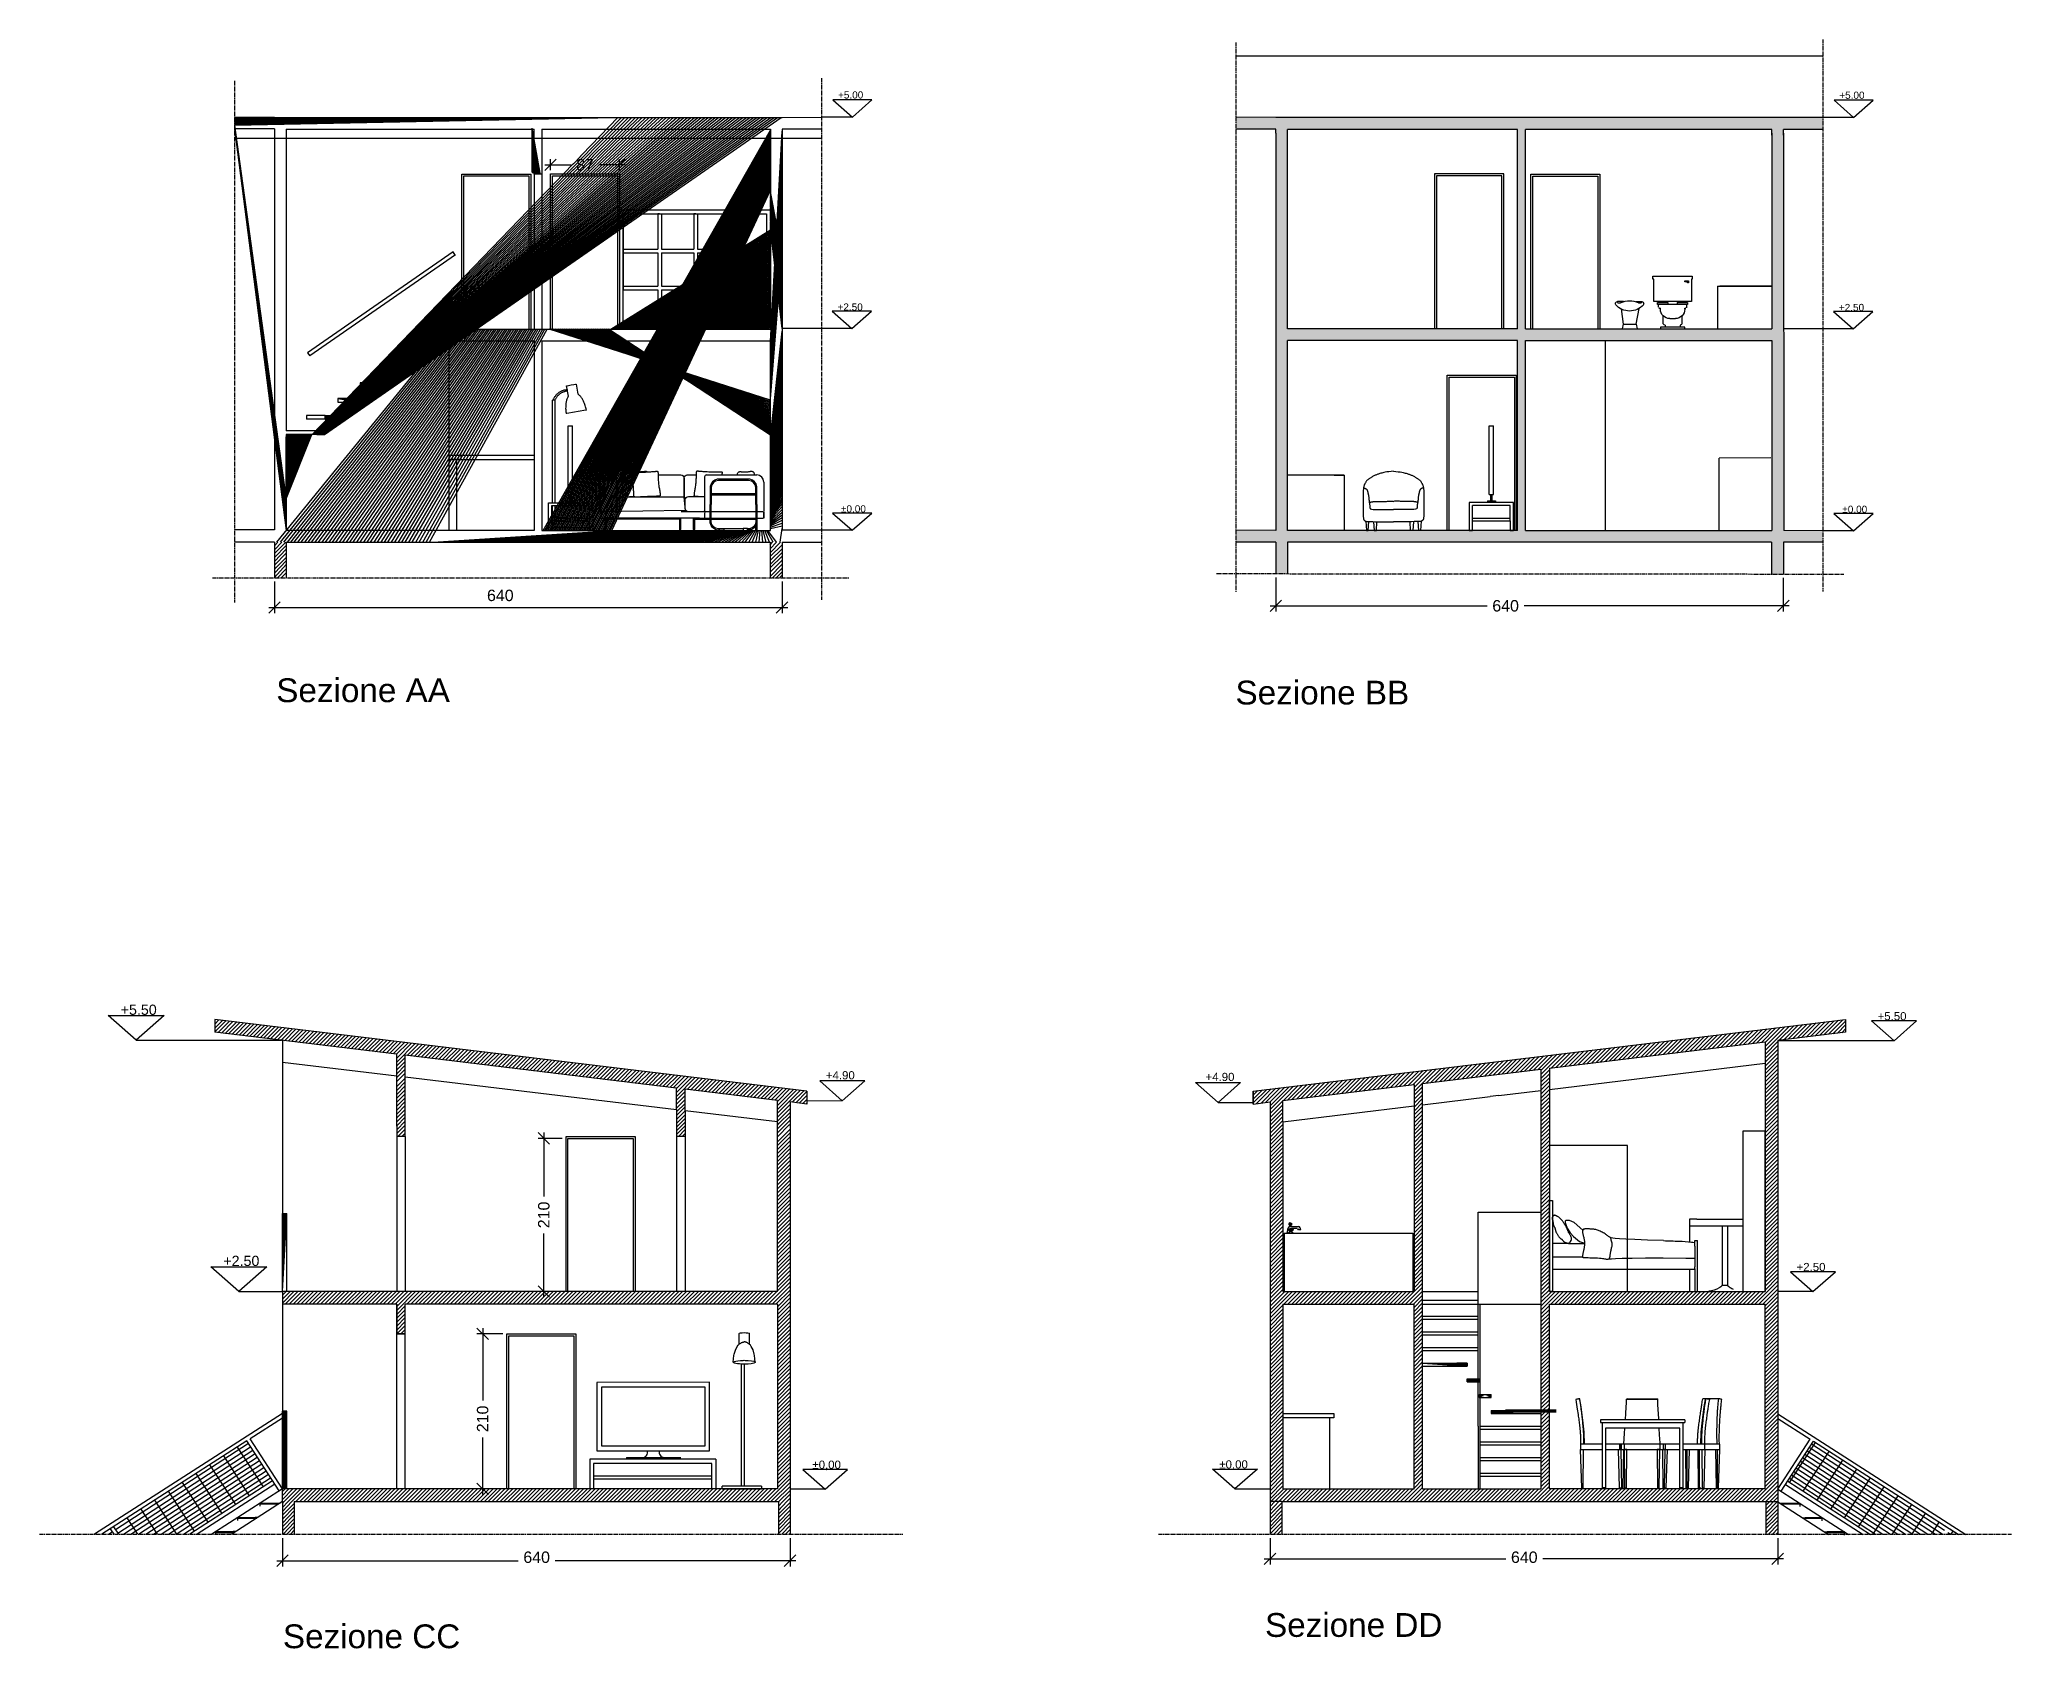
# Model space of a CAD drawing. Header units: inches. Extents: x 1683361338 to 1683364737, y 2652218797 to 2652228464.
# Drawn here: x 1683361996 to 1683364482, y 2652226437 to 2652228464 of the extents above; entities that cross this region are included whole.
import ezdxf

# ---------------------------------------------------------------- set-up
doc = ezdxf.new("R2010")
doc.units = ezdxf.units.IN
doc.header["$MEASUREMENT"] = 0
doc.linetypes.add('ACAD_ISO02W100', pattern=[15, 12, -3])
doc.linetypes.add('CENTER2', pattern=[1.125, 0.75, -0.125, 0.125, -0.125])
doc.layers.get('DEFPOINTS').update_dxf_attribs({"color": 210})
for name, color, linetype in [('A-ANNO-DIMS', 1, 'Continuous'), ('A-DOOR-FULL', 4, 'Continuous'), ('A-FLOR-STRS', 4, 'Continuous'), ('A-FURN', 5, 'Continuous'), ('A-FURN-I', 9, 'Continuous'), ('A-FURNITURE', 9, 'Continuous'), ('A-SECT', 7, 'Continuous'), ('A-SECT-MCUT', 7, 'Continuous'), ('A-WALL-FULL', 7, 'Continuous'), ('A-WALL-FULL-EXTR', 7, 'Continuous'), ('A-WALL-FULL-INTR', 7, 'Continuous'), ('G-ANNO-DIM', 3, 'Continuous'), ('G-ANNO-NPLT', 210, 'Continuous'), ('PROIETTATO', 2, 'Continuous'), ('scale prospetto', 122, 'Continuous')]:
    doc.layers.add(name, color=color, linetype=linetype)
doc.styles.add('ARCH', font='txt')
doc.styles.add('ARIAL', font='Arial.ttf')
doc.styles.get("Standard").update_dxf_attribs({"font": 'Arial.ttf'})
doc.styles.add('underline', font='Arial.ttf')
doc.dimstyles.new('TICK_36', dxfattribs={"dimtxt": 3.6, "dimasz": 3.6, "dimexe": 1.8, "dimexo": 1.2, "dimgap": 1.8, "dimtad": 0, "dimdec": 0, "dimzin": 0, "dimdsep": 46, "dimtxsty": 'ARIAL', "dimblk": 'OBLIQUE', "dimcen": 1.8, "dimdle": 1.8, "dimclrd": 256, "dimclrt": 256, "dimadec": 0, "dimazin": 0, "dimtfac": 1, "dimtdec": 0, "dimtmove": 1, "dimatfit": 3, "dimldrblk": 'OPEN90', "dimfxl": 1, "dimtfill": 1, "dimtolj": 1, "dimtzin": 0, "dimarcsym": 0})
pattern_1 = [(45, (0, 0), (-0.08838834764831843, 0.08838834764831845), [])]
pattern_2 = [(45, (0, 0), (-0.08838834764831845, 0.08838834764831845), [])]
pattern_3 = [(44.99999999999999, (38.35893070697784, 55.469910800457), (-2.474873681378545, 2.474873681378545), [])]
pattern_4 = [(44.99999999999999, (98.1816936135292, 45.46991050243378), (-2.474873681378545, 2.474873681378545), [])]

msp = doc.modelspace()

# ---------------------------------------------------------------- texts
at = {"layer": 'A-ANNO-DIMS', "attachment_point": 1}
for s, width, heights, insert, char_height in [('Sezione AA', 656.0689806938171, [0], (1683362286.370847, 2652227698.051548), 0.1999999957351868), ('Sezione AA', 298.7730758190155, [62.76521200546085], (1683362294.256711, 2652227659.330772), 29.99999936027802), ('Sezione BB', 298.7730758190155, [62.76521200546085], (1683363503.555518, 2652227656.403043), 29.99999936027802), ('Sezione DD', 298.7730758190155, [62.76521200546085], (1683363540.758714, 2652226481.466932), 29.99999936027802), ('Sezione CC', 298.7730758190155, [62.76521200546085], (1683362302.630348, 2652226467.197975), 29.99999936027802)]:
    msp.add_mtext_dynamic_manual_height_columns(s, width=width, gutter_width=1, heights=heights, dxfattribs=dict(at, insert=insert, char_height=char_height))
at = {"layer": 'G-ANNO-DIM', "style": 'underline'}
for s, height, p in [('+5.00', 9.00664565064824, (1683363002.456172, 2652228389.979952)), ('+5.00', 9.00664565064824, (1683364264.70757, 2652228389.648018)), ('+2.50', 9.00664565064824, (1683363001.829381, 2652228122.755194)), ('+2.50', 9.00664565064824, (1683364264.170743, 2652228122.172036)), ('±0.00', 9.00664565064824, (1683363006.194881, 2652227868.420311)), ('±0.00', 9.00664565064824, (1683364268.536242, 2652227867.837153)), ('+5.50', 12.8666366437832, (1683362098.121551, 2652227235.323028)), ('+5.50', 10.29330931502656, (1683364313.034601, 2652227228.446242)), ('+4.90', 10.29330931502656, (1683362987.158587, 2652227154.033898)), ('+4.90', 10.29330931502656, (1683363465.796874, 2652227151.943524)), ('+2.50', 12.8666366437832, (1683362227.533145, 2652226918.825277)), ('+2.50', 10.29330931502656, (1683364210.881781, 2652226912.403449)), ('±0,00', 10.29330931502656, (1683362970.200881, 2652226663.297115)), ('±0,00', 10.29330931502656, (1683363483.196382, 2652226663.661771))]:
    msp.add_text(s, height=height, dxfattribs=at).set_placement(p)

# ---------------------------------------------------------------- blocks, each defined once
blk = doc.blocks.new('15FBDT01')
for p, q in [((-7.5, 13.184527), (-7.5, 13.5)), ((-3.245910999999978, 14.5), (-6.5, 14.5)), ((-3.5, 2.5), (-5.025248000000033, 10.88886500000001)), ((3.245910999999978, 14.5), (6.5, 14.5)), ((4.512838999999985, 10.60271399999999), (3.5, 2.5)), ((7.5, 13.184527), (7.5, 13.5)), ((-3.5, 2.5), (-4, 0)), ((-3.5, 2.5), (-3.5, 2.5)), ((3.5, 2.5), (-3.5, 2.5)), ((3.5, 2.5), (4, 0))]:
    blk.add_line(p, q)
for centre, radius, start, end in [((-6.5, 13.5), 1, 90, 180), ((-7, 13.184527), 0.5, 180, 221.075349), ((0, 19.28571399999998), 9.785714, 221.075349, 318.924651), ((-5.5, 15.38868400000001), 1.711269, 234.242095, 305.757905), ((0, 4.214058999999992), 10.785941, 65.133048, 114.866952), ((5.5, 15.38868400000001), 1.711269, 234.242095, 305.757905), ((6.5, 13.5), 1, 0, 90), ((7, 13.184527), 0.5, 318.924651, 0)]:
    blk.add_arc(centre, radius, start, end)
at = {"style": 'ARCH', "flags": 3}
blk.add_attdef('ITEM', (-7.5, -11), '', height=6, dxfattribs=at)
blk = doc.blocks.new('15FTOI06')
for p, q in [((10.5, 28), (-10.5, 28)), ((-10.5, 28), (-10.5, 26.5)), ((-10.5, 26.5), (-10, 26.5)), ((-10, 26.5), (-10, 14.5)), ((-8.5, 25.5), (-8.5, 24.5)), ((-6.5, 25.5), (-8.5, 25.5)), ((-8.5, 24.5), (-8, 24.5)), ((-8, 24.5), (-8, 25)), ((-8, 25), (-6.5, 25)), ((-6.5, 25), (-6.5, 25.5)), ((10, 14.5), (10, 26.5)), ((10, 26.5), (10.5, 26.5)), ((10.5, 26.5), (10.5, 28)), ((-10, 14.5), (10, 14.5)), ((-8, 14), (-8, 13)), ((-2.5, 14), (-8, 14)), ((-8, 13), (8, 13)), ((-7.5, 13), (-7.5, 11.5)), ((-6.5, 11), (-7, 11)), ((-6.5, 10.5), (-6.5, 11)), ((-2.5, 14), (-2.5, 13)), ((8, 14), (2.5, 14)), ((2.5, 14), (2.5, 13)), ((6.5, 10.5), (6.5, 11)), ((7, 11), (6.5, 11)), ((7.5, 11.5), (7.5, 13)), ((8, 13), (8, 14)), ((-6.5, 0), (-6.5, 1)), ((-6.5, 1), (6.5, 1)), ((-5, 6.929286000000005), (-5, 3)), ((-4, 2), (-4, 1)), ((1.5, 5.5), (-1.5, 5.5)), ((4, 2), (4, 1)), ((5, 3), (5, 6.929286000000005)), ((6.5, 1), (6.5, 0))]:
    blk.add_line(p, q)
for centre, radius, start, end in [((-7, 11.5), 0.5, 180, 270), ((-1.5, 10.5), 5, 180, 270), ((1.5, 10.5), 5, 270, 0), ((7, 11.5), 0.5, 270, 0), ((-4, 3), 1, 180, 270), ((4, 3), 1, 270, 0)]:
    blk.add_arc(centre, radius, start, end)
at = {"style": 'ARCH', "flags": 3}
blk.add_attdef('ITEM', (-10.5, -9), '', height=6, dxfattribs=at)
blk = doc.blocks.new('_Oblique')
at = {"color": 0, "linetype": 'ByBlock', "lineweight": -2}
blk.add_line((-0.5, -0.5), (0.5, 0.5), dxfattribs=at)
blk = doc.blocks.new('*D145')
at = {"layer": 'A-ANNO-DIMS', "color": 0, "lineweight": -2, "ltscale": 5, "transparency": 16777216}
for p, q in [((1683363554.238215, 2652227786.451822), (1683363554.238215, 2652227743.449595)), ((1683364194.153581, 2652227785.988328), (1683364194.153581, 2652227743.449595))]:
    blk.add_line(p, q, dxfattribs=at)
at = {"layer": 'A-ANNO-DIMS', "lineweight": -2, "ltscale": 5, "transparency": 16777216}
for p, q in [((1683363547.038215, 2652227750.649595), (1683363820.851384, 2652227750.649595)), ((1683364201.353581, 2652227750.649595), (1683363867.273212, 2652227750.649595))]:
    blk.add_line(p, q, dxfattribs=at)
at = {"layer": 'DEFPOINTS', "color": 0, "ltscale": 5, "transparency": 16777216}
for p in [(1683363554.238215, 2652227791.251822), (1683364194.153581, 2652227790.788329), (1683364194.153581, 2652227750.649595)]:
    blk.add_point(p, dxfattribs=at)
at = {"layer": 'A-ANNO-DIMS', "lineweight": -2, "ltscale": 5, "transparency": 16777216, "xscale": 14.4, "yscale": 14.4, "zscale": 14.4, "rotation": 180}
blk.add_blockref('_Oblique', (1683363554.238215, 2652227750.649595), dxfattribs=at)
at = {"layer": 'A-ANNO-DIMS', "lineweight": -2, "ltscale": 5, "transparency": 16777216, "xscale": 14.4, "yscale": 14.4, "zscale": 14.4}
blk.add_blockref('_Oblique', (1683364194.153581, 2652227750.649595), dxfattribs=at)
at = {"layer": 'A-ANNO-DIMS', "lineweight": 25, "ltscale": 5, "transparency": 16777216, "insert": (1683363844.062298, 2652227750.649595), "char_height": 14.4, "attachment_point": 5, "style": 'ARIAL', "bg_fill": 3, "box_fill_scale": 1.25, "bg_fill_color": 256, "bg_fill_true_color": 13158600, "bg_fill_transparency": 0}
blk.add_mtext('\\A1;640', dxfattribs=at)
blk = doc.blocks.new('_Open90')
at = {"color": 0, "linetype": 'ByBlock', "lineweight": -2}
for p, q in [((0, 0), (-1, 0)), ((-0.5, 0.5), (0, 0)), ((0, 0), (-0.5, -0.5))]:
    blk.add_line(p, q, dxfattribs=at)
blk = doc.blocks.new('*D146')
at = {"layer": 'A-ANNO-DIMS', "color": 0, "lineweight": -2, "ltscale": 5, "transparency": 16777216}
for p, q in [((1683362302.004936, 2652226576.019232), (1683362302.004936, 2652226540.278419)), ((1683362941.920239, 2652226576.019232), (1683362941.920239, 2652226540.278419))]:
    blk.add_line(p, q, dxfattribs=at)
at = {"layer": 'A-ANNO-DIMS', "lineweight": -2, "ltscale": 5, "transparency": 16777216}
for p, q in [((1683362294.804936, 2652226547.478419), (1683362599.333998, 2652226547.478419)), ((1683362949.120239, 2652226547.478419), (1683362645.755826, 2652226547.478419))]:
    blk.add_line(p, q, dxfattribs=at)
at = {"layer": 'DEFPOINTS', "color": 0, "ltscale": 5, "transparency": 16777216}
for p in [(1683362302.004936, 2652226580.819232), (1683362941.920239, 2652226580.819232), (1683362941.920239, 2652226547.478419)]:
    blk.add_point(p, dxfattribs=at)
at = {"layer": 'A-ANNO-DIMS', "lineweight": -2, "ltscale": 5, "transparency": 16777216, "xscale": 14.4, "yscale": 14.4, "zscale": 14.4, "rotation": 180}
blk.add_blockref('_Oblique', (1683362302.004936, 2652226547.478419), dxfattribs=at)
at = {"layer": 'A-ANNO-DIMS', "lineweight": -2, "ltscale": 5, "transparency": 16777216, "xscale": 14.4, "yscale": 14.4, "zscale": 14.4}
blk.add_blockref('_Oblique', (1683362941.920239, 2652226547.478419), dxfattribs=at)
at = {"layer": 'A-ANNO-DIMS', "lineweight": 25, "ltscale": 5, "transparency": 16777216, "insert": (1683362622.544912, 2652226551.746066), "char_height": 14.4, "attachment_point": 5, "style": 'ARIAL', "bg_fill": 3, "box_fill_scale": 1.25, "bg_fill_color": 256, "bg_fill_true_color": 13158600, "bg_fill_transparency": 0}
blk.add_mtext('\\A1;640', dxfattribs=at)
blk = doc.blocks.new('*D147')
at = {"layer": 'A-ANNO-DIMS', "color": 0, "lineweight": -2, "ltscale": 5, "transparency": 16777216}
for p, q in [((1683362291.926078, 2652227781.179625), (1683362291.926078, 2652227741.270603)), ((1683362931.841381, 2652227781.179626), (1683362931.841381, 2652227741.270603))]:
    blk.add_line(p, q, dxfattribs=at)
at = {"layer": 'A-ANNO-DIMS', "lineweight": -2, "ltscale": 5, "transparency": 16777216}
blk.add_line((1683362284.726078, 2652227748.470603), (1683362939.041381, 2652227748.470603), dxfattribs=at)
at = {"layer": 'DEFPOINTS', "color": 0, "ltscale": 5, "transparency": 16777216}
for p in [(1683362291.926078, 2652227785.979625), (1683362931.841381, 2652227785.979626), (1683362931.841381, 2652227748.470603)]:
    blk.add_point(p, dxfattribs=at)
at = {"layer": 'A-ANNO-DIMS', "lineweight": -2, "ltscale": 5, "transparency": 16777216, "xscale": 14.4, "yscale": 14.4, "zscale": 14.4, "rotation": 180}
blk.add_blockref('_Oblique', (1683362291.926078, 2652227748.470603), dxfattribs=at)
at = {"layer": 'A-ANNO-DIMS', "lineweight": -2, "ltscale": 5, "transparency": 16777216, "xscale": 14.4, "yscale": 14.4, "zscale": 14.4}
blk.add_blockref('_Oblique', (1683362931.841381, 2652227748.470603), dxfattribs=at)
at = {"layer": 'A-ANNO-DIMS', "lineweight": 25, "ltscale": 5, "transparency": 16777216, "insert": (1683362576.722951, 2652227763.778741), "char_height": 14.4, "attachment_point": 5, "style": 'ARIAL', "bg_fill": 3, "box_fill_scale": 1.25, "bg_fill_color": 256, "bg_fill_true_color": 13158600, "bg_fill_transparency": 0}
blk.add_mtext('\\A1;640', dxfattribs=at)
blk = doc.blocks.new('*D148')
at = {"layer": 'A-ANNO-DIMS', "color": 0, "lineweight": -2, "ltscale": 5, "transparency": 16777216}
for p, q in [((1683362580.018616, 2652226833.254653), (1683362547.328805, 2652226833.254653)), ((1683362580.018616, 2652226637.892399), (1683362547.328805, 2652226637.892399))]:
    blk.add_line(p, q, dxfattribs=at)
at = {"layer": 'A-ANNO-DIMS', "lineweight": -2, "ltscale": 5, "transparency": 16777216}
for p, q in [((1683362554.528805, 2652226840.454653), (1683362554.528805, 2652226749.436069)), ((1683362554.528805, 2652226630.6924), (1683362554.528805, 2652226702.817788))]:
    blk.add_line(p, q, dxfattribs=at)
at = {"layer": 'DEFPOINTS', "color": 0, "ltscale": 5, "transparency": 16777216}
for p in [(1683362584.818616, 2652226833.254653), (1683362554.528805, 2652226637.892399), (1683362584.818616, 2652226637.892399)]:
    blk.add_point(p, dxfattribs=at)
at = {"layer": 'A-ANNO-DIMS', "lineweight": -2, "ltscale": 5, "transparency": 16777216, "xscale": 14.4, "yscale": 14.4, "zscale": 14.4}
for p, rotation in [((1683362554.528805, 2652226833.254653), 90), ((1683362554.528805, 2652226637.892399), 270)]:
    blk.add_blockref('_Oblique', p, dxfattribs=dict(at, rotation=rotation))
at = {"layer": 'A-ANNO-DIMS', "lineweight": 25, "ltscale": 5, "transparency": 16777216, "insert": (1683362554.528805, 2652226726.126929), "char_height": 14.4, "attachment_point": 5, "rotation": 90, "style": 'ARIAL', "bg_fill": 3, "box_fill_scale": 1.25, "bg_fill_color": 256, "bg_fill_true_color": 13158600, "bg_fill_transparency": 0}
blk.add_mtext('\\A1;210', dxfattribs=at)
blk = doc.blocks.new('*D149')
at = {"layer": 'A-ANNO-DIMS', "color": 0, "lineweight": -2, "ltscale": 5, "transparency": 16777216}
for p, q in [((1683362654.767785, 2652227079.636407), (1683362624.39173, 2652227079.636407)), ((1683362654.767785, 2652226886.71618), (1683362624.39173, 2652226886.71618))]:
    blk.add_line(p, q, dxfattribs=at)
at = {"layer": 'A-ANNO-DIMS', "lineweight": -2, "ltscale": 5, "transparency": 16777216}
for p, q in [((1683362631.59173, 2652227086.836407), (1683362631.59173, 2652227006.485434)), ((1683362631.59173, 2652226879.51618), (1683362631.59173, 2652226959.867153))]:
    blk.add_line(p, q, dxfattribs=at)
at = {"layer": 'DEFPOINTS', "color": 0, "ltscale": 5, "transparency": 16777216}
for p in [(1683362631.59173, 2652227079.636407), (1683362659.567785, 2652227079.636407), (1683362659.567785, 2652226886.71618)]:
    blk.add_point(p, dxfattribs=at)
at = {"layer": 'A-ANNO-DIMS', "lineweight": -2, "ltscale": 5, "transparency": 16777216, "xscale": 14.4, "yscale": 14.4, "zscale": 14.4}
for p, rotation in [((1683362631.59173, 2652227079.636407), 90), ((1683362631.59173, 2652226886.71618), 270)]:
    blk.add_blockref('_Oblique', p, dxfattribs=dict(at, rotation=rotation))
at = {"layer": 'A-ANNO-DIMS', "lineweight": 25, "ltscale": 5, "transparency": 16777216, "insert": (1683362631.59173, 2652226983.176294), "char_height": 14.4, "attachment_point": 5, "rotation": 90, "style": 'ARIAL', "bg_fill": 3, "box_fill_scale": 1.25, "bg_fill_color": 256, "bg_fill_true_color": 13158600, "bg_fill_transparency": 0}
blk.add_mtext('\\A1;210', dxfattribs=at)
blk = doc.blocks.new('*D150')
at = {"layer": 'A-ANNO-DIMS', "lineweight": -2, "ltscale": 5, "transparency": 16777216}
for p, q in [((1683362632.834761, 2652228306.342521), (1683362666.133627, 2652228306.342521)), ((1683362734.263597, 2652228306.342521), (1683362700.964732, 2652228306.342521))]:
    blk.add_line(p, q, dxfattribs=at)
at = {"layer": 'A-ANNO-DIMS', "color": 0, "lineweight": -2, "ltscale": 5, "transparency": 16777216}
for p, q in [((1683362640.034761, 2652228299.749092), (1683362640.034761, 2652228313.542521)), ((1683362727.063597, 2652228299.749092), (1683362727.063597, 2652228313.542521))]:
    blk.add_line(p, q, dxfattribs=at)
at = {"layer": 'DEFPOINTS', "color": 0, "ltscale": 5, "transparency": 16777216}
for p in [(1683362640.034761, 2652228306.342521), (1683362640.034761, 2652228294.949091), (1683362727.063597, 2652228294.949091)]:
    blk.add_point(p, dxfattribs=at)
at = {"layer": 'A-ANNO-DIMS', "lineweight": -2, "ltscale": 5, "transparency": 16777216, "xscale": 14.4, "yscale": 14.4, "zscale": 14.4, "rotation": 180}
blk.add_blockref('_Oblique', (1683362640.034761, 2652228306.342521), dxfattribs=at)
at = {"layer": 'A-ANNO-DIMS', "lineweight": -2, "ltscale": 5, "transparency": 16777216, "xscale": 14.4, "yscale": 14.4, "zscale": 14.4}
blk.add_blockref('_Oblique', (1683362727.063597, 2652228306.342521), dxfattribs=at)
at = {"layer": 'A-ANNO-DIMS', "lineweight": 25, "ltscale": 5, "transparency": 16777216, "insert": (1683362683.549179, 2652228306.342521), "char_height": 14.4, "attachment_point": 5, "style": 'ARIAL', "bg_fill": 3, "box_fill_scale": 1.25, "bg_fill_color": 256, "bg_fill_true_color": 13158600, "bg_fill_transparency": 0}
blk.add_mtext('\\A1;87', dxfattribs=at)
blk = doc.blocks.new('*D204')
at = {"layer": 'A-ANNO-DIMS', "color": 0, "lineweight": -2, "ltscale": 5, "transparency": 16777216}
for p, q in [((1683363547.032243, 2652226576.019233), (1683363547.032243, 2652226542.644754)), ((1683364187.05403, 2652226576.019232), (1683364187.05403, 2652226542.644754))]:
    blk.add_line(p, q, dxfattribs=at)
at = {"layer": 'A-ANNO-DIMS', "lineweight": -2, "ltscale": 5, "transparency": 16777216}
for p, q in [((1683363539.832243, 2652226549.844754), (1683363844.383092, 2652226549.844754)), ((1683364194.25403, 2652226549.844754), (1683363890.80492, 2652226549.844754))]:
    blk.add_line(p, q, dxfattribs=at)
at = {"layer": 'DEFPOINTS', "color": 0, "ltscale": 5, "transparency": 16777216}
for p in [(1683363547.032243, 2652226580.819233), (1683364187.05403, 2652226580.819232), (1683364187.05403, 2652226549.844754)]:
    blk.add_point(p, dxfattribs=at)
at = {"layer": 'A-ANNO-DIMS', "lineweight": -2, "ltscale": 5, "transparency": 16777216, "xscale": 14.4, "yscale": 14.4, "zscale": 14.4, "rotation": 180}
blk.add_blockref('_Oblique', (1683363547.032243, 2652226549.844754), dxfattribs=at)
at = {"layer": 'A-ANNO-DIMS', "lineweight": -2, "ltscale": 5, "transparency": 16777216, "xscale": 14.4, "yscale": 14.4, "zscale": 14.4}
blk.add_blockref('_Oblique', (1683364187.05403, 2652226549.844754), dxfattribs=at)
at = {"layer": 'A-ANNO-DIMS', "lineweight": 25, "ltscale": 5, "transparency": 16777216, "insert": (1683363867.594006, 2652226551.746066), "char_height": 14.4, "attachment_point": 5, "style": 'ARIAL', "bg_fill": 3, "box_fill_scale": 1.25, "bg_fill_color": 256, "bg_fill_true_color": 13158600, "bg_fill_transparency": 0}
blk.add_mtext('\\A1;640', dxfattribs=at)
blk = doc.blocks.new('fbdfbdf')
at = {"layer": 'scale prospetto', "linetype": 'Continuous'}
h = blk.add_hatch(dxfattribs=at)
h.set_pattern_fill('GRATE', color=256, scale=6.5, angle=123, style=0)
h.set_pattern_definition([(213, (1683392255.070795, 2652221100.063498), (2.809997021280652, -4.327015961493424), []), (302.9999999999999, (1683392255.070795, 2652221100.063498), (17.3080638459737, 11.23998808512261), [])])
h.paths.add_polyline_path([(1683362095.310606, 2652226580.819232), (1683362185.224155, 2652226580.819232), (1683362289.68768, 2652226647.974355), (1683362257.289835, 2652226698.371002), (1683362089.205172, 2652226590.316576)])
h.paths.add_polyline_path([(1683362074.431526, 2652226580.819232), (1683362089.366566, 2652226580.819232), (1683362084.999279, 2652226587.612788)])
at = {"layer": 'A-FLOR-STRS'}
blk.add_lwpolyline([(1683362243.149546, 2652226584.056791), (1683362239.840652, 2652226584.060466)], dxfattribs=at)
at = {"layer": 'scale prospetto', "linetype": 'Continuous'}
for p, q in [((1683362302.004936, 2652226733.060466), (1683362065.185238, 2652226580.819232)), ((1683362302.004936, 2652226727.116424), (1683362261.495728, 2652226701.07479)), ((1683362257.289835, 2652226698.371002), (1683362074.431526, 2652226580.819232)), ((1683362289.68768, 2652226647.974355), (1683362185.224155, 2652226580.819232)), ((1683362292.391468, 2652226643.768463), (1683362194.470443, 2652226580.819232)), ((1683362302.004936, 2652226638.060466), (1683362212.963017, 2652226580.819232)), ((1683362302.004936, 2652226621.892399), (1683362238.113344, 2652226580.819232)), ((1683362274.004936, 2652226619.060466), (1683362297.593723, 2652226619.056619)), ((1683362278.004936, 2652226620.060466), (1683362299.108005, 2652226620.030086)), ((1683362218.004936, 2652226583.060466), (1683362241.599708, 2652226583.060466)), ((1683362222.004936, 2652226584.060466), (1683362239.840652, 2652226584.060466)), ((1683362246.004936, 2652226601.060466), (1683362269.599708, 2652226601.060466)), ((1683362250.004936, 2652226602.060466), (1683362267.840652, 2652226602.060466))]:
    blk.add_line(p, q, dxfattribs=at)
for points in [[(1683362297.799043, 2652226635.356678), (1683362257.289835, 2652226698.371002)], [(1683362302.004936, 2652226638.060466), (1683362261.495728, 2652226701.07479)], [(1683362274.004936, 2652226616.060466), (1683362274.004936, 2652226620.060466), (1683362278.004936, 2652226620.060466)], [(1683362218.004936, 2652226580.060466), (1683362218.004936, 2652226584.060466), (1683362222.004936, 2652226584.060466)], [(1683362246.004936, 2652226598.060466), (1683362246.004936, 2652226602.060466), (1683362250.004936, 2652226602.060466)], [(1683362271.129071, 2652226602.043629), (1683362267.840652, 2652226602.060466)]]:
    blk.add_lwpolyline(points, dxfattribs=at)

# ---------------------------------------------------------------- dimensions: what is measured, and where the dimension line sits
at = {"layer": 'A-ANNO-DIMS', "lineweight": 25, "ltscale": 5}
for base, p1, p2, picture, middle in [((1683362931.841381, 2652227748.470603), (1683362291.926078, 2652227785.979625), (1683362931.841381, 2652227785.979626), '*D147', (1683362576.722951, 2652227763.778741)), ((1683362941.920239, 2652226547.478419), (1683362302.004936, 2652226580.819232), (1683362941.920239, 2652226580.819232), '*D146', (1683362622.544912, 2652226551.746066)), ((1683364187.05403, 2652226549.844754), (1683363547.032243, 2652226580.819233), (1683364187.05403, 2652226580.819232), '*D204', (1683363867.594006, 2652226551.746066))]:
    dim = msp.add_linear_dim(base=base, p1=p1, p2=p2, dimstyle='TICK_36', override={"dimscale": 4}, dxfattribs=at)
    dim.commit()
    dim.dimension.update_dxf_attribs({"geometry": picture, "text_midpoint": middle, "dimtype": 160})

# ---------------------------------------------------------------- hatches: boundary and pattern name
at = {"layer": 'G-ANNO-DIM'}
h = msp.add_hatch(color=256, dxfattribs=at)
h.dxf.hatch_style = 1
h.paths.add_polyline_path([(1683363045.28162, 2652228388.158086), (1683362995.790985, 2652228388.158086), (1683363020.536302, 2652228366.381725)], flags=17)
h.paths.add_polyline_path([(1683362995.790985, 2652228388.158086), (1683363020.536302, 2652228366.381725), (1683363045.28162, 2652228388.158086)])
h = msp.add_hatch(color=256, dxfattribs=at)
h.dxf.hatch_style = 1
h.paths.add_polyline_path([(1683364307.533017, 2652228387.826151), (1683364258.042382, 2652228387.826151), (1683364282.7877, 2652228366.049791)], flags=17)
h.paths.add_polyline_path([(1683364258.042382, 2652228387.826151), (1683364282.7877, 2652228366.049791), (1683364307.533017, 2652228387.826151)])
h = msp.add_hatch(color=256, dxfattribs=at)
h.dxf.hatch_style = 1
h.paths.add_polyline_path([(1683363036.101956, 2652227151.951766), (1683362979.541231, 2652227151.951766), (1683363007.821593, 2652227127.064497)], flags=17)
h.paths.add_polyline_path([(1683362979.541231, 2652227151.951766), (1683363007.821593, 2652227127.064497), (1683363036.101956, 2652227151.951766)])
h = msp.add_hatch(color=256, dxfattribs=at)
h.dxf.hatch_style = 1
h.paths.add_polyline_path([(1683363453.224135, 2652227149.861392), (1683363509.78486, 2652227149.861392), (1683363481.504498, 2652227124.974123)], flags=17)
h.paths.add_polyline_path([(1683363509.78486, 2652227149.861392), (1683363481.504498, 2652227124.974123), (1683363453.224135, 2652227149.861392)])
at = {"layer": 'G-ANNO-NPLT', "ltscale": 11}
h = msp.add_hatch(dxfattribs=at)
h.set_pattern_fill('ANSI31', color=256)
h.set_pattern_definition(pattern_1)
h.paths.add_polyline_path([(1683362626.798996, 2652228352.484004), (1683362616.798996, 2652228352.484004), (1683362616.798996, 2652228295.91112), (1683362626.798996, 2652228295.916657)])
at = {"layer": 'G-ANNO-NPLT', "linetype": 'ByBlock', "ltscale": 11}
h = msp.add_hatch(color=256, dxfattribs=at)
h.dxf.hatch_style = 1
h.paths.add_polyline_path([(1683364243.86479, 2652228366.049791), (1683364194.182742, 2652228366.049791), (1683363554.270579, 2652228366.049791), (1683363504.135747, 2652228366.301281), (1683363504.135747, 2652228351.317446), (1683363554.270579, 2652228351.317446), (1683363554.270579, 2652228346.453036), (1683363554.270579, 2652227845.782147), (1683363504.135747, 2652227846.033638), (1683363504.135747, 2652227831.049802), (1683363554.270579, 2652227831.049802), (1683363554.270579, 2652227791.251799), (1683363569.026673, 2652227791.241111), (1683363569.026673, 2652227831.049802), (1683364179.429789, 2652227831.049802), (1683364179.429789, 2652227790.798993), (1683364194.185883, 2652227790.788305), (1683364194.185883, 2652227831.049802), (1683364243.86479, 2652227831.049802), (1683364243.86479, 2652227845.288952), (1683364194.625041, 2652227845.535953), (1683364194.182742, 2652228346.453036), (1683364194.182742, 2652228350.814465), (1683364243.86479, 2652228350.814465)])
h.paths.add_polyline_path([(1683363859.217803, 2652228350.814465), (1683363568.925056, 2652228350.814465), (1683363568.925056, 2652228099.695675), (1683363859.217803, 2652228099.695675)], flags=16)
h.paths.add_polyline_path([(1683363568.925056, 2652228085.041198), (1683363859.217803, 2652228085.041198), (1683363859.217803, 2652227845.704279), (1683363568.925056, 2652227845.704279)], flags=16)
h.paths.add_polyline_path([(1683363869.219378, 2652228350.814465), (1683364179.528265, 2652228350.814465), (1683364179.528265, 2652228343.956498), (1683364179.528265, 2652228099.695675), (1683363869.219378, 2652228099.695675)], flags=16)
h.paths.add_polyline_path([(1683363869.219378, 2652228085.041198), (1683364179.528265, 2652228085.041198), (1683364179.528265, 2652227845.704279), (1683363869.219378, 2652227845.704278)], flags=16)
h.paths.add_polyline_path([(1683363737.449598, 2652227857.054332), (1683363737.71901, 2652227857.200153), (1683363737.454936, 2652227857.16775)], flags=0)
h.paths.add_polyline_path([(1683363733.158507, 2652227880.737936), (1683363733.16835, 2652227880.794415), (1683363733.168046, 2652227880.79456), (1683363733.158271, 2652227880.738088)], flags=0)
h.paths.add_polyline_path([(1683363671.745573, 2652227884.884135), (1683363671.777254, 2652227884.469376), (1683363671.812698, 2652227884.064178), (1683363671.852313, 2652227883.666576), (1683363671.896097, 2652227883.27456), (1683363671.944052, 2652227882.886118), (1683363671.996176, 2652227882.499241), (1683363672.05247, 2652227882.111917), (1683363672.112934, 2652227881.722135), (1683363672.177568, 2652227881.327887), (1683363672.204321, 2652227881.171536), (1683363672.269574, 2652227880.79456), (1683363673.460435, 2652227881.366926), (1683363674.965107, 2652227881.719746), (1683363676.54596, 2652227881.948836), (1683363677.901144, 2652227882.099467), (1683363679.366561, 2652227882.184571), (1683363681.052478, 2652227882.244985), (1683363682.750307, 2652227882.282497), (1683363684.263466, 2652227882.305085), (1683363685.83882, 2652227882.319025), (1683363687.314279, 2652227882.327385), (1683363688.271956, 2652227882.332446), (1683363689.272439, 2652227882.338027), (1683363690.31703, 2652227882.344782), (1683363691.970907, 2652227882.357799), (1683363692.543749, 2652227882.364415), (1683363690.93743, 2652227882.348794), (1683363689.272439, 2652227882.338027), (1683363688.271956, 2652227882.332446), (1683363687.314279, 2652227882.327385), (1683363686.398103, 2652227882.322194), (1683363685.522126, 2652227882.316223), (1683363684.685045, 2652227882.308815), (1683363683.885936, 2652227882.299449), (1683363683.125388, 2652227882.288096), (1683363682.404372, 2652227882.274854), (1683363681.723856, 2652227882.259819), (1683363681.08481, 2652227882.243091), (1683363680.488203, 2652227882.224764), (1683363679.935004, 2652227882.204941), (1683363679.426183, 2652227882.183716), (1683363678.960784, 2652227882.161005), (1683363678.530148, 2652227882.135996), (1683363678.123691, 2652227882.107689), (1683363677.730831, 2652227882.075091), (1683363677.340983, 2652227882.037204), (1683363676.943564, 2652227881.993031), (1683363676.527991, 2652227881.941576), (1683363676.08368, 2652227881.881845), (1683363675.604036, 2652227881.812336), (1683363675.098415, 2652227881.72955), (1683363674.580163, 2652227881.629483), (1683363674.062625, 2652227881.508129), (1683363673.559148, 2652227881.361489), (1683363673.083076, 2652227881.185555), (1683363672.647753, 2652227880.976326), (1683363672.282343, 2652227880.740025), (1683363672.553411, 2652227879.125858), (1683363672.733246, 2652227877.779281), (1683363672.840764, 2652227876.603698), (1683363672.890521, 2652227876.033496), (1683363672.940668, 2652227875.467936), (1683363672.993423, 2652227874.917871), (1683363673.050998, 2652227874.394156), (1683363673.115611, 2652227873.907647), (1683363673.189475, 2652227873.469199), (1683363673.415677, 2652227872.855536), (1683363673.816626, 2652227872.762908), (1683363673.244097, 2652227873.144971), (1683363673.056868, 2652227874.256331), (1683363672.931838, 2652227875.560012), (1683363672.840764, 2652227876.603698), (1683363672.789182, 2652227877.167684), (1683363672.733561, 2652227877.714601), (1683363672.672272, 2652227878.23585), (1683363672.60603, 2652227878.731854), (1683363672.53614, 2652227879.205296), (1683363672.463905, 2652227879.658856), (1683363672.390627, 2652227880.095214), (1683363672.317609, 2652227880.517051), (1683363672.279114, 2652227880.737936), (1683363672.274749, 2652227880.735114), (1683363672.010959, 2652227882.344156), (1683363671.823765, 2652227883.860471), (1683363671.743192, 2652227884.915305), (1683363671.684962, 2652227885.749469), (1683363671.681187, 2652227885.800178)], flags=0)
h.paths.add_polyline_path([(1683363685.646793, 2652227917.439709), (1683363684.686943, 2652227917.132693), (1683363683.794842, 2652227916.827641), (1683363682.954099, 2652227916.519823), (1683363682.148324, 2652227916.204506), (1683363681.361122, 2652227915.876959), (1683363680.576105, 2652227915.532451), (1683363679.77688, 2652227915.166251), (1683363678.95153, 2652227914.775157), (1683363678.106034, 2652227914.362097), (1683363677.250847, 2652227913.931527), (1683363676.396422, 2652227913.487903), (1683363675.553213, 2652227913.035683), (1683363674.731674, 2652227912.579323), (1683363673.942259, 2652227912.123279), (1683363673.195422, 2652227911.672009), (1683363672.499262, 2652227911.22853), (1683363671.852466, 2652227910.790106), (1683363671.251367, 2652227910.352561), (1683363670.692295, 2652227909.911721), (1683363670.171583, 2652227909.463408), (1683363669.685564, 2652227909.003448), (1683363669.230569, 2652227908.527664), (1683363668.802932, 2652227908.031882), (1683363668.399371, 2652227907.513303), (1683363668.018156, 2652227906.974645), (1683363667.657945, 2652227906.419999), (1683363667.317396, 2652227905.85346), (1683363666.995165, 2652227905.279122), (1683363666.689911, 2652227904.701077), (1683363666.40029, 2652227904.123421), (1683363666.124961, 2652227903.550246), (1683363665.863099, 2652227902.974516), (1683363665.615954, 2652227902.344681), (1683363665.385298, 2652227901.598058), (1683363665.172899, 2652227900.671967), (1683363664.980525, 2652227899.503727), (1683363664.809949, 2652227898.030654), (1683363664.662938, 2652227896.19007), (1683363664.541262, 2652227893.919291), (1683363664.446091, 2652227891.186623), (1683363664.376201, 2652227888.084306), (1683363664.329767, 2652227884.735567), (1683363664.304965, 2652227881.263635), (1683363664.29997, 2652227877.791732), (1683363664.312958, 2652227874.443088), (1683363664.342103, 2652227871.34093), (1683363664.385584, 2652227868.608482), (1683363664.442052, 2652227866.338992), (1683363664.512072, 2652227864.505783), (1683363664.596687, 2652227863.052197), (1683363664.69694, 2652227861.921575), (1683363664.813872, 2652227861.057262), (1683363664.948526, 2652227860.402598), (1683363665.101946, 2652227859.900928), (1683363665.275172, 2652227859.495594), (1683363665.468553, 2652227859.1389), (1683363665.679657, 2652227858.81901), (1683363665.905355, 2652227858.533047), (1683363666.142521, 2652227858.278138), (1683363666.388026, 2652227858.051407), (1683363666.638744, 2652227857.849982), (1683363666.891547, 2652227857.670984), (1683363667.143307, 2652227857.511542), (1683363667.40642, 2652227857.369129), (1683363667.755373, 2652227857.242623), (1683363668.280174, 2652227857.131248), (1683363669.070833, 2652227857.034231), (1683363670.217359, 2652227856.950798), (1683363671.809761, 2652227856.880174), (1683363673.938047, 2652227856.821588), (1683363676.692229, 2652227856.774262), (1683363680.10501, 2652227856.737239), (1683363681.752552, 2652227856.725154), (1683363681.081539, 2652227845.704279), (1683363678.412774, 2652227845.704279), (1683363677.57498, 2652227856.764686), (1683363676.692229, 2652227856.774262), (1683363673.938047, 2652227856.821588), (1683363671.704611, 2652227856.883069), (1683363670.932145, 2652227845.704279), (1683363668.522169, 2652227845.704279), (1683363667.988022, 2652227857.054331), (1683363666.564055, 2652227857.825068), (1683363665.500624, 2652227858.968057), (1683363665.005104, 2652227860.12753), (1683363664.743046, 2652227861.401605), (1683363664.596687, 2652227863.052197), (1683363664.512072, 2652227864.505783), (1683363664.442052, 2652227866.338992), (1683363664.385584, 2652227868.608482), (1683363664.342103, 2652227871.34093), (1683363664.312958, 2652227874.443088), (1683363664.29997, 2652227877.791732), (1683363664.304965, 2652227881.263635), (1683363664.329767, 2652227884.735567), (1683363664.376201, 2652227888.084306), (1683363664.446091, 2652227891.186623), (1683363664.541262, 2652227893.919291), (1683363664.662938, 2652227896.19007), (1683363664.809949, 2652227898.030654), (1683363665.057581, 2652227900.169164), (1683363665.472955, 2652227901.980253), (1683363665.928647, 2652227903.141563), (1683363666.555584, 2652227904.446709), (1683363667.161538, 2652227905.594174), (1683363667.840173, 2652227906.723154), (1683363668.794628, 2652227908.071805), (1683363669.910307, 2652227909.23846), (1683363670.94699, 2652227910.131004), (1683363672.142898, 2652227911.001513), (1683363673.529488, 2652227911.884821), (1683363675.112475, 2652227912.799311), (1683363676.805737, 2652227913.707423), (1683363678.525261, 2652227914.57317), (1683363680.218532, 2652227915.375528), (1683363681.771349, 2652227916.056989), (1683363683.365829, 2652227916.680941), (1683363685.13535, 2652227917.286025)], flags=0)
h.paths.add_polyline_path([(1683363823.138432, 2652227978.963638), (1683363828.753626, 2652227978.963638), (1683363828.753626, 2652227892.234453), (1683363827.138432, 2652227892.234453), (1683363827.138432, 2652227884.234453), (1683363831.138432, 2652227884.234453), (1683363831.138432, 2652227882.102405), (1683363854.198942, 2652227882.102405), (1683363854.198942, 2652227847.096892), (1683363849.814944, 2652227847.096892), (1683363849.814944, 2652227858.999454), (1683363802.522431, 2652227858.999454), (1683363802.522431, 2652227847.096892), (1683363798.138433, 2652227847.096892), (1683363798.138433, 2652227882.102405), (1683363821.138432, 2652227882.102405), (1683363821.138432, 2652227884.234453), (1683363825.138432, 2652227884.234453), (1683363825.138432, 2652227892.234453), (1683363823.138432, 2652227892.234453)], flags=0)
h.paths.add_polyline_path([(1683363984.950936, 2652228134.056433), (1683363992.659202, 2652228134.056433, -0.1540399345069096), (1683364008.036993, 2652228134.056433), (1683364015.745259, 2652228134.056433, -0.4142135623730951), (1683364018.114053, 2652228131.687639), (1683364018.114053, 2652228130.503242, -0.08368501649664925), (1683364012.251874, 2652228125.502397), (1683364008.638876, 2652228105.630904), (1683363992.057318, 2652228105.630904), (1683363989.658111, 2652228124.824566, -0.09880603590963963), (1683363982.582141, 2652228130.503242), (1683363982.582142, 2652228131.687639, -0.4142135623730951)], flags=0)
h.paths.add_polyline_path([(1683364029.657134, 2652228166.02191), (1683364079.40181, 2652228166.02191), (1683364079.40181, 2652228162.468719), (1683364078.217413, 2652228162.468719), (1683364078.217413, 2652228134.04319), (1683364030.841531, 2652228134.04319), (1683364030.841531, 2652228162.468719), (1683364029.657134, 2652228162.468719)], flags=0)
h.paths.add_polyline_path([(1683364035.579119, 2652228132.858792), (1683364048.607487, 2652228132.858792), (1683364048.607487, 2652228130.489998), (1683364060.451457, 2652228130.489998), (1683364060.451457, 2652228132.858792), (1683364073.479825, 2652228132.858792), (1683364073.479825, 2652228130.489998), (1683364072.295428, 2652228130.489998), (1683364072.295427, 2652228126.936807, -0.4139507653971554), (1683364071.112093, 2652228125.75241), (1683364069.926633, 2652228125.75241), (1683364069.926633, 2652228124.568013, -0.2015127575572144), (1683364066.373442, 2652228116.109726), (1683364066.373442, 2652228106.802058, -0.4142135623730951), (1683364064.004648, 2652228104.433264), (1683364064.004648, 2652228102.064469), (1683364045.054296, 2652228102.064469), (1683364045.054296, 2652228104.433264, -0.4142135623730951), (1683364042.685502, 2652228106.802058), (1683364042.685502, 2652228116.109726, -0.2015127575572144), (1683364039.13231, 2652228124.568013), (1683364039.13231, 2652228125.75241), (1683364037.948976, 2652228125.75241, -0.4144764081924939), (1683364036.763516, 2652228126.936807), (1683364036.763516, 2652228130.489998), (1683364035.579119, 2652228130.489998)], flags=0)
h.paths.add_polyline_path([(1683363802.522431, 2652227878.501801), (1683363849.814944, 2652227878.501801), (1683363849.814944, 2652227862.600056), (1683363802.522431, 2652227862.600056)], flags=0)
h.paths.add_polyline_path([(1683364069.926633, 2652228160.099925), (1683364074.664222, 2652228160.099925), (1683364074.664222, 2652228157.73113), (1683364073.479825, 2652228157.73113), (1683364073.479825, 2652228158.915527), (1683364069.926633, 2652228158.915527)], flags=0)
at = {"layer": 'G-ANNO-NPLT', "ltscale": 11}
h = msp.add_hatch(dxfattribs=at)
h.set_pattern_fill('ANSI31', color=256, scale=27.99999940292615)
h.set_pattern_definition(pattern_3)
h.paths.add_polyline_path([(1683362355.041794, 2652227971.326998), (1683362306.682173, 2652227971.326998), (1683362306.682173, 2652227966.442943), (1683362355.041794, 2652227966.442943)])
h.paths.add_polyline_path([(1683362371.852611, 2652227990.717882), (1683362355.834712, 2652227990.717882), (1683362355.834712, 2652227985.833826), (1683362371.852611, 2652227985.833826)])
h.paths.add_polyline_path([(1683362399.203326, 2652228012.136378), (1683362371.852611, 2652228012.136378), (1683362371.852611, 2652228007.252323), (1683362399.203326, 2652228007.252323)])
h.paths.add_polyline_path([(1683362427.34696, 2652228031.527262), (1683362399.996244, 2652228031.527262), (1683362399.996244, 2652228026.643205), (1683362427.34696, 2652228026.643205)])
h.paths.add_polyline_path([(1683362455.502152, 2652228050.918145), (1683362428.151437, 2652228050.918145), (1683362428.151437, 2652228046.034089), (1683362455.502152, 2652228046.034089)])
h.paths.add_polyline_path([(1683362483.657345, 2652228070.309029), (1683362456.306629, 2652228070.309029), (1683362456.306629, 2652228065.424972), (1683362483.657345, 2652228065.424972)])
h.paths.add_polyline_path([(1683362511.812537, 2652228089.699912), (1683362484.461822, 2652228089.699912), (1683362484.461822, 2652228084.815855), (1683362511.812537, 2652228084.815855)])
h = msp.add_hatch(dxfattribs=at)
h.set_pattern_fill('ANSI31', color=256, scale=27.99999940292615)
h.set_pattern_definition(pattern_4)
h.paths.add_polyline_path([(1683362307.803148, 2652226984.785884), (1683362302.004864, 2652226984.785884), (1683362302.004936, 2652226886.716176), (1683362307.803148, 2652226886.71618)])
h = msp.add_hatch(dxfattribs=at)
h.set_pattern_fill('ANSI31', color=256)
h.set_pattern_definition(pattern_1)
h.paths.add_polyline_path([(1683362394.510178, 2652226881.802531), (1683362383.837964, 2652226881.802531), (1683362383.837964, 2652226844.341002), (1683362394.510178, 2652226844.341002)])
h = msp.add_hatch(dxfattribs=at)
h.set_pattern_fill('ANSI31', color=256)
h.set_pattern_definition(pattern_1)
h.paths.add_polyline_path([(1683362394.510178, 2652226881.802531), (1683362383.837964, 2652226881.802531), (1683362383.837964, 2652226844.341002), (1683362394.510178, 2652226844.341002)])
at = {"layer": 'G-ANNO-NPLT', "linetype": 'ByBlock', "ltscale": 11}
h = msp.add_hatch(dxfattribs=at)
h.set_pattern_fill('ANSI31', color=256)
h.set_pattern_definition(pattern_2)
h.paths.add_polyline_path([(1683362394.510178, 2652226881.802531), (1683362383.837964, 2652226881.802531), (1683362383.837964, 2652226844.341002), (1683362394.510178, 2652226844.341002)])
h = msp.add_hatch(dxfattribs=at)
h.set_pattern_fill('ANSI31', color=256)
h.set_pattern_definition(pattern_1)
h.paths.add_polyline_path([(1683362394.510178, 2652226881.802531), (1683362383.837964, 2652226881.802531), (1683362383.837964, 2652226844.341002), (1683362394.510178, 2652226844.341002)])
h = msp.add_hatch(dxfattribs=at)
h.set_pattern_fill('ANSI31', color=256)
h.set_pattern_definition([(45, (77.10607671737671, 28.71038579940796), (-0.08838834764831845, 0.08838834764831845), [])])
h.paths.add_polyline_path([(1683362394.830626, 2652226881.802531), (1683362383.837964, 2652226881.802531), (1683362383.837964, 2652226844.341002), (1683362394.510178, 2652226844.341002)])
h = msp.add_hatch(dxfattribs=at)
h.set_pattern_fill('ANSI31', color=256)
h.set_pattern_definition([(45, (51.62179613113403, 25.5550799369812), (-0.08838834764831845, 0.08838834764831845), [])])
h.paths.add_polyline_path([(1683362394.510178, 2652226881.802531), (1683362383.837964, 2652226881.802531), (1683362383.837964, 2652226844.341002), (1683362394.510178, 2652226844.341002)])
at = {"layer": 'G-ANNO-NPLT', "ltscale": 11}
h = msp.add_hatch(dxfattribs=at)
h.set_pattern_fill('ANSI31', color=256, scale=27.99999940292615)
h.set_pattern_definition([(44.99999999999999, (17.02559792995453, 55.469910800457), (-2.474873681378545, 2.474873681378545), [])])
h.paths.add_polyline_path([(1683363739.321151, 2652226796.368584), (1683363739.321151, 2652226792.559062), (1683363795.45218, 2652226792.559062), (1683363795.45218, 2652226796.368584)])
h.paths.add_polyline_path([(1683363810.744547, 2652226772.749538), (1683363810.744547, 2652226776.559061), (1683363795.45218, 2652226776.559061), (1683363795.45218, 2652226772.749538)])
h.paths.add_polyline_path([(1683363810.744547, 2652226756.749552), (1683363810.744547, 2652226752.940029), (1683363826.036914, 2652226752.940029), (1683363826.036914, 2652226756.749552)])
h = msp.add_hatch(dxfattribs=at)
h.set_pattern_fill('ANSI31', color=256, scale=27.99999940292615)
h.set_pattern_definition(pattern_4)
h.paths.add_polyline_path([(1683362307.803148, 2652226735.962111), (1683362302.004864, 2652226735.962111), (1683362302.004936, 2652226637.892398), (1683362307.803148, 2652226637.892398)])
h = msp.add_hatch(dxfattribs=at)
h.set_pattern_fill('ANSI31', color=256, scale=27.99999940292615)
h.set_pattern_definition(pattern_3)
h.paths.add_polyline_path([(1683363888.610812, 2652226733.130497), (1683363888.610812, 2652226736.940019), (1683363825.996987, 2652226736.940019), (1683363825.996987, 2652226733.130497)])
at = {"layer": 'G-ANNO-NPLT', "linetype": 'ByBlock', "ltscale": 11}
h = msp.add_hatch(dxfattribs=at)
h.set_pattern_fill('ANSI31', color=256)
h.set_pattern_definition(pattern_2)
h.paths.add_polyline_path([(1683363907.481377, 2652226738.026367), (1683363844.867551, 2652226738.026367), (1683363844.867551, 2652226734.216843), (1683363907.481377, 2652226734.216843)])
h = msp.add_hatch(dxfattribs=at)
h.set_pattern_fill('ANSI31', color=256)
h.set_pattern_definition(pattern_2)
h.paths.add_polyline_path([(1683363907.481377, 2652226738.026367), (1683363844.867551, 2652226738.026367), (1683363844.867551, 2652226734.216843), (1683363907.481377, 2652226734.216843)])

# ---------------------------------------------------------------- linework, layer by layer
at = {"linetype": 'ByBlock', "ltscale": 11}
for p, q in [((1683364243.86479, 2652228443.472569), (1683363504.135747, 2652228443.472569)), ((1683362981.52343, 2652228339.619828), (1683362241.794387, 2652228339.619828)), ((1683363561.810124, 2652226621.892399), (1683363547.054034, 2652226621.900226)), ((1683364171.950241, 2652226621.892399), (1683364187.321141, 2652226621.892399))]:
    msp.add_line(p, q, dxfattribs=at)
for p, q in [((1683362456.79574, 2652227082.078435), (1683362446.156257, 2652227082.078435)), ((1683362694.124998, 2652226637.788763), (1683362689.447038, 2652226637.892398)), ((1683362848.46301, 2652226637.892398), (1683362843.223171, 2652226637.892398))]:
    msp.add_line(p, q)
at = {"layer": 'A-DOOR-FULL'}
for p, q in [((1683362619.261791, 2652228294.824739), (1683362619.261791, 2652228099.468024)), ((1683362446.123527, 2652227083.572376), (1683362446.123527, 2652226886.71618)), ((1683362456.79574, 2652227082.078435), (1683362456.79574, 2652226886.71618)), ((1683362798.847834, 2652227082.078435), (1683362798.847834, 2652226886.71618)), ((1683362809.771149, 2652227082.078435), (1683362809.771149, 2652226886.71618)), ((1683362446.123527, 2652226637.892398), (1683362446.123527, 2652226833.254653)), ((1683362456.79574, 2652226637.892398), (1683362456.79574, 2652226833.254653))]:
    msp.add_line(p, q, dxfattribs=at)
for points in [[(1683362528.114536, 2652228099.462486), (1683362528.114536, 2652228294.824739), (1683362615.143373, 2652228294.824739), (1683362615.143373, 2652228099.462486)], [(1683362640.034761, 2652228099.586838), (1683362640.034761, 2652228294.949091), (1683362727.063597, 2652228294.949091), (1683362727.063597, 2652228099.586838)], [(1683363841.657241, 2652228099.695675), (1683363841.657241, 2652228295.088702), (1683363754.614695, 2652228295.088702), (1683363754.614695, 2652228099.695675)], [(1683363875.784885, 2652228099.695675), (1683363875.784885, 2652228294.773598), (1683363962.813721, 2652228294.773598), (1683363962.813721, 2652228099.695675)], [(1683362530.556565, 2652228099.462486), (1683362530.556565, 2652228292.382711), (1683362612.701345, 2652228292.382711), (1683362612.701345, 2652228099.462486)], [(1683362642.476789, 2652228099.586838), (1683362642.476789, 2652228292.507063), (1683362724.62157, 2652228292.507063), (1683362724.62157, 2652228099.586838)], [(1683363839.214828, 2652228099.695675), (1683363839.214828, 2652228292.646289), (1683363757.057108, 2652228292.646289), (1683363757.057108, 2652228099.695675)], [(1683363878.226912, 2652228099.695675), (1683363878.226912, 2652228292.33157), (1683363960.371693, 2652228292.33157), (1683363960.371693, 2652228099.695675)], [(1683363770.473028, 2652227845.826311), (1683363770.473028, 2652228041.188565), (1683363857.501865, 2652228041.188565), (1683363857.501865, 2652227845.826311)], [(1683363772.915056, 2652227845.826311), (1683363772.915056, 2652228038.746537), (1683363855.059837, 2652228038.746537), (1683363855.059837, 2652227845.826311)]]:
    msp.add_lwpolyline(points, dxfattribs=at)
at = {"layer": 'A-FURN'}
for p, q in [((1683362727.063597, 2652228249.705648), (1683362917.005952, 2652228249.586835)), ((1683362731.783499, 2652228104.496544), (1683362731.783499, 2652228244.56212)), ((1683362731.783499, 2652228244.56212), (1683362731.783499, 2652228197.872122)), ((1683362731.783499, 2652228244.56212), (1683362754.712888, 2652228244.56212)), ((1683362731.912888, 2652228244.56212), (1683362912.151896, 2652228244.56212)), ((1683362731.912888, 2652228244.56212), (1683362777.512887, 2652228244.56212)), ((1683362754.712888, 2652228244.56212), (1683362778.312887, 2652228244.56212)), ((1683362777.512887, 2652228244.56212), (1683362775.152887, 2652228244.56212)), ((1683362775.152887, 2652228244.56212), (1683362775.152887, 2652228216.534273)), ((1683362777.512887, 2652228244.56212), (1683362823.112887, 2652228244.56212)), ((1683362777.512887, 2652228244.56212), (1683362779.872887, 2652228244.56212)), ((1683362779.872887, 2652228244.56212), (1683362779.872887, 2652228218.825879)), ((1683362823.112887, 2652228244.56212), (1683362820.752887, 2652228244.56212)), ((1683362820.752887, 2652228244.56212), (1683362820.752887, 2652228215.504255)), ((1683362822.032392, 2652228244.56212), (1683362867.632391, 2652228244.56212)), ((1683362823.112887, 2652228244.56212), (1683362825.472887, 2652228244.56212)), ((1683362825.472887, 2652228244.56212), (1683362825.472887, 2652228216.137145)), ((1683362867.632391, 2652228244.56212), (1683362865.272391, 2652228244.56212)), ((1683362865.272391, 2652228244.56212), (1683362865.272391, 2652228215.346034)), ((1683362867.632391, 2652228244.56212), (1683362869.992391, 2652228244.56212)), ((1683362869.992391, 2652228244.56212), (1683362869.992391, 2652228221.991306)), ((1683362912.151896, 2652228244.56212), (1683362912.151896, 2652228104.496544)), ((1683362869.992391, 2652228221.991306), (1683362869.992391, 2652228200.232122)), ((1683362731.783499, 2652228197.872122), (1683362731.783499, 2652228200.232122)), ((1683362731.783499, 2652228200.232122), (1683362747.634055, 2652228200.232122)), ((1683362731.783499, 2652228197.872122), (1683362731.783499, 2652228151.182123)), ((1683362731.783499, 2652228197.872122), (1683362731.783499, 2652228195.512122)), ((1683362731.783499, 2652228195.512122), (1683362744.327957, 2652228195.512122)), ((1683362744.327957, 2652228195.512122), (1683362775.152887, 2652228195.512122)), ((1683362747.634055, 2652228200.232122), (1683362775.152887, 2652228200.232122)), ((1683362775.152887, 2652228216.534273), (1683362775.152887, 2652228200.232122)), ((1683362775.152887, 2652228195.512122), (1683362775.152887, 2652228153.542123)), ((1683362779.872887, 2652228218.825879), (1683362779.872887, 2652228200.232122)), ((1683362779.872887, 2652228200.232122), (1683362820.752887, 2652228200.232122)), ((1683362779.872887, 2652228195.512122), (1683362820.752887, 2652228195.512122)), ((1683362779.872887, 2652228195.512122), (1683362779.872887, 2652228153.542123)), ((1683362820.752887, 2652228215.504255), (1683362820.752887, 2652228200.232122)), ((1683362820.752887, 2652228195.512122), (1683362820.752887, 2652228153.542123)), ((1683362825.472887, 2652228216.137145), (1683362825.472887, 2652228200.232122)), ((1683362825.472887, 2652228200.232122), (1683362865.272391, 2652228200.232122)), ((1683362825.472887, 2652228195.512122), (1683362865.272391, 2652228195.512122)), ((1683362825.472887, 2652228195.512122), (1683362825.472887, 2652228153.542123)), ((1683362865.272391, 2652228215.346034), (1683362865.272391, 2652228200.232122)), ((1683362865.272391, 2652228195.512122), (1683362865.272391, 2652228153.542123)), ((1683362869.992391, 2652228200.232122), (1683362912.151896, 2652228200.232122)), ((1683362869.992391, 2652228195.512122), (1683362912.151896, 2652228195.512122)), ((1683362869.992391, 2652228195.512122), (1683362869.992391, 2652228153.542123)), ((1683362731.783499, 2652228151.182123), (1683362731.783499, 2652228153.542123)), ((1683362731.783499, 2652228153.542123), (1683362755.712766, 2652228153.542123)), ((1683362731.783499, 2652228151.182123), (1683362731.783499, 2652228148.822124)), ((1683362731.783499, 2652228148.822124), (1683362775.152887, 2652228148.822124)), ((1683362755.712766, 2652228153.542123), (1683362775.152887, 2652228153.542123)), ((1683362775.152887, 2652228148.822124), (1683362775.152887, 2652228104.496544)), ((1683362779.872887, 2652228153.542123), (1683362820.752887, 2652228153.542123)), ((1683362779.872887, 2652228148.822124), (1683362820.752887, 2652228148.822124)), ((1683362779.872887, 2652228148.822124), (1683362779.872887, 2652228104.496544)), ((1683362820.752887, 2652228148.822124), (1683362820.752887, 2652228104.496544)), ((1683362825.472887, 2652228153.542123), (1683362865.272391, 2652228153.542123)), ((1683362825.472887, 2652228148.822124), (1683362865.272391, 2652228148.822124)), ((1683362825.472887, 2652228148.822124), (1683362825.472887, 2652228104.496544)), ((1683362865.272391, 2652228148.822124), (1683362865.272391, 2652228104.496544)), ((1683362869.992391, 2652228153.542123), (1683362912.151896, 2652228153.542123)), ((1683362869.992391, 2652228148.822124), (1683362912.151896, 2652228148.822124)), ((1683362869.992391, 2652228148.822124), (1683362869.992391, 2652228104.496544)), ((1683364111.16571, 2652228153.448297), (1683364179.528265, 2652228153.448297)), ((1683364111.16571, 2652228153.448297), (1683364111.16571, 2652228099.695675)), ((1683364179.528265, 2652228153.448297), (1683364114.196862, 2652228153.448297)), ((1683362912.151896, 2652228104.496544), (1683362731.783499, 2652228104.496544)), ((1683362658.457014, 2652228023.055644), (1683362658.448537, 2652228023.091682)), ((1683362658.481884, 2652228022.949914), (1683362658.457019, 2652228023.055626)), ((1683362658.82245, 2652228021.50203), (1683362658.481884, 2652228022.949911)), ((1683362658.912989, 2652228021.117116), (1683362658.82245, 2652228021.50203)), ((1683362658.937855, 2652228021.011397), (1683362658.91299, 2652228021.117109)), ((1683362658.946337, 2652228020.975341), (1683362658.937858, 2652228021.011388)), ((1683362660.209547, 2652228027.982062), (1683362661.018493, 2652228028.124701)), ((1683362662.50969, 2652228014.937306), (1683362660.209547, 2652228027.982062)), ((1683362661.018493, 2652228028.124701), (1683362666.2476, 2652228029.046734)), ((1683362666.2476, 2652228029.046734), (1683362669.266626, 2652228029.57907)), ((1683362669.266626, 2652228029.57907), (1683362671.476707, 2652228029.968766)), ((1683362671.476707, 2652228029.968766), (1683362672.285652, 2652228030.111405)), ((1683362672.285652, 2652228030.111405), (1683362674.49755, 2652228017.567112)), ((1683362642.860918, 2652228009.778764), (1683362642.666469, 2652228009.778764)), ((1683362642.666469, 2652227880.546872), (1683362642.666469, 2652228009.778764)), ((1683362643.091571, 2652228009.778764), (1683362642.860919, 2652228009.778764)), ((1683362643.742211, 2652228009.778764), (1683362643.091571, 2652228009.778764)), ((1683362644.117859, 2652228009.778764), (1683362643.742212, 2652228009.778764)), ((1683362644.843554, 2652228009.778764), (1683362644.11786, 2652228009.778764)), ((1683362645.144146, 2652228009.778764), (1683362644.843554, 2652228009.778764)), ((1683362645.3748, 2652228009.778764), (1683362645.144147, 2652228009.778764)), ((1683362645.519794, 2652228009.778764), (1683362645.3748, 2652228009.778764)), ((1683362645.569249, 2652228009.778764), (1683362645.519795, 2652228009.778764)), ((1683362645.569249, 2652228009.778764), (1683362645.569249, 2652227880.546872)), ((1683362674.697674, 2652227995.574009), (1683362670.270688, 2652227994.793412)), ((1683362684.462442, 2652227997.295801), (1683362674.697675, 2652227995.574009)), ((1683362685.231181, 2652227997.43135), (1683362684.462443, 2652227997.295801)), ((1683362355.834712, 2652227990.717882), (1683362332.410586, 2652227990.717882)), ((1683362332.410586, 2652227990.717882), (1683362332.410586, 2652227985.833826)), ((1683362355.834712, 2652227985.833826), (1683362332.410586, 2652227985.833826)), ((1683362660.505919, 2652227993.07162), (1683362659.737181, 2652227992.93607)), ((1683362670.270687, 2652227994.793412), (1683362660.505919, 2652227993.07162)), ((1683362662.305648, 2652227890.678919), (1683362662.305648, 2652227977.408106)), ((1683362667.920841, 2652227890.678919), (1683362667.920841, 2652227977.408106)), ((1683363823.138432, 2652227890.84184), (1683363823.138432, 2652227977.571025)), ((1683363828.753625, 2652227890.84184), (1683363828.753625, 2652227977.571025)), ((1683362511.812537, 2652227940.545644), (1683362619.261789, 2652227940.545645)), ((1683362511.812537, 2652227935.212304), (1683362619.261789, 2652227935.212289)), ((1683362521.638711, 2652227935.21231), (1683362521.638711, 2652227845.516614)), ((1683362521.638711, 2652227935.21231), (1683362521.638711, 2652227845.516614)), ((1683362526.972044, 2652227940.545644), (1683362526.972044, 2652227935.21231)), ((1683364178.382297, 2652227936.994864), (1683364113.199146, 2652227936.578927)), ((1683364113.199146, 2652227845.704279), (1683364113.199146, 2652227936.578927)), ((1683362836.488152, 2652227915.63431), (1683362899.95163, 2652227915.63431)), ((1683362908.897589, 2652227906.688351), (1683362908.897589, 2652227869.94335)), ((1683362637.305649, 2652227845.546872), (1683362637.305649, 2652227880.546872)), ((1683362637.305649, 2652227880.546872), (1683362693.357328, 2652227880.546872)), ((1683362641.688956, 2652227857.447558), (1683362641.688956, 2652227876.946836)), ((1683362642.666469, 2652227861.047595), (1683362642.666469, 2652227876.946836)), ((1683362645.569249, 2652227876.946836), (1683362645.569249, 2652227861.047595)), ((1683362660.305647, 2652227882.67892), (1683362660.305647, 2652227880.546873)), ((1683362688.974021, 2652227857.447558), (1683362688.974021, 2652227876.946836)), ((1683362693.357328, 2652227880.546872), (1683362693.357328, 2652227845.546872)), ((1683362898.685186, 2652227891.826818), (1683362842.735884, 2652227891.826818)), ((1683362898.685186, 2652227890.280076), (1683362842.735884, 2652227890.280076)), ((1683363802.52243, 2652227857.606841), (1683363802.52243, 2652227877.109189)), ((1683363821.138432, 2652227882.84184), (1683363821.138432, 2652227880.709793)), ((1683363849.814944, 2652227857.606841), (1683363849.814944, 2652227877.109189)), ((1683362688.974021, 2652227857.447558), (1683362641.688956, 2652227857.447558)), ((1683362641.688956, 2652227857.447558), (1683362641.688956, 2652227845.546872)), ((1683362642.024846, 2652227845.583592), (1683362642.024846, 2652227848.989815)), ((1683362645.128006, 2652227848.989815), (1683362642.024846, 2652227848.989815)), ((1683362642.666469, 2652227848.989815), (1683362642.666469, 2652227857.447558)), ((1683362648.808928, 2652227848.989815), (1683362645.128006, 2652227848.989815)), ((1683362645.569249, 2652227857.447558), (1683362645.569249, 2652227848.989815)), ((1683362659.192308, 2652227848.989815), (1683362648.808929, 2652227848.989815)), ((1683362671.182001, 2652227848.989815), (1683362659.192308, 2652227848.989815)), ((1683362676.768308, 2652227848.989815), (1683362671.182001, 2652227848.989815)), ((1683362681.56538, 2652227848.989815), (1683362676.768309, 2652227848.989815)), ((1683362685.246302, 2652227848.989815), (1683362681.56538, 2652227848.989815)), ((1683362687.560226, 2652227848.989815), (1683362685.246302, 2652227848.989815)), ((1683362688.349463, 2652227848.989815), (1683362687.560227, 2652227848.989815)), ((1683362688.349463, 2652227848.989815), (1683362688.349463, 2652227845.583592)), ((1683362688.974021, 2652227845.546872), (1683362688.974021, 2652227857.447558)), ((1683362708.860102, 2652227847.102862), (1683362708.860102, 2652227861.291097)), ((1683362710.406843, 2652227847.102862), (1683362710.406843, 2652227859.744356)), ((1683362802.837394, 2652227859.744356), (1683362710.406843, 2652227859.744356)), ((1683362802.837394, 2652227847.102862), (1683362802.837394, 2652227859.744356)), ((1683362804.384136, 2652227847.102862), (1683362804.384136, 2652227861.237618)), ((1683362818.456691, 2652227869.296245), (1683362804.848283, 2652227869.296245)), ((1683362820.30161, 2652227861.291097), (1683362841.189142, 2652227861.291097)), ((1683362820.30161, 2652227847.102862), (1683362820.30161, 2652227861.291097)), ((1683362821.848351, 2652227859.744356), (1683362841.189142, 2652227859.744356)), ((1683362821.848351, 2652227847.102862), (1683362821.848351, 2652227859.744356)), ((1683362842.735884, 2652227861.291097), (1683362898.685186, 2652227861.291097)), ((1683362842.735884, 2652227859.744356), (1683362898.685186, 2652227859.744356)), ((1683362853.176017, 2652227848.210986), (1683362858.460506, 2652227848.210986)), ((1683362853.176017, 2652227845.595521), (1683362853.176017, 2652227848.210986)), ((1683362858.460506, 2652227848.210986), (1683362858.460506, 2652227845.595521)), ((1683362888.245053, 2652227848.210986), (1683362882.960564, 2652227848.210986)), ((1683362882.960564, 2652227848.210986), (1683362882.960564, 2652227845.595521)), ((1683362888.245053, 2652227845.595521), (1683362888.245053, 2652227848.210986)), ((1683362898.685186, 2652227847.102862), (1683362898.685186, 2652227846.491814)), ((1683362908.08432, 2652227869.130081), (1683362900.231928, 2652227869.130081)), ((1683362900.231928, 2652227861.291097), (1683362908.08432, 2652227861.291097)), ((1683362900.231928, 2652227847.102862), (1683362900.231928, 2652227846.491814)), ((1683362908.897589, 2652227868.316812), (1683362908.897589, 2652227861.291097)), ((1683362908.897589, 2652227862.104366), (1683362908.897589, 2652227868.316812)), ((1683363899.435961, 2652227001.285758), (1683363903.005996, 2652227001.285758)), ((1683363809.321149, 2652226870.71618), (1683363809.321149, 2652226986.716177)), ((1683363809.321149, 2652226986.716177), (1683363888.610812, 2652226986.716177)), ((1683364085.11749, 2652226977.849879), (1683364075.862345, 2652226977.849879)), ((1683364075.862345, 2652226977.849879), (1683364075.862345, 2652226969.095062)), ((1683364085.11749, 2652226977.849879), (1683364143.321142, 2652226977.849879)), ((1683364118.138488, 2652226977.849879), (1683364118.138488, 2652226977.849879)), ((1683363569.048764, 2652226960.043283), (1683363577.052397, 2652226960.043282)), ((1683363570.478649, 2652226960.770885), (1683363575.623967, 2652226960.770884)), ((1683363571.959176, 2652226964.772701), (1683363571.231573, 2652226964.772701)), ((1683363571.959176, 2652226964.045098), (1683363571.231573, 2652226964.045098)), ((1683363571.231574, 2652226972.412534), (1683363574.141986, 2652226972.412534)), ((1683363574.141986, 2652226970.957327), (1683363571.231574, 2652226970.957327)), ((1683363571.231574, 2652226968.774518), (1683363582.873223, 2652226968.774517)), ((1683363574.449616, 2652226962.22609), (1683363571.674247, 2652226962.22609)), ((1683363571.959177, 2652226968.774518), (1683363571.959177, 2652226970.229725)), ((1683363573.414383, 2652226970.229724), (1683363573.414383, 2652226968.774518)), ((1683363581.418016, 2652226965.864105), (1683363574.141986, 2652226965.864106)), ((1683363574.141986, 2652226964.772701), (1683363574.869589, 2652226964.772701)), ((1683363574.141986, 2652226964.045098), (1683363574.869588, 2652226964.045098)), ((1683363585.783634, 2652226964.408898), (1683363582.873222, 2652226964.408898)), ((1683364143.321142, 2652226969.095062), (1683364076.020059, 2652226969.095062)), ((1683364117.410724, 2652226894.279275), (1683364117.410724, 2652226969.000198)), ((1683364123.895956, 2652226969.000198), (1683364123.895956, 2652226894.279275)), ((1683363903.005996, 2652226930.481228), (1683363940.583405, 2652226930.481228)), ((1683363923.479479, 2652226947.292902), (1683363903.024809, 2652226947.292902)), ((1683363923.479479, 2652226947.292902), (1683363943.021007, 2652226947.292902)), ((1683364042.836291, 2652226929.116156), (1683364071.371634, 2652226928.860754)), ((1683364071.371634, 2652226928.860754), (1683364082.222355, 2652226928.521825)), ((1683364082.464756, 2652226943.728598), (1683364082.464756, 2652226951.021041)), ((1683364082.464756, 2652226951.021041), (1683364085.868709, 2652226951.021041)), ((1683364086.081273, 2652226951.021041), (1683364085.868709, 2652226951.021041)), ((1683364086.081273, 2652226944.097955), (1683364086.081273, 2652226951.021041)), ((1683363903.133865, 2652226914.636035), (1683364082.409358, 2652226914.636035)), ((1683364082.464756, 2652226915.078625), (1683364082.464756, 2652226917.712975)), ((1683364123.895956, 2652226894.279275), (1683364117.410724, 2652226894.279275)), ((1683363739.321151, 2652226870.71618), (1683363809.321149, 2652226870.71618)), ((1683363809.321149, 2652226870.71618), (1683363888.610812, 2652226870.71618)), ((1683362877.709988, 2652226820.180511), (1683362877.709988, 2652226833.688172)), ((1683362890.796681, 2652226820.180511), (1683362890.796681, 2652226833.688172)), ((1683362880.983773, 2652226641.527591), (1683362880.983773, 2652226795.250212)), ((1683362884.081682, 2652226795.155358), (1683362884.081682, 2652226641.527591)), ((1683362840.47711, 2652226772.61707), (1683362698.194945, 2652226772.043919)), ((1683362698.194945, 2652226772.043919), (1683362698.194945, 2652226685.887883)), ((1683362840.47711, 2652226685.887883), (1683362840.47711, 2652226772.61707)), ((1683363621.98782, 2652226727.588095), (1683363621.98782, 2652226637.892398)), ((1683363621.98782, 2652226727.588095), (1683363621.98782, 2652226637.892398)), ((1683363627.321153, 2652226732.921427), (1683363627.321153, 2652226727.588095)), ((1683363933.724678, 2652226750.922743), (1683363933.007918, 2652226750.796359)), ((1683363934.513651, 2652226751.06186), (1683363933.724678, 2652226750.922743)), ((1683363937.433867, 2652226751.576773), (1683363936.832595, 2652226751.470753)), ((1683363939.173045, 2652226741.343425), (1683363939.062202, 2652226741.998835)), ((1683363997.698762, 2652226751.576772), (1683364034.696405, 2652226751.576772)), ((1683364034.696405, 2652226750.690337), (1683363997.698762, 2652226750.690337)), ((1683364035.64326, 2652226750.922743), (1683364035.252739, 2652226750.796359)), ((1683364035.844571, 2652226751.06186), (1683364035.643261, 2652226750.922743)), ((1683364112.341033, 2652226751.576773), (1683364092.621305, 2652226751.576773)), ((1683364096.881795, 2652226751.470753), (1683364096.280524, 2652226751.576773)), ((1683364097.598562, 2652226751.344368), (1683364096.881799, 2652226751.470751)), ((1683364098.387531, 2652226751.205251), (1683364097.598564, 2652226751.344367)), ((1683364113.146305, 2652226751.470751), (1683364112.341033, 2652226751.576773)), ((1683364113.960919, 2652226751.344368), (1683364113.146306, 2652226751.470751)), ((1683364114.73578, 2652226751.20525), (1683364113.960923, 2652226751.344367)), ((1683364115.423842, 2652226751.06186), (1683364114.735782, 2652226751.205249)), ((1683363943.181761, 2652226709.279658), (1683363943.172655, 2652226709.55512)), ((1683364070.078517, 2652226724.972211), (1683363963.635862, 2652226724.972211)), ((1683363963.635862, 2652226724.972211), (1683363963.635862, 2652226721.634392)), ((1683363963.635862, 2652226721.634392), (1683364070.078517, 2652226721.634392)), ((1683363966.079064, 2652226694.29494), (1683363966.079064, 2652226721.634392)), ((1683364063.787331, 2652226714.564679), (1683363969.927052, 2652226714.564638)), ((1683363969.927052, 2652226714.564638), (1683363969.927052, 2652226694.29494)), ((1683364063.787364, 2652226687.701751), (1683364063.787331, 2652226714.564679)), ((1683364067.635353, 2652226721.634392), (1683364067.635353, 2652226687.701751)), ((1683364070.078517, 2652226724.972211), (1683364070.078517, 2652226721.634392)), ((1683362698.194945, 2652226685.887883), (1683362840.47711, 2652226685.887883)), ((1683362803.55825, 2652226677.727272), (1683362803.55825, 2652226675.245143)), ((1683363938.597017, 2652226694.308497), (1683363938.597515, 2652226687.701751)), ((1683363941.213311, 2652226694.29494), (1683363938.597017, 2652226694.294744)), ((1683363938.597515, 2652226687.701751), (1683363966.079064, 2652226687.701751)), ((1683363939.966582, 2652226639.142344), (1683363938.597515, 2652226687.701751)), ((1683363966.079064, 2652226694.29494), (1683363941.213311, 2652226694.29494)), ((1683363941.681534, 2652226639.142344), (1683363942.11411, 2652226687.701751)), ((1683363943.677114, 2652226694.29494), (1683363943.578259, 2652226697.285375)), ((1683363988.069718, 2652226694.29494), (1683363969.927052, 2652226694.29494)), ((1683363969.927052, 2652226694.29494), (1683363969.927052, 2652226639.415168)), ((1683363969.927052, 2652226687.701751), (1683363986.178431, 2652226687.701751)), ((1683363987.547498, 2652226639.142344), (1683363986.178431, 2652226687.701751)), ((1683363986.179484, 2652226687.701751), (1683363988.069718, 2652226687.701751)), ((1683363988.417104, 2652226694.29494), (1683363988.069718, 2652226694.29494)), ((1683363988.069718, 2652226687.701751), (1683363988.069718, 2652226694.29494)), ((1683363988.069718, 2652226687.701751), (1683363988.417104, 2652226687.701751)), ((1683363988.755837, 2652226694.29494), (1683363988.417104, 2652226694.29494)), ((1683363988.417104, 2652226687.701751), (1683363988.755837, 2652226687.701751)), ((1683363989.065724, 2652226694.29494), (1683363988.755839, 2652226694.29494)), ((1683363988.755839, 2652226687.701751), (1683363989.065724, 2652226687.701751)), ((1683363989.328291, 2652226694.29494), (1683363989.065725, 2652226694.29494)), ((1683363989.695026, 2652226687.701751), (1683363989.065725, 2652226687.701751)), ((1683363989.28449, 2652226687.70175), (1683363989.28449, 2652226694.29494)), ((1683363989.290247, 2652226694.29494), (1683363989.286075, 2652226694.29494)), ((1683363989.286075, 2652226687.70175), (1683363989.290247, 2652226687.70175)), ((1683363993.261009, 2652226694.29494), (1683363989.290247, 2652226694.29494)), ((1683363989.290247, 2652226687.70175), (1683363993.618423, 2652226687.70175)), ((1683363989.527885, 2652226694.29494), (1683363989.328292, 2652226694.29494)), ((1683363989.490074, 2652226687.70175), (1683363989.997114, 2652226639.142344)), ((1683363989.652608, 2652226694.29494), (1683363989.527886, 2652226694.29494)), ((1683363989.695026, 2652226694.29494), (1683363989.652608, 2652226694.29494)), ((1683363989.695026, 2652226694.29494), (1683363989.695026, 2652226687.701751)), ((1683363992.300957, 2652226639.142344), (1683363992.889681, 2652226687.70175)), ((1683363993.618423, 2652226694.29494), (1683363993.261009, 2652226694.29494)), ((1683363993.375023, 2652226694.29494), (1683363993.369674, 2652226694.29494)), ((1683363993.625979, 2652226694.29494), (1683363993.618423, 2652226694.29494)), ((1683363993.618423, 2652226694.29494), (1683363993.618423, 2652226694.142085)), ((1683363993.618423, 2652226694.142066), (1683363993.618423, 2652226687.70175)), ((1683363993.618423, 2652226687.70175), (1683364038.342108, 2652226687.70175)), ((1683363993.618423, 2652226687.70175), (1683363994.125463, 2652226639.142344)), ((1683363997.01803, 2652226687.70175), (1683363993.618423, 2652226687.70175)), ((1683364038.335178, 2652226694.29494), (1683363993.626179, 2652226694.29494)), ((1683363996.429307, 2652226639.142344), (1683363997.01803, 2652226687.70175)), ((1683364038.342108, 2652226687.70175), (1683364034.942502, 2652226687.70175)), ((1683364034.942502, 2652226687.70175), (1683364035.531225, 2652226639.142344)), ((1683364037.835068, 2652226639.142344), (1683364038.342108, 2652226687.70175)), ((1683364045.294971, 2652226694.29494), (1683364038.342108, 2652226694.29494)), ((1683364038.342108, 2652226694.29494), (1683364038.342108, 2652226687.70175)), ((1683364038.342108, 2652226687.70175), (1683364045.02917, 2652226687.70175)), ((1683364041.629711, 2652226687.70175), (1683364042.218435, 2652226639.142344)), ((1683364043.504097, 2652226687.701751), (1683364042.894889, 2652226687.701751)), ((1683364043.28511, 2652226687.701751), (1683364043.28511, 2652226694.29494)), ((1683364043.356179, 2652226694.29494), (1683364043.285755, 2652226694.29494)), ((1683364043.504099, 2652226694.29494), (1683364043.35618, 2652226694.29494)), ((1683364044.019365, 2652226694.29494), (1683364043.504099, 2652226694.29494)), ((1683364043.504099, 2652226687.701751), (1683364044.019364, 2652226687.701751)), ((1683364044.019364, 2652226687.701751), (1683364043.504099, 2652226687.701751)), ((1683364044.061782, 2652226694.29494), (1683364044.019364, 2652226694.29494)), ((1683364044.648665, 2652226687.701751), (1683364044.019364, 2652226687.701751)), ((1683364044.186504, 2652226694.29494), (1683364044.061782, 2652226694.29494)), ((1683364044.386098, 2652226694.29494), (1683364044.186505, 2652226694.29494)), ((1683364044.648665, 2652226694.29494), (1683364044.386099, 2652226694.29494)), ((1683364044.522278, 2652226639.142344), (1683364045.029318, 2652226687.70175)), ((1683364044.958551, 2652226694.29494), (1683364044.648666, 2652226694.29494)), ((1683364044.648666, 2652226687.701751), (1683364044.958551, 2652226687.701751)), ((1683364045.297286, 2652226694.29494), (1683364044.958552, 2652226694.29494)), ((1683364044.958552, 2652226687.701751), (1683364045.297286, 2652226687.701751)), ((1683364045.029318, 2652226687.70175), (1683364045.294971, 2652226687.70175)), ((1683364045.301992, 2652226694.29494), (1683364045.294973, 2652226694.29494)), ((1683364045.294973, 2652226687.70175), (1683364045.301992, 2652226687.70175)), ((1683364045.644672, 2652226694.29494), (1683364045.297286, 2652226694.29494)), ((1683364045.297286, 2652226687.701751), (1683364045.644672, 2652226687.701751)), ((1683364045.309415, 2652226694.29494), (1683364045.309415, 2652226687.70175)), ((1683364063.787364, 2652226694.29494), (1683364045.644672, 2652226694.29494)), ((1683364045.644672, 2652226687.701751), (1683364047.534906, 2652226687.701751)), ((1683364047.535959, 2652226687.701751), (1683364046.166892, 2652226639.142344)), ((1683364047.535959, 2652226687.701751), (1683364063.787364, 2652226687.701751)), ((1683364063.787364, 2652226639.415168), (1683364063.787343, 2652226687.701751)), ((1683364092.341954, 2652226694.29494), (1683364067.635353, 2652226694.29494)), ((1683364067.635353, 2652226687.70175), (1683364095.116875, 2652226687.701751)), ((1683364067.635353, 2652226687.701751), (1683364067.635353, 2652226639.415168)), ((1683364070.685293, 2652226687.701751), (1683364071.365091, 2652226639.142344)), ((1683364072.497282, 2652226687.701751), (1683364072.593039, 2652226639.142344)), ((1683364075.472727, 2652226687.701751), (1683364074.044086, 2652226639.142344)), ((1683364087.354382, 2652226639.142344), (1683364086.718121, 2652226687.701751)), ((1683364088.582329, 2652226639.142344), (1683364088.53011, 2652226687.701751)), ((1683364091.60028, 2652226687.701751), (1683364092.032856, 2652226639.142344)), ((1683364094.483221, 2652226694.29494), (1683364092.341954, 2652226694.29494)), ((1683364095.116875, 2652226687.701751), (1683364093.747808, 2652226639.142344)), ((1683364095.116875, 2652226694.29494), (1683364094.483221, 2652226694.29494)), ((1683364095.116875, 2652226687.701751), (1683364095.117374, 2652226694.308497)), ((1683364095.116875, 2652226687.701751), (1683364113.531271, 2652226687.701751)), ((1683364110.297741, 2652226694.29494), (1683364095.119097, 2652226694.29494)), ((1683364108.743837, 2652226687.701751), (1683364109.423635, 2652226639.142344)), ((1683364113.531271, 2652226694.29494), (1683364110.299168, 2652226694.29494)), ((1683364110.555825, 2652226687.701751), (1683364110.651582, 2652226639.142344)), ((1683364113.531271, 2652226687.701751), (1683364112.102629, 2652226639.142344)), ((1683364113.531271, 2652226694.29494), (1683364113.531271, 2652226687.701751)), ((1683362848.46301, 2652226675.245143), (1683362689.447038, 2652226675.245143)), ((1683362689.447038, 2652226675.245143), (1683362689.447038, 2652226637.892398)), ((1683362843.223171, 2652226670.10475), (1683362694.124998, 2652226670.10475)), ((1683362694.124998, 2652226670.10475), (1683362694.124998, 2652226637.788763)), ((1683362843.223171, 2652226653.998574), (1683362694.124998, 2652226653.946756)), ((1683362736.001261, 2652226677.377191), (1683362736.001261, 2652226675.245143)), ((1683362736.001261, 2652226677.377191), (1683362803.55825, 2652226677.377191)), ((1683362843.223171, 2652226637.892398), (1683362843.223171, 2652226670.10475)), ((1683362848.46301, 2652226675.245143), (1683362848.46301, 2652226637.892398)), ((1683362843.139328, 2652226650.130706), (1683362694.160693, 2652226650.130706)), ((1683362856.459004, 2652226637.892398), (1683362856.459004, 2652226641.527591)), ((1683362857.301292, 2652226641.527591), (1683362856.459004, 2652226641.527591)), ((1683362859.770764, 2652226641.527591), (1683362857.301294, 2652226641.527591)), ((1683362863.699121, 2652226641.527591), (1683362859.770764, 2652226641.527591)), ((1683362868.818658, 2652226641.527591), (1683362863.699122, 2652226641.527591)), ((1683362874.780485, 2652226641.527591), (1683362868.818659, 2652226641.527591)), ((1683362881.178313, 2652226641.527591), (1683362874.780485, 2652226641.527591)), ((1683362887.576141, 2652226641.527591), (1683362881.178313, 2652226641.527591)), ((1683362893.537967, 2652226641.527591), (1683362887.576141, 2652226641.527591)), ((1683362898.657504, 2652226641.527591), (1683362893.537968, 2652226641.527591)), ((1683362902.585863, 2652226641.527591), (1683362898.657505, 2652226641.527591)), ((1683362905.055332, 2652226641.527591), (1683362902.585863, 2652226641.527591)), ((1683362905.897622, 2652226641.527591), (1683362905.055333, 2652226641.527591)), ((1683362905.897622, 2652226641.527591), (1683362905.897622, 2652226637.892398)), ((1683363939.966582, 2652226639.142344), (1683363941.681534, 2652226639.142344)), ((1683363969.927052, 2652226639.415168), (1683363966.079064, 2652226639.415168)), ((1683363987.547498, 2652226639.142344), (1683363989.26245, 2652226639.142344)), ((1683363989.997114, 2652226639.142344), (1683363992.300957, 2652226639.142344)), ((1683363994.125463, 2652226639.142344), (1683363996.429307, 2652226639.142344)), ((1683364035.531225, 2652226639.142344), (1683364037.835068, 2652226639.142344)), ((1683364042.218435, 2652226639.142344), (1683364044.522278, 2652226639.142344)), ((1683364043.53115, 2652226639.142344), (1683364044.45194, 2652226639.142344)), ((1683364044.45194, 2652226639.142344), (1683364046.166892, 2652226639.142344)), ((1683364046.166892, 2652226639.142344), (1683364046.210145, 2652226639.142344)), ((1683364067.635353, 2652226639.415168), (1683364063.787364, 2652226639.415168)), ((1683364071.365091, 2652226639.142344), (1683364072.593039, 2652226639.142344)), ((1683364072.593039, 2652226639.142344), (1683364074.044086, 2652226639.142344)), ((1683364087.354382, 2652226639.142344), (1683364088.582329, 2652226639.142344)), ((1683364088.582329, 2652226639.142344), (1683364090.033376, 2652226639.142344)), ((1683364092.032856, 2652226639.142344), (1683364093.747808, 2652226639.142344)), ((1683364109.423635, 2652226639.142344), (1683364110.651582, 2652226639.142344)), ((1683364110.651582, 2652226639.142344), (1683364112.102629, 2652226639.142344))]:
    msp.add_line(p, q, dxfattribs=at)
at = {"layer": 'A-FURN', "linetype": 'ByBlock', "ltscale": 11}
for p, q in [((1683362355.041793, 2652227971.326998), (1683362306.682173, 2652227971.326998)), ((1683362355.041794, 2652227971.326998), (1683362355.041794, 2652227966.442943)), ((1683362355.834712, 2652227990.717882), (1683362371.905676, 2652227990.717882)), ((1683362355.834712, 2652227990.717882), (1683362355.834712, 2652227985.833826)), ((1683362355.834712, 2652227985.833826), (1683362355.834712, 2652227990.717882)), ((1683362355.834712, 2652227985.833826), (1683362371.852611, 2652227985.833826)), ((1683362371.852611, 2652227985.833826), (1683362371.852611, 2652227990.717882)), ((1683362662.305648, 2652227977.408106), (1683362667.920841, 2652227977.408106)), ((1683363823.138432, 2652227977.571025), (1683363828.753625, 2652227977.571025)), ((1683362355.041794, 2652227966.442943), (1683362306.682172, 2652227966.442943)), ((1683362660.305647, 2652227882.67892), (1683362670.305647, 2652227882.67892)), ((1683362670.305648, 2652227880.546873), (1683362660.305647, 2652227880.546872)), ((1683362662.305648, 2652227890.678919), (1683362667.920841, 2652227890.678919)), ((1683362664.305648, 2652227890.678919), (1683362664.305648, 2652227882.67892)), ((1683362666.305648, 2652227882.67892), (1683362666.305648, 2652227890.678919)), ((1683362670.305647, 2652227882.67892), (1683362670.305648, 2652227880.546873)), ((1683363821.138432, 2652227882.84184), (1683363831.138432, 2652227882.84184)), ((1683363831.138432, 2652227880.709793), (1683363821.138432, 2652227880.709792)), ((1683363823.138432, 2652227890.84184), (1683363828.753625, 2652227890.84184)), ((1683363825.138432, 2652227890.84184), (1683363825.138432, 2652227882.84184)), ((1683363827.138432, 2652227882.84184), (1683363827.138432, 2652227890.84184)), ((1683363831.138432, 2652227882.84184), (1683363831.138432, 2652227880.709793)), ((1683364171.321141, 2652227088.716176), (1683364143.321142, 2652227088.716176)), ((1683364143.321142, 2652227088.716176), (1683364143.321142, 2652226886.71618)), ((1683364171.321142, 2652226886.71618), (1683364171.321142, 2652227088.716176)), ((1683363564.81958, 2652226960.02714), (1683363564.81958, 2652226886.71618)), ((1683363727.220548, 2652226960.048366), (1683363727.220548, 2652226886.71618)), ((1683364076.020059, 2652226969.095062), (1683364076.020059, 2652226949.231222)), ((1683364076.020059, 2652226914.636035), (1683364076.020059, 2652226886.800833)), ((1683363812.167958, 2652226756.749552), (1683363812.167972, 2652226870.716181)), ((1683363739.321151, 2652226796.368584), (1683363795.492137, 2652226796.368584)), ((1683363739.321151, 2652226792.559062), (1683363795.492137, 2652226792.559062)), ((1683363795.45218, 2652226796.368584), (1683363795.45218, 2652226792.559062)), ((1683363795.45218, 2652226772.749538), (1683363795.45218, 2652226776.559061)), ((1683363810.744547, 2652226776.559061), (1683363810.744547, 2652226772.749538)), ((1683363810.744547, 2652226756.749552), (1683363810.744547, 2652226752.940029)), ((1683363812.167953, 2652226717.130496), (1683363812.167957, 2652226752.940029)), ((1683363826.036914, 2652226752.940029), (1683363826.036914, 2652226756.749552)), ((1683363825.996987, 2652226736.940019), (1683363888.610812, 2652226736.940019)), ((1683363825.996987, 2652226736.940019), (1683363825.996987, 2652226733.130497)), ((1683363825.996987, 2652226733.130497), (1683363888.610812, 2652226733.130497)), ((1683363809.321149, 2652226717.130496), (1683363809.321149, 2652226637.892398)), ((1683363966.079064, 2652226639.415168), (1683363966.079064, 2652226694.29494))]:
    msp.add_line(p, q, dxfattribs=at)
at = {"layer": 'A-FURN', "lineweight": 25}
for p, q in [((1683363640.542437, 2652227915.153966), (1683363568.925056, 2652227915.153966)), ((1683363640.542437, 2652227915.153966), (1683363640.542437, 2652227845.704279)), ((1683363997.698762, 2652226751.576772), (1683363996.524961, 2652226751.137104)), ((1683363997.698762, 2652226750.690337), (1683363996.524961, 2652226751.137104))]:
    msp.add_line(p, q, dxfattribs=at)
at = {"layer": 'A-FURN', "linetype": 'ACAD_ISO02W100', "ltscale": 1.2}
msp.add_line((1683363627.942865, 2652227915.153966), (1683363640.542437, 2652227915.153966), dxfattribs=at)
at = {"layer": 'A-FURN', "ltscale": 0.2}
for p, q in [((1683363997.916472, 2652227070.479282), (1683363899.321147, 2652227070.479282)), ((1683363997.916472, 2652227058.146423), (1683363997.916472, 2652227070.479282)), ((1683363997.916472, 2652226886.71618), (1683363997.916472, 2652227058.146423))]:
    msp.add_line(p, q, dxfattribs=at)
at = {"layer": 'A-FURN', "ltscale": 0.3}
for p, q in [((1683363564.81958, 2652226960.02714), (1683363636.229722, 2652226960.043274)), ((1683363636.229722, 2652226960.043274), (1683363727.220548, 2652226960.048366))]:
    msp.add_line(p, q, dxfattribs=at)
at = {"layer": 'A-FURN'}
for points in [[(1683362517.257489, 2652228196.852777), (1683362333.691492, 2652228069.577116)], [(1683362519.95694, 2652228192.782523), (1683362517.257489, 2652228196.852777)], [(1683362520.040373, 2652228192.839104), (1683362336.474375, 2652228065.563443)], [(1683362333.808588, 2652228069.491739), (1683362336.513478, 2652228065.590555)], [(1683362643.154032, 2652228009.751812), (1683362643.482099, 2652228010.556022), (1683362643.842063, 2652228011.34647), (1683362644.233349, 2652228012.121891), (1683362644.655331, 2652228012.881042), (1683362645.107333, 2652228013.622714), (1683362645.588632, 2652228014.345716), (1683362646.098459, 2652228015.048894), (1683362646.635998, 2652228015.731121), (1683362647.200388, 2652228016.391307), (1683362647.790727, 2652228017.028395), (1683362648.406071, 2652228017.641366), (1683362649.045435, 2652228018.229239), (1683362649.707797, 2652228018.791075), (1683362650.392096, 2652228019.325974), (1683362651.097237, 2652228019.833081), (1683362651.822094, 2652228020.311584), (1683362652.565506, 2652228020.760717), (1683362653.326283, 2652228021.179762), (1683362654.10321, 2652228021.568049), (1683362654.895042, 2652228021.924958), (1683362655.700514, 2652228022.249915), (1683362656.518336, 2652228022.542403), (1683362657.3472, 2652228022.801952), (1683362658.185781, 2652228023.028149), (1683362658.448537, 2652228023.091682)], [(1683362658.946337, 2652228020.975341), (1683362658.189238, 2652228020.781201), (1683362657.440509, 2652228020.556941), (1683362656.701347, 2652228020.302919), (1683362655.972934, 2652228020.019541), (1683362655.256435, 2652228019.707262), (1683362654.552998, 2652228019.36658), (1683362653.863747, 2652228018.99804), (1683362653.189785, 2652228018.602232), (1683362652.53219, 2652228018.17979), (1683362651.892015, 2652228017.731389), (1683362651.270283, 2652228017.257746), (1683362650.667988, 2652228016.759619), (1683362650.086096, 2652228016.237806), (1683362649.525535, 2652228015.693141), (1683362648.987204, 2652228015.126494), (1683362648.471963, 2652228014.538774), (1683362647.980637, 2652228013.930919), (1683362647.514012, 2652228013.303904), (1683362647.072834, 2652228012.658729), (1683362646.657809, 2652228011.996428), (1683362646.269601, 2652228011.31806), (1683362645.90883, 2652228010.624712), (1683362645.576075, 2652228009.91749), (1683362645.517459, 2652228009.778764)], [(1683362661.062384, 2652228023.14538), (1683362660.996099, 2652228023.125309), (1683362660.894467, 2652228023.094532), (1683362660.793452, 2652228023.063941), (1683362660.693216, 2652228023.033587), (1683362660.593919, 2652228023.003517), (1683362660.49572, 2652228022.973779), (1683362660.398775, 2652228022.944422), (1683362660.303241, 2652228022.915492), (1683362660.20927, 2652228022.887034), (1683362660.117012, 2652228022.859097), (1683362660.026614, 2652228022.831721), (1683362659.938222, 2652228022.804954), (1683362659.851977, 2652228022.778836), (1683362659.768017, 2652228022.753411), (1683362659.686476, 2652228022.728718), (1683362659.607484, 2652228022.704797), (1683362659.531168, 2652228022.681687), (1683362659.45765, 2652228022.659423), (1683362659.387048, 2652228022.638043), (1683362659.319475, 2652228022.617579), (1683362659.255038, 2652228022.598066), (1683362659.193841, 2652228022.579534), (1683362659.135981, 2652228022.562013), (1683362659.081552, 2652228022.545531), (1683362659.03064, 2652228022.530113), (1683362658.983327, 2652228022.515785), (1683362658.939688, 2652228022.502571), (1683362658.899794, 2652228022.490489), (1683362658.863708, 2652228022.479561), (1683362658.831487, 2652228022.469805), (1683362658.803184, 2652228022.461233), (1683362658.778844, 2652228022.453862), (1683362658.758505, 2652228022.447702), (1683362658.7422, 2652228022.442765), (1683362658.729956, 2652228022.439057), (1683362658.721791, 2652228022.436584), (1683362658.717719, 2652228022.435352), (1683362658.610551, 2652228022.402898)], [(1683362658.610551, 2652228022.402898), (1683362658.71927, 2652228022.435821), (1683362658.725417, 2652228022.437683), (1683362658.735651, 2652228022.440782), (1683362658.749956, 2652228022.445114), (1683362658.768308, 2652228022.450671), (1683362658.790679, 2652228022.457446), (1683362658.817033, 2652228022.465427), (1683362658.847327, 2652228022.4746), (1683362658.881513, 2652228022.484954), (1683362658.919536, 2652228022.496467), (1683362658.961336, 2652228022.509125), (1683362659.006846, 2652228022.522907), (1683362659.055992, 2652228022.53779), (1683362659.108697, 2652228022.553751), (1683362659.164875, 2652228022.570763), (1683362659.224438, 2652228022.588801), (1683362659.287289, 2652228022.607833), (1683362659.353328, 2652228022.627832), (1683362659.42245, 2652228022.648764), (1683362659.494544, 2652228022.670596), (1683362659.569494, 2652228022.693293), (1683362659.647182, 2652228022.716818), (1683362659.727481, 2652228022.741135), (1683362659.810265, 2652228022.766205), (1683362659.8954, 2652228022.791986), (1683362659.98275, 2652228022.818439), (1683362660.072176, 2652228022.845519), (1683362660.163534, 2652228022.873185), (1683362660.25668, 2652228022.901392), (1683362660.351462, 2652228022.930095), (1683362660.44773, 2652228022.959247), (1683362660.54533, 2652228022.988802), (1683362660.644105, 2652228023.018715), (1683362660.743898, 2652228023.048934), (1683362660.844548, 2652228023.079414), (1683362660.945896, 2652228023.110105), (1683362661.047778, 2652228023.140958), (1683362661.062384, 2652228023.14538)], [(1683362661.229387, 2652228022.198259), (1683362661.209977, 2652228022.192381), (1683362661.108708, 2652228022.161714), (1683362661.008155, 2652228022.131265), (1683362660.908481, 2652228022.10108), (1683362660.809843, 2652228022.07121), (1683362660.712401, 2652228022.041702), (1683362660.61631, 2652228022.012602), (1683362660.521724, 2652228021.98396), (1683362660.428793, 2652228021.955818), (1683362660.337668, 2652228021.928223), (1683362660.248493, 2652228021.901217), (1683362660.161411, 2652228021.874847), (1683362660.076562, 2652228021.849152), (1683362659.994081, 2652228021.824175), (1683362659.9141, 2652228021.799954), (1683362659.836748, 2652228021.776529), (1683362659.762147, 2652228021.753938), (1683362659.690418, 2652228021.732217), (1683362659.621674, 2652228021.711399), (1683362659.556026, 2652228021.691519), (1683362659.49358, 2652228021.672609), (1683362659.434434, 2652228021.654698), (1683362659.378684, 2652228021.637815), (1683362659.326419, 2652228021.621987), (1683362659.277722, 2652228021.607242), (1683362659.232671, 2652228021.593599), (1683362659.191338, 2652228021.581081), (1683362659.15379, 2652228021.569712), (1683362659.120087, 2652228021.559505), (1683362659.090281, 2652228021.550479), (1683362659.064422, 2652228021.542648), (1683362659.04255, 2652228021.536025), (1683362659.024701, 2652228021.53062), (1683362659.010903, 2652228021.526441), (1683362659.001178, 2652228021.523497), (1683362658.995541, 2652228021.52179), (1683362658.829621, 2652228021.471544)], [(1683362658.829621, 2652228021.471544), (1683362658.99602, 2652228021.521935), (1683362659.002167, 2652228021.523797), (1683362659.012402, 2652228021.526895), (1683362659.026706, 2652228021.531227), (1683362659.045058, 2652228021.536785), (1683362659.067429, 2652228021.543559), (1683362659.093783, 2652228021.551539), (1683362659.124077, 2652228021.560714), (1683362659.158263, 2652228021.571066), (1683362659.196286, 2652228021.58258), (1683362659.238086, 2652228021.595239), (1683362659.283596, 2652228021.60902), (1683362659.332742, 2652228021.623903), (1683362659.385447, 2652228021.639863), (1683362659.441625, 2652228021.656876), (1683362659.501188, 2652228021.674913), (1683362659.564039, 2652228021.693947), (1683362659.630078, 2652228021.713944), (1683362659.6992, 2652228021.734876), (1683362659.771294, 2652228021.756708), (1683362659.846245, 2652228021.779406), (1683362659.923932, 2652228021.802932), (1683362660.004231, 2652228021.827249), (1683362660.087015, 2652228021.852317), (1683362660.17215, 2652228021.878099), (1683362660.259501, 2652228021.904551), (1683362660.348927, 2652228021.931632), (1683362660.440285, 2652228021.959297), (1683362660.53343, 2652228021.987504), (1683362660.628212, 2652228022.016207), (1683362660.72448, 2652228022.04536), (1683362660.82208, 2652228022.074916), (1683362660.920855, 2652228022.104827), (1683362661.020648, 2652228022.135048), (1683362661.121299, 2652228022.165527), (1683362661.222646, 2652228022.196218), (1683362661.229387, 2652228022.198259)], [(1683362659.201078, 2652228002.443449), (1683362659.12076, 2652228000.996276), (1683362659.098378, 2652227999.547048), (1683362659.133968, 2652227998.098084), (1683362659.227473, 2652227996.651703), (1683362659.378742, 2652227995.210217), (1683362659.587535, 2652227993.775934), (1683362659.737181, 2652227992.93607)], [(1683362661.80627, 2652228013.72778), (1683362661.377842, 2652228012.814118), (1683362660.986293, 2652228011.884056), (1683362660.632249, 2652228010.939079), (1683362660.316278, 2652228009.980699), (1683362660.038884, 2652228009.010451), (1683362659.800512, 2652228008.029886), (1683362659.601543, 2652228007.040574), (1683362659.442295, 2652228006.044096), (1683362659.323023, 2652228005.042047), (1683362659.243917, 2652228004.036029), (1683362659.205105, 2652228003.027653), (1683362659.201078, 2652228002.443449)], [(1683362662.50969, 2652228014.937306), (1683362662.362416, 2652228014.715847), (1683362662.144734, 2652228014.358282), (1683362661.941525, 2652228013.992298), (1683362661.80627, 2652228013.72778)], [(1683362676.175689, 2652228016.261496), (1683362675.867477, 2652228016.544768), (1683362675.548184, 2652228016.815489), (1683362675.21832, 2652228017.073225), (1683362674.878413, 2652228017.317565), (1683362674.529008, 2652228017.548116), (1683362674.49755, 2652228017.567112)], [(1683362682.483238, 2652228006.548723), (1683362682.123616, 2652228007.491591), (1683362681.726578, 2652228008.419325), (1683362681.292758, 2652228009.330438), (1683362680.822849, 2652228010.223475), (1683362680.317605, 2652228011.097006), (1683362679.777833, 2652228011.949634), (1683362679.204397, 2652228012.779995), (1683362678.598213, 2652228013.58676), (1683362677.960253, 2652228014.368639), (1683362677.291536, 2652228015.124381), (1683362676.593133, 2652228015.852777), (1683362676.175689, 2652228016.261496)], [(1683362685.231181, 2652227997.43135), (1683362684.970317, 2652227998.857082), (1683362684.652649, 2652228000.271243), (1683362684.278683, 2652228001.671568), (1683362683.849018, 2652228003.05582), (1683362683.364341, 2652228004.421782), (1683362682.825428, 2652228005.767269), (1683362682.483238, 2652228006.548723)], [(1683362511.812537, 2652227940.545644), (1683362526.972044, 2652227940.545644), (1683362526.972044, 2652227935.21231), (1683362511.812537, 2652227935.212304)], [(1683362701.227593, 2652227872.077516), (1683362701.227593, 2652227910.174669), (1683362702.189197, 2652227910.174669), (1683362702.189197, 2652227872.077516)], [(1683362703.209871, 2652227912.462319), (1683362704.425352, 2652227914.621706), (1683362709.565189, 2652227915.63431), (1683362720.250456, 2652227915.63431), (1683362722.377274, 2652227914.705288), (1683362723.366336, 2652227910.374115)], [(1683362709.565189, 2652227915.63431), (1683362720.250456, 2652227915.63431)], [(1683362723.366336, 2652227869.296245), (1683362723.366336, 2652227915.63431), (1683362729.033643, 2652227915.63431)], [(1683362723.366336, 2652227915.63431), (1683362723.366336, 2652227886.817875)], [(1683362745.658487, 2652227888.162634), (1683362745.004081, 2652227888.131202), (1683362743.838605, 2652227888.07451), (1683362742.697774, 2652227888.01915), (1683362741.581978, 2652227887.965999), (1683362740.493079, 2652227887.915957), (1683362739.438841, 2652227887.870025), (1683362738.428503, 2652227887.829222), (1683362737.471301, 2652227887.794572), (1683362736.576476, 2652227887.767097), (1683362735.753264, 2652227887.747817), (1683362735.010904, 2652227887.737757), (1683362734.358635, 2652227887.737935), (1683362733.802485, 2652227887.749255), (1683362733.335642, 2652227887.772129), (1683362732.948085, 2652227887.806847), (1683362732.629791, 2652227887.853701), (1683362732.370741, 2652227887.912982), (1683362732.160912, 2652227887.984982), (1683362731.990282, 2652227888.069991), (1683362731.848831, 2652227888.1683), (1683362731.727947, 2652227888.27985), (1683362731.624662, 2652227888.403175), (1683362731.537419, 2652227888.536457), (1683362731.46466, 2652227888.677878), (1683362731.404828, 2652227888.825622), (1683362731.356365, 2652227888.977873), (1683362731.317715, 2652227889.132811), (1683362731.287318, 2652227889.28862), (1683362731.263583, 2652227889.447644), (1683362731.244768, 2652227889.628872), (1683362731.229098, 2652227889.855454), (1683362731.214796, 2652227890.150539), (1683362731.200086, 2652227890.53728), (1683362731.183193, 2652227891.038825), (1683362731.16234, 2652227891.678324), (1683362731.13575, 2652227892.478929), (1683362731.101787, 2652227893.455542), (1683362731.059372, 2652227894.590085), (1683362731.007567, 2652227895.856231), (1683362730.945432, 2652227897.227655), (1683362730.872029, 2652227898.678031), (1683362730.786417, 2652227900.181033), (1683362730.687659, 2652227901.710337), (1683362730.574814, 2652227903.239615), (1683362730.447568, 2652227904.745045), (1683362730.308095, 2652227906.212817), (1683362730.159196, 2652227907.631621), (1683362730.00367, 2652227908.990149), (1683362729.844315, 2652227910.277096), (1683362729.683932, 2652227911.481148), (1683362729.525318, 2652227912.591001), (1683362729.371274, 2652227913.595346), (1683362729.224921, 2652227914.48815), (1683362729.090672, 2652227915.284483), (1683362728.973264, 2652227916.004689), (1683362728.877433, 2652227916.669112), (1683362728.807913, 2652227917.2981), (1683362728.769442, 2652227917.911996), (1683362728.766756, 2652227918.531144), (1683362728.804589, 2652227919.175891)], [(1683362728.804589, 2652227919.175891), (1683362729.546205, 2652227919.245069), (1683362730.799583, 2652227919.278563), (1683362732.467972, 2652227919.285762), (1683362734.454618, 2652227919.276058), (1683362736.662771, 2652227919.258842), (1683362738.995677, 2652227919.243504), (1683362741.356584, 2652227919.239434), (1683362743.648741, 2652227919.256025), (1683362745.791759, 2652227919.30016), (1683362747.77071, 2652227919.368713), (1683362749.587032, 2652227919.456047), (1683362751.242163, 2652227919.556526), (1683362752.737538, 2652227919.664518), (1683362754.074595, 2652227919.77439), (1683362755.254771, 2652227919.880504), (1683362756.279503, 2652227919.977228), (1683362757.152648, 2652227920.060022), (1683362757.887735, 2652227920.12873), (1683362758.500715, 2652227920.184292), (1683362759.007538, 2652227920.227646), (1683362759.424154, 2652227920.25973), (1683362759.766512, 2652227920.281485), (1683362760.050563, 2652227920.293849), (1683362760.292257, 2652227920.297762), (1683362760.505199, 2652227920.293772), (1683362760.693627, 2652227920.280859), (1683362760.859432, 2652227920.257617), (1683362761.004505, 2652227920.222638), (1683362761.130741, 2652227920.17451), (1683362761.240031, 2652227920.111827), (1683362761.334267, 2652227920.033181), (1683362761.415342, 2652227919.93716), (1683362761.485059, 2652227919.819065), (1683362761.544861, 2652227919.661009), (1683362761.596102, 2652227919.441812), (1683362761.606537, 2652227919.370363)], [(1683362742.606092, 2652227919.175891), (1683362743.347708, 2652227919.245069), (1683362744.601086, 2652227919.278563), (1683362746.269475, 2652227919.285762), (1683362748.256122, 2652227919.276058), (1683362750.464274, 2652227919.258842), (1683362752.79718, 2652227919.243504), (1683362755.158088, 2652227919.239434), (1683362757.450244, 2652227919.256025), (1683362759.593262, 2652227919.30016), (1683362761.572213, 2652227919.368713), (1683362763.388536, 2652227919.456047), (1683362765.043666, 2652227919.556526), (1683362766.539041, 2652227919.664518), (1683362767.876099, 2652227919.77439), (1683362769.056275, 2652227919.880504), (1683362770.081007, 2652227919.977228), (1683362770.954151, 2652227920.060022), (1683362771.689238, 2652227920.12873), (1683362772.302219, 2652227920.184292), (1683362772.809042, 2652227920.227646), (1683362773.225657, 2652227920.25973), (1683362773.568016, 2652227920.281485), (1683362773.852067, 2652227920.293849), (1683362774.09376, 2652227920.297762), (1683362774.306703, 2652227920.293772), (1683362774.49513, 2652227920.280859), (1683362774.660935, 2652227920.257617), (1683362774.806009, 2652227920.222638), (1683362774.932244, 2652227920.17451), (1683362775.041534, 2652227920.111827), (1683362775.13577, 2652227920.033181), (1683362775.216845, 2652227919.93716), (1683362775.286562, 2652227919.819065), (1683362775.346364, 2652227919.661009), (1683362775.397606, 2652227919.441812), (1683362775.441641, 2652227919.140297), (1683362775.479825, 2652227918.735282), (1683362775.513511, 2652227918.205592), (1683362775.544054, 2652227917.530044), (1683362775.572807, 2652227916.687461), (1683362775.601629, 2652227915.664516), (1683362775.63439, 2652227914.479306), (1683362775.675465, 2652227913.157778), (1683362775.729227, 2652227911.725884), (1683362775.800052, 2652227910.20957), (1683362775.892312, 2652227908.634787), (1683362776.010383, 2652227907.027484), (1683362776.158638, 2652227905.413609), (1683362776.339218, 2652227903.817496), (1683362776.545315, 2652227902.257007), (1683362776.767891, 2652227900.748391), (1683362776.997905, 2652227899.307892), (1683362777.226318, 2652227897.951759), (1683362777.444088, 2652227896.696238), (1683362777.642175, 2652227895.557576), (1683362777.811541, 2652227894.552019), (1683362777.945526, 2652227893.690503), (1683362778.047007, 2652227892.962712), (1683362778.121241, 2652227892.353024), (1683362778.173486, 2652227891.845809), (1683362778.209001, 2652227891.425445), (1683362778.233043, 2652227891.076303), (1683362778.250871, 2652227890.782759), (1683362778.267742, 2652227890.529187), (1683362778.286983, 2652227890.302285), (1683362778.304188, 2652227890.098053), (1683362778.313018, 2652227889.914814), (1683362778.307137, 2652227889.750894), (1683362778.280207, 2652227889.604614), (1683362778.225888, 2652227889.474299), (1683362778.137845, 2652227889.358275), (1683362778.009739, 2652227889.254864), (1683362777.834526, 2652227889.162498), (1683362777.602346, 2652227889.080034), (1683362777.302631, 2652227889.006439), (1683362776.924814, 2652227888.940677), (1683362776.458327, 2652227888.881714), (1683362775.892605, 2652227888.828516), (1683362775.217079, 2652227888.780047), (1683362774.421183, 2652227888.735274), (1683362773.499304, 2652227888.693197), (1683362772.465644, 2652227888.652956), (1683362771.339359, 2652227888.613727), (1683362770.139607, 2652227888.574687), (1683362768.885543, 2652227888.535009), (1683362767.596323, 2652227888.493871), (1683362766.291105, 2652227888.450447), (1683362764.989044, 2652227888.403913), (1683362763.70617, 2652227888.353728), (1683362762.445998, 2652227888.300488), (1683362761.208917, 2652227888.245069), (1683362759.995316, 2652227888.188347), (1683362758.805584, 2652227888.131202), (1683362757.640108, 2652227888.07451), (1683362756.499278, 2652227888.01915), (1683362755.383481, 2652227887.965999), (1683362754.294582, 2652227887.915957), (1683362753.240345, 2652227887.870025), (1683362752.230006, 2652227887.829222), (1683362751.272804, 2652227887.794572), (1683362750.377979, 2652227887.767097), (1683362749.554767, 2652227887.747817), (1683362748.812408, 2652227887.737757), (1683362748.160139, 2652227887.737935), (1683362747.603988, 2652227887.749255), (1683362747.137146, 2652227887.772129), (1683362746.749588, 2652227887.806847), (1683362746.431295, 2652227887.853701), (1683362746.172244, 2652227887.912982), (1683362745.962415, 2652227887.984982), (1683362745.791785, 2652227888.069991), (1683362745.650334, 2652227888.1683), (1683362745.52945, 2652227888.27985), (1683362745.426165, 2652227888.403175), (1683362745.338922, 2652227888.536457), (1683362745.266163, 2652227888.677878), (1683362745.206331, 2652227888.825622), (1683362745.157869, 2652227888.977873), (1683362745.119218, 2652227889.132811), (1683362745.088822, 2652227889.28862), (1683362745.065086, 2652227889.447644), (1683362745.046271, 2652227889.628872), (1683362745.030601, 2652227889.855454), (1683362745.016299, 2652227890.150539), (1683362745.00159, 2652227890.53728), (1683362744.984696, 2652227891.038825), (1683362744.963843, 2652227891.678324), (1683362744.937253, 2652227892.478929), (1683362744.90329, 2652227893.455542), (1683362744.860876, 2652227894.590085), (1683362744.809071, 2652227895.856231), (1683362744.746936, 2652227897.227655), (1683362744.673532, 2652227898.678031), (1683362744.587921, 2652227900.181033), (1683362744.489162, 2652227901.710337), (1683362744.376318, 2652227903.239615), (1683362744.249071, 2652227904.745045), (1683362744.109599, 2652227906.212817), (1683362743.9607, 2652227907.631621), (1683362743.805173, 2652227908.990149), (1683362743.645818, 2652227910.277096), (1683362743.485435, 2652227911.481148), (1683362743.326821, 2652227912.591001), (1683362743.172777, 2652227913.595346), (1683362743.026424, 2652227914.48815), (1683362742.892175, 2652227915.284483), (1683362742.774767, 2652227916.004689), (1683362742.678936, 2652227916.669112), (1683362742.609417, 2652227917.2981), (1683362742.570946, 2652227917.911996), (1683362742.568259, 2652227918.531144), (1683362742.606092, 2652227919.175891)], [(1683362856.576993, 2652227919.175891), (1683362855.835377, 2652227919.245069), (1683362854.581999, 2652227919.278563), (1683362852.91361, 2652227919.285762), (1683362850.926964, 2652227919.276058), (1683362848.718811, 2652227919.258842), (1683362846.385905, 2652227919.243504), (1683362844.024998, 2652227919.239434), (1683362841.732841, 2652227919.256025), (1683362839.589824, 2652227919.30016), (1683362837.610872, 2652227919.368713), (1683362835.794549, 2652227919.456047), (1683362834.13942, 2652227919.556526), (1683362832.644044, 2652227919.664518), (1683362831.306987, 2652227919.77439), (1683362830.126811, 2652227919.880504), (1683362829.102078, 2652227919.977228), (1683362828.228934, 2652227920.060022), (1683362827.493847, 2652227920.12873), (1683362826.880867, 2652227920.184292), (1683362826.374044, 2652227920.227646), (1683362825.957428, 2652227920.25973), (1683362825.61507, 2652227920.281485), (1683362825.331019, 2652227920.293849), (1683362825.089325, 2652227920.297762), (1683362824.876383, 2652227920.293772), (1683362824.687955, 2652227920.280859), (1683362824.522151, 2652227920.257617), (1683362824.377077, 2652227920.222638), (1683362824.250841, 2652227920.17451), (1683362824.141551, 2652227920.111827), (1683362824.047315, 2652227920.033181), (1683362823.96624, 2652227919.93716), (1683362823.896523, 2652227919.819065), (1683362823.836722, 2652227919.661009), (1683362823.78548, 2652227919.441812), (1683362823.741444, 2652227919.140297), (1683362823.703261, 2652227918.735282), (1683362823.669574, 2652227918.205592), (1683362823.639032, 2652227917.530044), (1683362823.610278, 2652227916.687461), (1683362823.581456, 2652227915.664516), (1683362823.548695, 2652227914.479306), (1683362823.507621, 2652227913.157778), (1683362823.453858, 2652227911.725884), (1683362823.383034, 2652227910.20957), (1683362823.290773, 2652227908.634787), (1683362823.172702, 2652227907.027484), (1683362823.024447, 2652227905.413609), (1683362822.843868, 2652227903.817496), (1683362822.63777, 2652227902.257007), (1683362822.415195, 2652227900.748391), (1683362822.18518, 2652227899.307892), (1683362821.956768, 2652227897.951759), (1683362821.738998, 2652227896.696238), (1683362821.54091, 2652227895.557576), (1683362821.371545, 2652227894.552019), (1683362821.237559, 2652227893.690503), (1683362821.136079, 2652227892.962712), (1683362821.061845, 2652227892.353024), (1683362821.009599, 2652227891.845809), (1683362820.974085, 2652227891.425445), (1683362820.950042, 2652227891.076303), (1683362820.932214, 2652227890.782759), (1683362820.915343, 2652227890.529187), (1683362820.896102, 2652227890.302285), (1683362820.878898, 2652227890.098053), (1683362820.870067, 2652227889.914814), (1683362820.875948, 2652227889.750894), (1683362820.902879, 2652227889.604614), (1683362820.957197, 2652227889.474299), (1683362821.04524, 2652227889.358275), (1683362821.173347, 2652227889.254864), (1683362821.348559, 2652227889.162498), (1683362821.580739, 2652227889.080034), (1683362821.880454, 2652227889.006439), (1683362822.258271, 2652227888.940677), (1683362822.724758, 2652227888.881714), (1683362823.29048, 2652227888.828516), (1683362823.966006, 2652227888.780047), (1683362824.761902, 2652227888.735274), (1683362825.683781, 2652227888.693197), (1683362826.717442, 2652227888.652956), (1683362827.843726, 2652227888.613727), (1683362829.043478, 2652227888.574687), (1683362830.297543, 2652227888.535009), (1683362831.586762, 2652227888.493871), (1683362832.89198, 2652227888.450447), (1683362834.055456, 2652227888.408866)], [(1683362834.055456, 2652227913.201326), (1683362834.055456, 2652227870.438905)], [(1683362856.347939, 2652227915.63431), (1683362856.408318, 2652227916.004689), (1683362856.50415, 2652227916.669112), (1683362856.573669, 2652227917.2981), (1683362856.61214, 2652227917.911996), (1683362856.614827, 2652227918.531144), (1683362856.576993, 2652227919.175891)], [(1683362875.31286, 2652227915.437105), (1683362875.503725, 2652227916.307544), (1683362875.712902, 2652227917.035993), (1683362875.936165, 2652227917.637881), (1683362876.169288, 2652227918.128639), (1683362876.408046, 2652227918.523698), (1683362876.648212, 2652227918.838488), (1683362876.885561, 2652227919.08844), (1683362877.115867, 2652227919.288984), (1683362877.33796, 2652227919.453257), (1683362877.5629, 2652227919.585217), (1683362877.8048, 2652227919.686529), (1683362878.077774, 2652227919.758858), (1683362878.395937, 2652227919.803869), (1683362878.773404, 2652227919.823227), (1683362879.224288, 2652227919.818595), (1683362879.762705, 2652227919.79164), (1683362880.39759, 2652227919.744883), (1683362881.117162, 2652227919.684273), (1683362881.904459, 2652227919.616621), (1683362882.742524, 2652227919.548735), (1683362883.614395, 2652227919.487422), (1683362884.503112, 2652227919.439491), (1683362885.391715, 2652227919.411748), (1683362886.263244, 2652227919.411005), (1683362887.102982, 2652227919.44196), (1683362887.90518, 2652227919.500878), (1683362888.666333, 2652227919.581918), (1683362889.382936, 2652227919.679237), (1683362890.051481, 2652227919.786993), (1683362890.668466, 2652227919.899343), (1683362891.230383, 2652227920.010446), (1683362891.733727, 2652227920.114457), (1683362892.177644, 2652227920.20563), (1683362892.57189, 2652227920.278594), (1683362892.92887, 2652227920.328074), (1683362893.260992, 2652227920.348796), (1683362893.580662, 2652227920.335485), (1683362893.900286, 2652227920.282862), (1683362894.232271, 2652227920.185655), (1683362894.589024, 2652227920.038589), (1683362894.977391, 2652227919.834438), (1683362895.381973, 2652227919.558194), (1683362895.781813, 2652227919.192899), (1683362896.155952, 2652227918.721593), (1683362896.483433, 2652227918.127318), (1683362896.743295, 2652227917.393118), (1683362896.914582, 2652227916.502034), (1683362896.9649, 2652227915.63431)], [(1683362641.688956, 2652227876.946836), (1683362688.974021, 2652227876.946836)], [(1683363849.814944, 2652227845.704279), (1683363854.198942, 2652227845.704279), (1683363854.198942, 2652227880.709792), (1683363798.138433, 2652227880.709792), (1683363798.138433, 2652227845.704279), (1683363802.52243, 2652227845.704279), (1683363802.52243, 2652227857.606841), (1683363849.814944, 2652227857.606841), (1683363849.814944, 2652227845.704279)], [(1683363849.814944, 2652227877.109189), (1683363802.52243, 2652227877.109189)], [(1683362688.974021, 2652227861.047595), (1683362641.688956, 2652227861.047595)], [(1683362834.055456, 2652227867.821256), (1683362834.055456, 2652227861.291097)], [(1683362841.189142, 2652227869.130081), (1683362835.437126, 2652227869.130081)], [(1683362898.685186, 2652227869.130081), (1683362842.735884, 2652227869.130081)], [(1683362882.960564, 2652227847.75331), (1683362858.460506, 2652227847.75331)], [(1683362898.685186, 2652227847.102862), (1683362898.685186, 2652227851.133408)], [(1683362900.165615, 2652227857.241173), (1683362900.231928, 2652227857.241173), (1683362900.231928, 2652227847.102862)], [(1683363802.52243, 2652227861.207443), (1683363849.814944, 2652227861.207443)], [(1683363903.005996, 2652227001.285758), (1683363903.005996, 2652226886.71618), (1683363899.435961, 2652226886.71618), (1683363899.435961, 2652227001.273527)], [(1683363925.874545, 2652226949.862189), (1683363926.627465, 2652226951.125974), (1683363927.035642, 2652226952.299922), (1683363927.155199, 2652226953.390591), (1683363927.04226, 2652226954.404542), (1683363926.752948, 2652226955.348331), (1683363926.343385, 2652226956.228521), (1683363925.869695, 2652226957.051668), (1683363925.388001, 2652226957.824331), (1683363924.94409, 2652226958.553243), (1683363924.542405, 2652226959.245822), (1683363924.177054, 2652226959.909662), (1683363923.842144, 2652226960.552355), (1683363923.531783, 2652226961.181494), (1683363923.240077, 2652226961.80467), (1683363922.961134, 2652226962.429476), (1683363922.689062, 2652226963.063505), (1683363922.41823, 2652226963.712854), (1683363922.14406, 2652226964.377653), (1683363921.862236, 2652226965.056533), (1683363921.568442, 2652226965.74813), (1683363921.258362, 2652226966.451076), (1683363920.92768, 2652226967.164004), (1683363920.572081, 2652226967.88555), (1683363920.187249, 2652226968.614346), (1683363919.770705, 2652226969.348581), (1683363919.32732, 2652226970.084666), (1683363918.863802, 2652226970.818563), (1683363918.386861, 2652226971.546237), (1683363917.903204, 2652226972.263654), (1683363917.41954, 2652226972.966777), (1683363916.942576, 2652226973.65157), (1683363916.479023, 2652226974.313998), (1683363916.033167, 2652226974.950971), (1683363915.599612, 2652226975.563176), (1683363915.170539, 2652226976.152245), (1683363914.738132, 2652226976.71981), (1683363914.294572, 2652226977.267503), (1683363913.832042, 2652226977.796958), (1683363913.342725, 2652226978.309806), (1683363912.818802, 2652226978.807681), (1683363912.255758, 2652226979.291227), (1683363911.662287, 2652226979.757152), (1683363911.050381, 2652226980.201173), (1683363910.432037, 2652226980.61901), (1683363909.819247, 2652226981.006384), (1683363909.224008, 2652226981.359015), (1683363908.658314, 2652226981.672619), (1683363908.134159, 2652226981.94292), (1683363907.660686, 2652226982.166865), (1683363907.235633, 2652226982.346329), (1683363906.853886, 2652226982.484418), (1683363906.510329, 2652226982.584237), (1683363906.199849, 2652226982.648889), (1683363905.917332, 2652226982.681479), (1683363905.657663, 2652226982.685115), (1683363905.415729, 2652226982.662899), (1683363905.187074, 2652226982.61752), (1683363904.96989, 2652226982.549995), (1683363904.763023, 2652226982.460929), (1683363904.565325, 2652226982.350919), (1683363904.375644, 2652226982.220567), (1683363904.19283, 2652226982.070477), (1683363904.015731, 2652226981.901247), (1683363903.843198, 2652226981.71348), (1683363903.674757, 2652226981.507839), (1683363903.512646, 2652226981.285225), (1683363903.359778, 2652226981.046606), (1683363903.219068, 2652226980.792945), (1683363903.093432, 2652226980.525207), (1683363902.985784, 2652226980.244357), (1683363902.899038, 2652226979.951359), (1683363902.83611, 2652226979.64718), (1683363902.798928, 2652226979.333261), (1683363902.785488, 2652226979.01296), (1683363902.792801, 2652226978.690112), (1683363902.817874, 2652226978.368552), (1683363902.857719, 2652226978.052116), (1683363902.909344, 2652226977.744639), (1683363902.969762, 2652226977.449957), (1683363903.03598, 2652226977.171905), (1683363903.105332, 2652226976.912751), (1683363903.17644, 2652226976.668491), (1683363903.248252, 2652226976.433559), (1683363903.319712, 2652226976.202383), (1683363903.389767, 2652226975.969394), (1683363903.457362, 2652226975.729021), (1683363903.521443, 2652226975.475697), (1683363903.580956, 2652226975.20385), (1683363903.635289, 2652226974.909188), (1683363903.685596, 2652226974.592524), (1683363903.733472, 2652226974.255948), (1683363903.780513, 2652226973.90155), (1683363903.828315, 2652226973.531419), (1683363903.878473, 2652226973.147644), (1683363903.932583, 2652226972.752316), (1683363903.992241, 2652226972.347525), (1683363904.058893, 2652226971.935817), (1683363904.133393, 2652226971.521563), (1683363904.216443, 2652226971.109597), (1683363904.308748, 2652226970.704746), (1683363904.41101, 2652226970.311841), (1683363904.523934, 2652226969.935711), (1683363904.648222, 2652226969.581188), (1683363904.784579, 2652226969.2531), (1683363904.933047, 2652226968.954068), (1683363905.091019, 2652226968.677875), (1683363905.255231, 2652226968.416094), (1683363905.422413, 2652226968.160295), (1683363905.589299, 2652226967.902056), (1683363905.752624, 2652226967.632944), (1683363905.909118, 2652226967.344536), (1683363906.055517, 2652226967.028403), (1683363906.189392, 2652226966.67876), (1683363906.311679, 2652226966.300382), (1683363906.424153, 2652226965.900685), (1683363906.528589, 2652226965.487089), (1683363906.626762, 2652226965.067009), (1683363906.720447, 2652226964.647862), (1683363906.811419, 2652226964.237067), (1683363906.901454, 2652226963.842039), (1683363906.993201, 2652226963.466925), (1683363907.092802, 2652226963.102794), (1683363907.207277, 2652226962.737438), (1683363907.343644, 2652226962.358658), (1683363907.508919, 2652226961.954248), (1683363907.710122, 2652226961.512006), (1683363907.95427, 2652226961.019727), (1683363908.248381, 2652226960.46521), (1683363908.596306, 2652226959.841856), (1683363908.989226, 2652226959.165503), (1683363909.415156, 2652226958.457591), (1683363909.86211, 2652226957.739563), (1683363910.318101, 2652226957.032863), (1683363910.771145, 2652226956.358931), (1683363911.209255, 2652226955.739211), (1683363911.620447, 2652226955.195145), (1683363911.995322, 2652226954.742554), (1683363912.334839, 2652226954.374784), (1683363912.642546, 2652226954.079554), (1683363912.921991, 2652226953.844587), (1683363913.17672, 2652226953.657605), (1683363913.41028, 2652226953.506332), (1683363913.626221, 2652226953.378489), (1683363913.828088, 2652226953.261799), (1683363914.019218, 2652226953.145536), (1683363914.202105, 2652226953.025183), (1683363914.379031, 2652226952.897777), (1683363914.552278, 2652226952.760352), (1683363914.724128, 2652226952.609946), (1683363914.896865, 2652226952.443593), (1683363915.07277, 2652226952.258328), (1683363915.254125, 2652226952.051189), (1683363915.44281, 2652226951.820657), (1683363915.63909, 2652226951.570994), (1683363915.842828, 2652226951.307907), (1683363916.053886, 2652226951.037107), (1683363916.272127, 2652226950.764301), (1683363916.497414, 2652226950.495196), (1683363916.729608, 2652226950.235501), (1683363916.968573, 2652226949.990926), (1683363917.214602, 2652226949.765799), (1683363917.469723, 2652226949.55893), (1683363917.736392, 2652226949.367755), (1683363918.017069, 2652226949.189706), (1683363918.314212, 2652226949.022215), (1683363918.63028, 2652226948.862718), (1683363918.967729, 2652226948.708643), (1683363919.32902, 2652226948.557428), (1683363919.714677, 2652226948.407313), (1683363920.117502, 2652226948.259789), (1683363920.528363, 2652226948.117155), (1683363920.938128, 2652226947.981708), (1683363921.337665, 2652226947.855749), (1683363921.717844, 2652226947.741579), (1683363922.069532, 2652226947.641493), (1683363922.383598, 2652226947.557794), (1683363922.653726, 2652226947.4925), (1683363922.884861, 2652226947.446511), (1683363923.084767, 2652226947.420448), (1683363923.261205, 2652226947.414932), (1683363923.421936, 2652226947.430582), (1683363923.574723, 2652226947.468019), (1683363923.727326, 2652226947.527865), (1683363923.88751, 2652226947.610738), (1683363924.06206, 2652226947.718598), (1683363924.253869, 2652226947.858754), (1683363924.464854, 2652226948.039855), (1683363924.696933, 2652226948.270546), (1683363924.952024, 2652226948.559478), (1683363925.232044, 2652226948.915298), (1683363925.538912, 2652226949.346653), (1683363925.874545, 2652226949.862189)], [(1683363941.363939, 2652226963.908175), (1683363930.335021, 2652226973.791253), (1683363924.419707, 2652226976.080162), (1683363919.925774, 2652226976.211668), (1683363919.186345, 2652226975.325193), (1683363918.964515, 2652226973.552243), (1683363919.400653, 2652226972.198668), (1683363921.454664, 2652226966.557132), (1683363925.471671, 2652226960.683509), (1683363929.792634, 2652226956.196353), (1683363937.174171, 2652226949.633607), (1683363942.406949, 2652226947.813512), (1683363943.59973, 2652226946.802251)], [(1683363571.231574, 2652226970.957327), (1683363571.231574, 2652226972.412534)], [(1683363571.959177, 2652226973.140137), (1683363573.414383, 2652226973.140136)], [(1683363573.414383, 2652226970.229724), (1683363571.959177, 2652226970.229725)], [(1683363574.141986, 2652226972.412534), (1683363574.141986, 2652226970.957327)], [(1683364043.291315, 2652226950.771169), (1683364022.724734, 2652226951.478668), (1683364007.019891, 2652226952.079991), (1683363995.488392, 2652226952.59694), (1683363987.441842, 2652226953.051316), (1683363982.191849, 2652226953.464918), (1683363979.050019, 2652226953.859548), (1683363977.327957, 2652226954.257005), (1683363976.337271, 2652226954.67909), (1683363975.501425, 2652226955.14326), (1683363974.691317, 2652226955.649591), (1683363973.889702, 2652226956.193816), (1683363973.079337, 2652226956.771669), (1683363972.242977, 2652226957.378881), (1683363971.363378, 2652226958.011185), (1683363970.423297, 2652226958.664315), (1683363969.405489, 2652226959.334002), (1683363968.299443, 2652226960.014585), (1683363967.12157, 2652226960.694826), (1683363965.895017, 2652226961.362086), (1683363964.642928, 2652226962.003735), (1683363963.388448, 2652226962.607138), (1683363962.154723, 2652226963.159659), (1683363960.964897, 2652226963.648664), (1683363959.842116, 2652226964.061519), (1683363958.802846, 2652226964.389801), (1683363957.836841, 2652226964.641933), (1683363956.927178, 2652226964.830552), (1683363956.056933, 2652226964.968287), (1683363955.209181, 2652226965.067776), (1683363954.366998, 2652226965.141652), (1683363953.513461, 2652226965.202549), (1683363952.631645, 2652226965.263105), (1683363951.710023, 2652226965.332847), (1683363950.758652, 2652226965.408901), (1683363949.792985, 2652226965.485284), (1683363948.828475, 2652226965.556018), (1683363947.880575, 2652226965.615124), (1683363946.964738, 2652226965.656621), (1683363946.096417, 2652226965.674529), (1683363945.291067, 2652226965.662868), (1683363944.561183, 2652226965.616293), (1683363943.907441, 2652226965.532001), (1683363943.32756, 2652226965.407827), (1683363942.819258, 2652226965.241602), (1683363942.380256, 2652226965.031157), (1683363942.008272, 2652226964.774328), (1683363941.701025, 2652226964.468945), (1683363941.456234, 2652226964.112841), (1683363941.271645, 2652226963.703507), (1683363941.145105, 2652226963.23707), (1683363941.07449, 2652226962.709312), (1683363941.057675, 2652226962.116016), (1683363941.092535, 2652226961.452969), (1683363941.176943, 2652226960.71595), (1683363941.308776, 2652226959.900748), (1683363941.485908, 2652226959.003143), (1683363941.704503, 2652226958.022916), (1683363941.953883, 2652226956.975826), (1683363942.221657, 2652226955.881629), (1683363942.495437, 2652226954.760082), (1683363942.762832, 2652226953.630938), (1683363943.011454, 2652226952.513955), (1683363943.228912, 2652226951.428885), (1683363943.402818, 2652226950.395487), (1683363943.523667, 2652226949.427711), (1683363943.59349, 2652226948.516292), (1683363943.617206, 2652226947.646162), (1683363943.59973, 2652226946.802251), (1683363943.545979, 2652226945.969491), (1683363943.460871, 2652226945.132813), (1683363943.349323, 2652226944.277148), (1683363943.21625, 2652226943.387426), (1683363943.066213, 2652226942.45329), (1683363942.902337, 2652226941.483215), (1683363942.727389, 2652226940.490385), (1683363942.544137, 2652226939.487987), (1683363942.35535, 2652226938.489207), (1683363942.163793, 2652226937.507231), (1683363941.972236, 2652226936.555243), (1683363941.783445, 2652226935.64643), (1683363941.600616, 2652226934.792172), (1683363941.428653, 2652226933.996636), (1683363941.272891, 2652226933.262187), (1683363941.138662, 2652226932.591184), (1683363941.031298, 2652226931.985991), (1683363940.956132, 2652226931.448972), (1683363940.918498, 2652226930.982488), (1683363940.923727, 2652226930.588901), (1683363940.982988, 2652226930.268684), (1683363941.130786, 2652226930.01474), (1683363941.407464, 2652226929.818081), (1683363941.85336, 2652226929.66972), (1683363942.508817, 2652226929.560667), (1683363943.414174, 2652226929.481938), (1683363944.609774, 2652226929.424542), (1683363946.135957, 2652226929.379491), (1683363948.01202, 2652226929.3383), (1683363950.173083, 2652226929.294477), (1683363952.533227, 2652226929.242033), (1683363955.006526, 2652226929.174981), (1683363957.507061, 2652226929.087328), (1683363959.948907, 2652226928.973087), (1683363962.246143, 2652226928.826268), (1683363964.312846, 2652226928.640881), (1683363966.083286, 2652226928.41537), (1683363967.572493, 2652226928.165905), (1683363968.815692, 2652226927.913093), (1683363969.848104, 2652226927.677538), (1683363970.704954, 2652226927.479845), (1683363971.421463, 2652226927.340616), (1683363972.032856, 2652226927.280459), (1683363972.574354, 2652226927.319977), (1683363973.206609, 2652226927.470829), (1683363974.591987, 2652226927.708882), (1683363977.518282, 2652226928.001061), (1683363982.773287, 2652226928.31429), (1683363991.144797, 2652226928.615491), (1683364003.420605, 2652226928.871587), (1683364020.388505, 2652226929.049501), (1683364042.836291, 2652226929.116156)], [(1683363975.642822, 2652226955.064738), (1683363975.867161, 2652226954.530909), (1683363976.168109, 2652226953.785336), (1683363976.516745, 2652226952.864943), (1683363976.884149, 2652226951.806654), (1683363977.2414, 2652226950.647392), (1683363977.559579, 2652226949.42408), (1683363977.809764, 2652226948.173643), (1683363977.963035, 2652226946.933002), (1683363977.998816, 2652226945.73216), (1683363977.929909, 2652226944.573432), (1683363977.777458, 2652226943.45221), (1683363977.56261, 2652226942.363888), (1683363977.306511, 2652226941.30386), (1683363977.030307, 2652226940.267519), (1683363976.755142, 2652226939.250257), (1683363976.502163, 2652226938.247466), (1683363976.287966, 2652226937.256932), (1683363976.110949, 2652226936.285995), (1683363975.96496, 2652226935.344383), (1683363975.843846, 2652226934.441829), (1683363975.741456, 2652226933.588063), (1683363975.651637, 2652226932.792815), (1683363975.568238, 2652226932.065815), (1683363975.485107, 2652226931.416793), (1683363975.396605, 2652226930.850538), (1683363975.299149, 2652226930.352056), (1683363975.189667, 2652226929.901413), (1683363975.065089, 2652226929.478674), (1683363974.922344, 2652226929.063905), (1683363974.758363, 2652226928.637169), (1683363974.570074, 2652226928.178532), (1683363974.354407, 2652226927.668058)], [(1683364082.464756, 2652226915.078625), (1683364082.464756, 2652226886.71618), (1683364086.081273, 2652226886.71618), (1683364086.081273, 2652226944.097955)], [(1683364082.464756, 2652226943.728598), (1683364082.464756, 2652226917.712975)], [(1683363739.321151, 2652226886.71618), (1683363809.321149, 2652226886.71618)], [(1683363739.321151, 2652226875.606679), (1683363809.321149, 2652226875.606679)], [(1683363739.321151, 2652226855.797155), (1683363809.321149, 2652226855.797155)], [(1683363739.321151, 2652226851.987632), (1683363809.321149, 2652226851.987632)], [(1683363809.321149, 2652226776.559061), (1683363809.321149, 2652226870.716181)], [(1683363739.321151, 2652226835.987632), (1683363809.321149, 2652226835.987632)], [(1683363739.321151, 2652226832.178108), (1683363809.321149, 2652226832.178108)], [(1683362870.439643, 2652226797.543093), (1683362871.295534, 2652226806.092787), (1683362871.650862, 2652226807.585818)], [(1683362871.643842, 2652226807.553442), (1683362873.187012, 2652226812.946846), (1683362875.386894, 2652226817.21248), (1683362876.53281, 2652226818.866393)], [(1683362876.53281, 2652226818.866393), (1683362877.505727, 2652226819.994698), (1683362878.385797, 2652226820.795282), (1683362879.149236, 2652226821.364921), (1683362879.800328, 2652226821.775492), (1683362880.353157, 2652226822.076444), (1683362880.823409, 2652226822.300956), (1683362881.225328, 2652226822.471277), (1683362881.570895, 2652226822.60248), (1683362881.869875, 2652226822.704939), (1683362882.130132, 2652226822.785914), (1683362882.357977, 2652226822.850578), (1683362882.558495, 2652226822.902682), (1683362882.735804, 2652226822.944985), (1683362882.89326, 2652226822.979555), (1683362883.033622, 2652226823.007957), (1683362883.159178, 2652226823.031397), (1683362883.271838, 2652226823.05081), (1683362883.373214, 2652226823.066933), (1683362883.464677, 2652226823.080351), (1683362883.5474, 2652226823.091534), (1683362883.622401, 2652226823.10086), (1683362883.690564, 2652226823.108641), (1683362883.752671, 2652226823.115127), (1683362883.809411, 2652226823.120527), (1683362883.861405, 2652226823.125017), (1683362883.909208, 2652226823.128737), (1683362883.95333, 2652226823.131809), (1683362883.994236, 2652226823.134332), (1683362884.032357, 2652226823.13639), (1683362884.068096, 2652226823.13805), (1683362884.10183, 2652226823.139367), (1683362884.133921, 2652226823.140389), (1683362884.164712, 2652226823.141148), (1683362884.194536, 2652226823.141675), (1683362884.223716, 2652226823.141984), (1683362884.252574, 2652226823.14209), (1683362884.253335, 2652226823.14209)], [(1683362891.97386, 2652226818.866393), (1683362891.000942, 2652226819.994698), (1683362890.120873, 2652226820.795282), (1683362889.357434, 2652226821.364921), (1683362888.706342, 2652226821.775492), (1683362888.153513, 2652226822.076444), (1683362887.68326, 2652226822.300956), (1683362887.281342, 2652226822.471277), (1683362886.935775, 2652226822.60248), (1683362886.636794, 2652226822.704939), (1683362886.376538, 2652226822.785914), (1683362886.148693, 2652226822.850578), (1683362885.948174, 2652226822.902682), (1683362885.770866, 2652226822.944985), (1683362885.61341, 2652226822.979555), (1683362885.473048, 2652226823.007957), (1683362885.347492, 2652226823.031397), (1683362885.234832, 2652226823.05081), (1683362885.133456, 2652226823.066933), (1683362885.041993, 2652226823.080351), (1683362884.95927, 2652226823.091534), (1683362884.884269, 2652226823.10086), (1683362884.816105, 2652226823.108641), (1683362884.753999, 2652226823.115127), (1683362884.697258, 2652226823.120527), (1683362884.645265, 2652226823.125017), (1683362884.597461, 2652226823.128737), (1683362884.553339, 2652226823.131809), (1683362884.512434, 2652226823.134332), (1683362884.474313, 2652226823.13639), (1683362884.438574, 2652226823.13805), (1683362884.404839, 2652226823.139367), (1683362884.372749, 2652226823.140389), (1683362884.341958, 2652226823.141148), (1683362884.312134, 2652226823.141675), (1683362884.282953, 2652226823.141984), (1683362884.254096, 2652226823.14209), (1683362884.253335, 2652226823.14209)], [(1683362896.853334, 2652226807.648287), (1683362895.310163, 2652226813.041691), (1683362893.110281, 2652226817.307324), (1683362891.97386, 2652226818.866393)], [(1683362898.057532, 2652226797.637938), (1683362897.201641, 2652226806.187632), (1683362896.846313, 2652226807.680663)], [(1683363739.321151, 2652226816.178109), (1683363809.321149, 2652226816.178109)], [(1683363739.321151, 2652226812.368585), (1683363809.321149, 2652226812.368585)], [(1683363795.45218, 2652226776.559061), (1683363810.744547, 2652226776.559061)], [(1683363795.45218, 2652226772.749538), (1683363810.744547, 2652226772.749538)], [(1683363809.321149, 2652226717.130496), (1683363809.321149, 2652226772.749538)], [(1683363810.744547, 2652226756.749552), (1683363826.036914, 2652226756.749552)], [(1683363810.744547, 2652226752.940029), (1683363826.036914, 2652226752.940029)], [(1683363563.321154, 2652226732.921427), (1683363627.321153, 2652226732.921427), (1683363627.321153, 2652226727.588095), (1683363563.321154, 2652226727.588095)], [(1683363933.007915, 2652226750.796359), (1683363932.406639, 2652226750.690337)], [(1683363936.115826, 2652226751.344367), (1683363935.326855, 2652226751.20525), (1683363934.513653, 2652226751.06186)], [(1683363936.832591, 2652226751.470751), (1683363936.115828, 2652226751.344368)], [(1683363938.786258, 2652226743.630473), (1683363937.601298, 2652226750.637067), (1683363937.434191, 2652226751.574958)], [(1683363943.677114, 2652226694.29494), (1683363943.172655, 2652226709.55512), (1683363942.020646, 2652226720.662179), (1683363939.173045, 2652226741.343425), (1683363937.601298, 2652226750.637067), (1683363937.434191, 2652226751.574958)], [(1683363995.140022, 2652226724.972211), (1683363995.69939, 2652226733.308577), (1683363996.380977, 2652226747.28693), (1683363996.524961, 2652226751.137104)], [(1683364034.696405, 2652226751.576772), (1683364035.252737, 2652226751.470751), (1683364035.64326, 2652226751.344367), (1683364035.844571, 2652226751.205249), (1683364035.844574, 2652226751.061863)], [(1683364035.252737, 2652226750.796358), (1683364034.696405, 2652226750.690337)], [(1683364037.112758, 2652226724.972211), (1683364037.034399, 2652226726.248971), (1683364036.103376, 2652226744.429274), (1683364035.873774, 2652226751.025189), (1683364035.870219, 2652226751.136726)], [(1683364090.037275, 2652226694.29494), (1683364090.541735, 2652226709.55512), (1683364091.693743, 2652226720.662179), (1683364094.541345, 2652226741.343425), (1683364096.113091, 2652226750.637067), (1683364096.280199, 2652226751.574958)], [(1683364099.200737, 2652226751.06186), (1683364098.387535, 2652226751.20525)], [(1683364099.989712, 2652226750.922743), (1683364099.200739, 2652226751.06186)], [(1683364100.706472, 2652226750.796359), (1683364099.989712, 2652226750.922743)], [(1683364101.30775, 2652226750.690337), (1683364100.706475, 2652226750.796359)], [(1683364115.984107, 2652226750.922743), (1683364115.423845, 2652226751.06186)], [(1683364116.594648, 2652226750.690337), (1683364116.382424, 2652226750.796359), (1683364115.984108, 2652226750.922743)], [(1683363812.167953, 2652226717.130496), (1683363888.610812, 2652226717.130496)], [(1683363812.167953, 2652226713.320973), (1683363888.610812, 2652226713.320973)], [(1683363812.167975, 2652226637.892398), (1683363812.167975, 2652226717.130496)], [(1683363993.261009, 2652226694.29494), (1683363993.657953, 2652226701.565544), (1683363993.980557, 2652226707.692511), (1683363994.441676, 2652226714.564648)], [(1683364038.565989, 2652226700.945523), (1683364038.264262, 2652226706.209805), (1683364037.7515, 2652226714.564668)], [(1683363812.167953, 2652226697.320973), (1683363888.600583, 2652226697.320973)], [(1683363812.167953, 2652226693.51145), (1683363888.610812, 2652226693.51145)], [(1683363812.167953, 2652226677.51145), (1683363888.610812, 2652226677.51145)], [(1683363812.167953, 2652226673.701926), (1683363888.610812, 2652226673.701926)], [(1683363812.167991, 2652226657.70193), (1683363888.610812, 2652226657.70193)], [(1683363812.167991, 2652226653.892406), (1683363888.610812, 2652226653.892406)]]:
    msp.add_lwpolyline(points, dxfattribs=at)
for points in [[(1683362483.657345, 2652228070.309029), (1683362456.306629, 2652228070.309029), (1683362456.306629, 2652228065.424972), (1683362483.657345, 2652228065.424972)], [(1683362511.812537, 2652228089.699912), (1683362484.461822, 2652228089.699912), (1683362484.461822, 2652228084.815855), (1683362511.812537, 2652228084.815855)], [(1683362455.502152, 2652228050.918145), (1683362428.151437, 2652228050.918145), (1683362428.151437, 2652228046.034089), (1683362455.502152, 2652228046.034089)], [(1683362427.34696, 2652228031.527262), (1683362399.996244, 2652228031.527262), (1683362399.996244, 2652228026.643205), (1683362427.34696, 2652228026.643205)], [(1683362399.203326, 2652228012.136378), (1683362371.852611, 2652228012.136378), (1683362371.852611, 2652228007.252323), (1683362399.203326, 2652228007.252323)], [(1683363571.959176, 2652226962.953694), (1683363571.959176, 2652226965.864106), (1683363574.141986, 2652226965.864106), (1683363574.141985, 2652226962.953694)], [(1683362834.861917, 2652226766.153631), (1683362704.256204, 2652226766.153631), (1683362704.256204, 2652226692.11637), (1683362834.861917, 2652226692.11637)]]:
    msp.add_lwpolyline(points, close=True, dxfattribs=at)
for points in [[(1683362827.7878, 2652227861.291097), (1683362704.02314, 2652227861.291097, -0.4142135623730914), (1683362703.209871, 2652227862.104366), (1683362703.209871, 2652227912.462319)], [(1683362775.602464, 2652227915.63431), (1683362804.31287, 2652227915.63431, -0.414213562373095), (1683362808.379215, 2652227911.567966), (1683362808.379215, 2652227887.842673)], [(1683362808.379215, 2652227887.842673), (1683362808.379215, 2652227911.567966, -0.414213562373095), (1683362812.44556, 2652227915.63431), (1683362823.580621, 2652227915.63431)], [(1683362900.231928, 2652227878.203884), (1683362900.231928, 2652227901.25524, 0.3181117525290105), (1683362891.285969, 2652227910.2012), (1683362850.135101, 2652227910.2012, 0.2809947231094825), (1683362841.189142, 2652227901.25524), (1683362841.189142, 2652227878.203884)], [(1683362898.685186, 2652227878.203884), (1683362898.685186, 2652227899.708498, 0.414213562373095), (1683362889.739227, 2652227908.654458), (1683362851.681843, 2652227908.654458, 0.414213562373095), (1683362842.735884, 2652227899.708498), (1683362842.735884, 2652227878.203884)], [(1683362727.343074, 2652227887.853701), (1683362808.190128, 2652227887.853701, -0.414213562373095), (1683362809.816666, 2652227886.227162), (1683362809.816666, 2652227870.922782, -0.4142135623730951), (1683362808.190128, 2652227869.296245), (1683362703.209871, 2652227869.296245)], [(1683362834.8464, 2652227869.296245), (1683362813.883011, 2652227869.296245, -0.414213562373095), (1683362809.816666, 2652227873.362589), (1683362809.816666, 2652227884.22978, -0.414213562373095), (1683362813.883011, 2652227888.296125), (1683362834.055456, 2652227888.296125)], [(1683362853.176017, 2652227846.206568), (1683362850.135101, 2652227846.206568, -0.2809947231094825), (1683362841.189142, 2652227855.152528), (1683362841.189142, 2652227878.203884)], [(1683362853.176017, 2652227847.75331), (1683362851.681843, 2652227847.75331, -0.414213562373095), (1683362842.735884, 2652227856.699269), (1683362842.735884, 2652227878.203884)], [(1683362898.685186, 2652227878.203884), (1683362898.685186, 2652227856.699269, -0.414213562373095), (1683362889.739227, 2652227847.75331), (1683362888.245053, 2652227847.75331)], [(1683362900.231928, 2652227878.203884), (1683362900.231928, 2652227855.152528, -0.3181117525290105), (1683362891.285969, 2652227846.206568), (1683362888.245053, 2652227846.206568)], [(1683362908.897589, 2652227869.94335), (1683362908.897589, 2652227869.94335, -0.414213562373095), (1683362908.08432, 2652227869.130081)]]:
    msp.add_lwpolyline(points, format="xyb", dxfattribs=at)
at = {"layer": 'A-FURN', "lineweight": 25}
for points in [[(1683363702.899819, 2652227920.300302), (1683363699.648236, 2652227920.017385), (1683363696.846622, 2652227919.71572), (1683363694.445056, 2652227919.399617), (1683363692.39362, 2652227919.07339), (1683363690.642395, 2652227918.741344), (1683363689.14146, 2652227918.407794), (1683363687.840896, 2652227918.077048), (1683363686.690785, 2652227917.753418), (1683363685.646793, 2652227917.439709), (1683363684.686943, 2652227917.132693), (1683363683.794842, 2652227916.827641), (1683363682.954099, 2652227916.519823), (1683363682.148324, 2652227916.204506), (1683363681.361122, 2652227915.876959), (1683363680.576105, 2652227915.532451), (1683363679.77688, 2652227915.166251), (1683363678.95153, 2652227914.775157), (1683363678.106034, 2652227914.362097), (1683363677.250847, 2652227913.931527), (1683363676.396422, 2652227913.487903), (1683363675.553213, 2652227913.035683), (1683363674.731674, 2652227912.579323), (1683363673.942259, 2652227912.123279), (1683363673.195422, 2652227911.672009), (1683363672.499262, 2652227911.22853), (1683363671.852466, 2652227910.790106), (1683363671.251367, 2652227910.352561), (1683363670.692295, 2652227909.911721), (1683363670.171583, 2652227909.463408), (1683363669.685564, 2652227909.003448), (1683363669.230569, 2652227908.527664), (1683363668.802932, 2652227908.031882), (1683363668.399371, 2652227907.513303), (1683363668.018156, 2652227906.974645), (1683363667.657945, 2652227906.419999), (1683363667.317396, 2652227905.85346), (1683363666.995165, 2652227905.279122), (1683363666.689911, 2652227904.701077), (1683363666.40029, 2652227904.123421), (1683363666.124961, 2652227903.550246), (1683363665.863099, 2652227902.974516), (1683363665.615954, 2652227902.344681), (1683363665.385298, 2652227901.598058), (1683363665.172899, 2652227900.671967), (1683363664.980525, 2652227899.503727), (1683363664.809949, 2652227898.030654), (1683363664.662938, 2652227896.19007), (1683363664.541262, 2652227893.919291), (1683363664.446091, 2652227891.186623), (1683363664.376201, 2652227888.084306), (1683363664.329767, 2652227884.735567), (1683363664.304965, 2652227881.263635), (1683363664.29997, 2652227877.791732), (1683363664.312958, 2652227874.443088), (1683363664.342103, 2652227871.34093), (1683363664.385584, 2652227868.608482), (1683363664.442052, 2652227866.338992), (1683363664.512072, 2652227864.505783), (1683363664.596687, 2652227863.052197), (1683363664.69694, 2652227861.921575), (1683363664.813872, 2652227861.057262), (1683363664.948526, 2652227860.402598), (1683363665.101946, 2652227859.900928), (1683363665.275172, 2652227859.495594), (1683363665.468553, 2652227859.1389), (1683363665.679657, 2652227858.81901), (1683363665.905355, 2652227858.533047), (1683363666.142521, 2652227858.278138), (1683363666.388026, 2652227858.051407), (1683363666.638744, 2652227857.849982), (1683363666.891547, 2652227857.670984), (1683363667.143307, 2652227857.511542), (1683363667.40642, 2652227857.369129), (1683363667.755373, 2652227857.242623), (1683363668.280174, 2652227857.131248), (1683363669.070833, 2652227857.034231), (1683363670.217359, 2652227856.950798), (1683363671.809761, 2652227856.880174), (1683363673.938047, 2652227856.821588), (1683363676.692229, 2652227856.774262), (1683363680.10501, 2652227856.737239), (1683363683.979873, 2652227856.708817), (1683363688.062997, 2652227856.687108), (1683363692.100563, 2652227856.670225), (1683363695.838748, 2652227856.65628), (1683363699.023731, 2652227856.643385), (1683363701.401693, 2652227856.629654), (1683363702.71881, 2652227856.613199)], [(1683363664.910589, 2652227898.899766), (1683363665.445231, 2652227898.967261), (1683363665.942148, 2652227898.96878), (1683363666.401962, 2652227898.914347), (1683363666.825298, 2652227898.813981), (1683363667.21278, 2652227898.677701), (1683363667.56503, 2652227898.515532), (1683363667.882674, 2652227898.337489), (1683363668.166334, 2652227898.153596), (1683363668.417169, 2652227897.971338), (1683363668.638476, 2652227897.788053), (1683363668.834086, 2652227897.598544), (1683363669.00783, 2652227897.397613), (1683363669.16354, 2652227897.180067), (1683363669.305046, 2652227896.940706), (1683363669.436181, 2652227896.674335), (1683363669.560774, 2652227896.375755), (1683363669.682148, 2652227896.040972), (1683363669.801584, 2652227895.670791), (1683363669.919853, 2652227895.26722), (1683363670.037726, 2652227894.832262), (1683363670.155974, 2652227894.367926), (1683363670.275369, 2652227893.876218), (1683363670.396682, 2652227893.359145), (1683363670.520684, 2652227892.818711), (1683363670.647627, 2652227892.257528), (1683363670.775678, 2652227891.68061), (1683363670.902489, 2652227891.093576), (1683363671.025708, 2652227890.502045), (1683363671.142984, 2652227889.911636), (1683363671.251966, 2652227889.327967), (1683363671.350305, 2652227888.756655), (1683363671.435649, 2652227888.203321), (1683363671.506445, 2652227887.672355), (1683363671.564335, 2652227887.163234), (1683363671.611758, 2652227886.674213), (1683363671.651154, 2652227886.203541), (1683363671.684962, 2652227885.749469), (1683363671.715622, 2652227885.310251), (1683363671.745573, 2652227884.884135), (1683363671.777254, 2652227884.469376), (1683363671.812698, 2652227884.064178), (1683363671.852313, 2652227883.666576), (1683363671.896097, 2652227883.27456), (1683363671.944052, 2652227882.886118), (1683363671.996176, 2652227882.499241), (1683363672.05247, 2652227882.111917), (1683363672.112934, 2652227881.722135), (1683363672.177568, 2652227881.327887), (1683363672.246155, 2652227880.927048), (1683363672.317609, 2652227880.517051), (1683363672.390627, 2652227880.095214), (1683363672.463905, 2652227879.658856), (1683363672.53614, 2652227879.205296), (1683363672.60603, 2652227878.731854), (1683363672.672272, 2652227878.23585), (1683363672.733561, 2652227877.714601), (1683363672.789182, 2652227877.167684), (1683363672.840764, 2652227876.603698), (1683363672.890521, 2652227876.033496), (1683363672.940668, 2652227875.467936), (1683363672.993423, 2652227874.917871), (1683363673.050998, 2652227874.394156), (1683363673.115611, 2652227873.907647), (1683363673.189475, 2652227873.469199), (1683363673.330158, 2652227873.087541), (1683363673.816626, 2652227872.762908), (1683363674.983201, 2652227872.493408), (1683363677.164198, 2652227872.277149), (1683363680.693939, 2652227872.112239), (1683363685.906743, 2652227871.996789), (1683363693.136927, 2652227871.928906), (1683363702.71881, 2652227871.906699)], [(1683363702.537801, 2652227920.300302), (1683363705.789384, 2652227920.017385), (1683363708.590999, 2652227919.71572), (1683363710.992564, 2652227919.399617), (1683363713.044, 2652227919.07339), (1683363714.795225, 2652227918.741344), (1683363716.29616, 2652227918.407794), (1683363717.596724, 2652227918.077048), (1683363718.746835, 2652227917.753418), (1683363719.790827, 2652227917.439709), (1683363720.750677, 2652227917.132693), (1683363721.642778, 2652227916.827641), (1683363722.483521, 2652227916.519823), (1683363723.289297, 2652227916.204506), (1683363724.076498, 2652227915.876959), (1683363724.861516, 2652227915.532451), (1683363725.660741, 2652227915.166251), (1683363726.486091, 2652227914.775157), (1683363727.331586, 2652227914.362097), (1683363728.186774, 2652227913.931527), (1683363729.041198, 2652227913.487903), (1683363729.884407, 2652227913.035683), (1683363730.705946, 2652227912.579323), (1683363731.495361, 2652227912.123279), (1683363732.242198, 2652227911.672009), (1683363732.938358, 2652227911.22853), (1683363733.585154, 2652227910.790106), (1683363734.186254, 2652227910.352561), (1683363734.745326, 2652227909.911721), (1683363735.266037, 2652227909.463408), (1683363735.752057, 2652227909.003448), (1683363736.207051, 2652227908.527664), (1683363736.634689, 2652227908.031882), (1683363737.038249, 2652227907.513303), (1683363737.419465, 2652227906.974645), (1683363737.779675, 2652227906.419999), (1683363738.120224, 2652227905.85346), (1683363738.442455, 2652227905.279122), (1683363738.74771, 2652227904.701077), (1683363739.03733, 2652227904.123421), (1683363739.312659, 2652227903.550246), (1683363739.574522, 2652227902.974516), (1683363739.821666, 2652227902.344681), (1683363740.052323, 2652227901.598058), (1683363740.264722, 2652227900.671967), (1683363740.457095, 2652227899.503727), (1683363740.627671, 2652227898.030654), (1683363740.774683, 2652227896.19007), (1683363740.896359, 2652227893.919291), (1683363740.991529, 2652227891.186623), (1683363741.061419, 2652227888.084306), (1683363741.107853, 2652227884.735567), (1683363741.132656, 2652227881.263635), (1683363741.137651, 2652227877.791732), (1683363741.124663, 2652227874.443088), (1683363741.095517, 2652227871.34093), (1683363741.052037, 2652227868.608482), (1683363740.995569, 2652227866.338992), (1683363740.925548, 2652227864.505783), (1683363740.840933, 2652227863.052197), (1683363740.740681, 2652227861.921575), (1683363740.623748, 2652227861.057262), (1683363740.489094, 2652227860.402598), (1683363740.335675, 2652227859.900928), (1683363740.162448, 2652227859.495594), (1683363739.969067, 2652227859.1389), (1683363739.757963, 2652227858.81901), (1683363739.532265, 2652227858.533047), (1683363739.2951, 2652227858.278138), (1683363739.049594, 2652227858.051407), (1683363738.798876, 2652227857.849982), (1683363738.546073, 2652227857.670984), (1683363738.294313, 2652227857.511542), (1683363738.0312, 2652227857.369129), (1683363737.682247, 2652227857.242623), (1683363737.157446, 2652227857.131248), (1683363736.366787, 2652227857.034231), (1683363735.220262, 2652227856.950798), (1683363733.62786, 2652227856.880174), (1683363731.499573, 2652227856.821588), (1683363728.745391, 2652227856.774262), (1683363725.332611, 2652227856.737239), (1683363721.457748, 2652227856.708817), (1683363717.374623, 2652227856.687108), (1683363713.337057, 2652227856.670225), (1683363709.598873, 2652227856.65628), (1683363706.413889, 2652227856.643385), (1683363704.035928, 2652227856.629654), (1683363702.71881, 2652227856.613199)], [(1683363740.527031, 2652227898.899766), (1683363739.992389, 2652227898.967261), (1683363739.495472, 2652227898.96878), (1683363739.035658, 2652227898.914347), (1683363738.612322, 2652227898.813981), (1683363738.224841, 2652227898.677701), (1683363737.87259, 2652227898.515532), (1683363737.554947, 2652227898.337489), (1683363737.271286, 2652227898.153596), (1683363737.020451, 2652227897.971338), (1683363736.799144, 2652227897.788053), (1683363736.603534, 2652227897.598544), (1683363736.42979, 2652227897.397613), (1683363736.274081, 2652227897.180067), (1683363736.132574, 2652227896.940706), (1683363736.00144, 2652227896.674335), (1683363735.876846, 2652227896.375755), (1683363735.755472, 2652227896.040972), (1683363735.636036, 2652227895.670791), (1683363735.517768, 2652227895.26722), (1683363735.399894, 2652227894.832262), (1683363735.281646, 2652227894.367926), (1683363735.162251, 2652227893.876218), (1683363735.040938, 2652227893.359145), (1683363734.916936, 2652227892.818711), (1683363734.789994, 2652227892.257528), (1683363734.661942, 2652227891.68061), (1683363734.535131, 2652227891.093576), (1683363734.411913, 2652227890.502045), (1683363734.294636, 2652227889.911636), (1683363734.185654, 2652227889.327967), (1683363734.087315, 2652227888.756655), (1683363734.001971, 2652227888.203321), (1683363733.931175, 2652227887.672355), (1683363733.873285, 2652227887.163234), (1683363733.825862, 2652227886.674213), (1683363733.786466, 2652227886.203541), (1683363733.752658, 2652227885.749469), (1683363733.721998, 2652227885.310251), (1683363733.692048, 2652227884.884135), (1683363733.660367, 2652227884.469376), (1683363733.624922, 2652227884.064178), (1683363733.585308, 2652227883.666576), (1683363733.541523, 2652227883.27456), (1683363733.493569, 2652227882.886118), (1683363733.441444, 2652227882.499241), (1683363733.38515, 2652227882.111917), (1683363733.324686, 2652227881.722135), (1683363733.260052, 2652227881.327887), (1683363733.191465, 2652227880.927048), (1683363733.120011, 2652227880.517051), (1683363733.046994, 2652227880.095214), (1683363732.973716, 2652227879.658856), (1683363732.90148, 2652227879.205296), (1683363732.83159, 2652227878.731854), (1683363732.765349, 2652227878.23585), (1683363732.704059, 2652227877.714601), (1683363732.648438, 2652227877.167684), (1683363732.596857, 2652227876.603698), (1683363732.5471, 2652227876.033496), (1683363732.496952, 2652227875.467936), (1683363732.444198, 2652227874.917871), (1683363732.386622, 2652227874.394156), (1683363732.32201, 2652227873.907647), (1683363732.248145, 2652227873.469199), (1683363732.107463, 2652227873.087541), (1683363731.620994, 2652227872.762908), (1683363730.45442, 2652227872.493408), (1683363728.273422, 2652227872.277149), (1683363724.743681, 2652227872.112239), (1683363719.530878, 2652227871.996789), (1683363712.300694, 2652227871.928906), (1683363702.71881, 2652227871.906699)], [(1683363672.266527, 2652227880.729797), (1683363672.647753, 2652227880.976326), (1683363673.083076, 2652227881.185555), (1683363673.559148, 2652227881.361489), (1683363674.062625, 2652227881.508129), (1683363674.580163, 2652227881.629483), (1683363675.098415, 2652227881.72955), (1683363675.604036, 2652227881.812336), (1683363676.08368, 2652227881.881845), (1683363676.527991, 2652227881.941576), (1683363676.943564, 2652227881.993031), (1683363677.340983, 2652227882.037204), (1683363677.730831, 2652227882.075091), (1683363678.123691, 2652227882.107689), (1683363678.530148, 2652227882.135996), (1683363678.960784, 2652227882.161005), (1683363679.426183, 2652227882.183716), (1683363679.935004, 2652227882.204941), (1683363680.488203, 2652227882.224764), (1683363681.08481, 2652227882.243091), (1683363681.723856, 2652227882.259819), (1683363682.404372, 2652227882.274854), (1683363683.125388, 2652227882.288096), (1683363683.885936, 2652227882.299449), (1683363684.685045, 2652227882.308815), (1683363685.522126, 2652227882.316223), (1683363686.398103, 2652227882.322194), (1683363687.314279, 2652227882.327385), (1683363688.271956, 2652227882.332446), (1683363689.272439, 2652227882.338027), (1683363690.31703, 2652227882.344782), (1683363691.407032, 2652227882.353361), (1683363692.543749, 2652227882.364415), (1683363693.727005, 2652227882.378081), (1683363694.950714, 2652227882.392431), (1683363696.207309, 2652227882.405018), (1683363697.489227, 2652227882.4134), (1683363698.788901, 2652227882.415133), (1683363700.098767, 2652227882.40777), (1683363701.411258, 2652227882.388868), (1683363702.71881, 2652227882.355983)], [(1683363733.171093, 2652227880.729797), (1683363732.789867, 2652227880.976326), (1683363732.354545, 2652227881.185555), (1683363731.878473, 2652227881.361489), (1683363731.374995, 2652227881.508129), (1683363730.857457, 2652227881.629483), (1683363730.339206, 2652227881.72955), (1683363729.833585, 2652227881.812336), (1683363729.35394, 2652227881.881845), (1683363728.909629, 2652227881.941576), (1683363728.494056, 2652227881.993031), (1683363728.096637, 2652227882.037204), (1683363727.706789, 2652227882.075091), (1683363727.313929, 2652227882.107689), (1683363726.907473, 2652227882.135996), (1683363726.476837, 2652227882.161005), (1683363726.011437, 2652227882.183716), (1683363725.502616, 2652227882.204941), (1683363724.949417, 2652227882.224764), (1683363724.35281, 2652227882.243091), (1683363723.713764, 2652227882.259819), (1683363723.033248, 2652227882.274854), (1683363722.312232, 2652227882.288096), (1683363721.551685, 2652227882.299449), (1683363720.752575, 2652227882.308815), (1683363719.915494, 2652227882.316223), (1683363719.039517, 2652227882.322194), (1683363718.123342, 2652227882.327385), (1683363717.165664, 2652227882.332446), (1683363716.165181, 2652227882.338027), (1683363715.12059, 2652227882.344782), (1683363714.030588, 2652227882.353361), (1683363712.893871, 2652227882.364415), (1683363711.710615, 2652227882.378081), (1683363710.486906, 2652227882.392431), (1683363709.230311, 2652227882.405018), (1683363707.948393, 2652227882.4134), (1683363706.648719, 2652227882.415133), (1683363705.338854, 2652227882.40777), (1683363704.026362, 2652227882.388868), (1683363702.71881, 2652227882.355983)], [(1683363667.981419, 2652227857.194651), (1683363668.522169, 2652227845.704279), (1683363670.932145, 2652227845.704279), (1683363671.704733, 2652227856.884832)], [(1683363677.582729, 2652227856.662389), (1683363678.412774, 2652227845.704279), (1683363681.081539, 2652227845.704279), (1683363681.74873, 2652227856.662389)], [(1683363727.854892, 2652227856.662389), (1683363727.024847, 2652227845.704279), (1683363724.356082, 2652227845.704279), (1683363723.68889, 2652227856.662389)], [(1683363737.456202, 2652227857.194651), (1683363736.915451, 2652227845.704279), (1683363734.505475, 2652227845.704279), (1683363733.732887, 2652227856.884832)]]:
    msp.add_lwpolyline(points, dxfattribs=at)
at = {"layer": 'A-FURN'}
for centre in [(1683363570.50397, 2652226964.4089), (1683363573.050581, 2652226964.408899), (1683363575.597192, 2652226964.408899)]:
    msp.add_circle(centre, 0.8134849669031087, dxfattribs=at)
for centre, radius, start, end in [((1683362837.35561, 2652227912.33426), 3.412157048838679, 104.7277104913273, 165.2791270340822), ((1683362899.95163, 2652227906.688351), 8.9459593393537, 0, 90), ((1683362704.808244, 2652227871.672863), 3.603442764851478, 173.5523067013799, 243.6682314518066), ((1683362704.831649, 2652227871.691126), 2.670552088169803, 171.6809477167548, 232.6067656501802), ((1683362771.112629, 2652227878.424393), 47.28722476096529, 171.4655733227319, 188.213592858076), ((1683362727.973635, 2652227873.183256), 3.963904494757101, 202.4619926892169, 260.8467489279714), ((1683362727.909711, 2652227884.085879), 3.810190901215693, 98.55253497400217, 159.1502615907998), ((1683362709.633473, 2652227847.218637), 0.7819887376915295, 188.5140689287826, 351.4859310712174), ((1683362803.610765, 2652227847.218637), 0.7819887376915295, 188.5140689287826, 351.4859310712174), ((1683362821.07498, 2652227847.218637), 0.7819887376915295, 188.5140689287826, 351.4859310712174), ((1683362835.537376, 2652227870.619607), 1.49289616029147, 186.9522039638422, 266.1495889676984), ((1683362835.820555, 2652227863.090899), 1.907875464357411, 202.3067860438677, 250.6226646875205), ((1683362835.461758, 2652227867.720381), 1.409914625192883, 91.00105724394356, 175.8971536538636), ((1683362899.458557, 2652227846.607589), 0.7819887376915295, 188.5140689287826, 351.4859310712174), ((1683362908.08432, 2652227868.316812), 0.8132690308503364, 0, 90), ((1683362908.08432, 2652227862.104366), 0.8132690308503364, 270, 0), ((1683363583.118569, 2652226959.961497), 14.79759244093969, 143.4466835517734, 179.6834034879052), ((1683363567.957359, 2652226964.045098), 4.147974859600628, 285.2550966747574, 344.744887341293), ((1683363571.937058, 2652226972.434362), 0.7060418593547922, 88.22241812886803, 181.7775819186378), ((1683363571.937058, 2652226970.935208), 0.7060418593547922, 178.2223905281477, 271.7775972734854), ((1683363573.436211, 2652226972.434362), 0.7060418593547922, 358.2223905281477, 91.77756809452477), ((1683363573.436211, 2652226970.935208), 0.7060418593547922, 268.2223904806413, 1.777557379385666), ((1683363578.143802, 2652226964.045098), 4.147974859600628, 195.2550840487802, 254.7448839833204), ((1683363565.787064, 2652226959.210904), 9.84514179560593, 9.709482808908614, 29.48735152129244), ((1683363581.690431, 2652226964.681314), 1.213612228794237, 347.0191949186747, 102.9807927986391), ((1683363580.929358, 2652226964.32537), 4.855042057196797, 0.9827748553318622, 66.39736703642242), ((1683362755.488338, 2652226684.271124), 6.944412008672149, 276.9124874374256, 11.46666202608169), ((1683362784.078605, 2652226684.406255), 7.136897178358676, 167.5552024806193, 260.0274680824738)]:
    msp.add_arc(centre, radius, start, end, dxfattribs=at)
at = {"layer": 'A-FURN', "extrusion": (0, 0, -1)}
for centre, major_axis, ratio, start_param, end_param in [((1683362884.253335, 2652226833.688172), (-6.543346522228258, -1.602657674831761e-15), 0.1736481776669372, 0, 1.57079632679489), ((1683362884.253335, 2652226833.688172), (-6.543346522228258, -1.602657674831761e-15), 0.1736481776669372, 1.570796326794897, 3.141592653589793), ((1683362884.253335, 2652226797.548831), (-13.8137315469263, -3.383388424644822e-15), 0.1736481776669362, 4.712388980384686, 6.457718232379024), ((1683362884.253335, 2652226797.548831), (-13.81373154692631, -3.383388424644825e-15), 0.1736481776669354, 0.1745329759447431, 1.221730467430762), ((1683362884.253335, 2652226797.548831), (-13.8137315469263, -3.383388424644822e-15), 0.1736481776669347, 1.221730476396029, 1.570796326794897), ((1683362884.253335, 2652226797.548831), (-13.81373154692629, -3.383388424644821e-15), 0.1736481776669368, 1.570796326794903, 1.919862177193768), ((1683362884.253335, 2652226797.548831), (-13.8137315469263, -3.383388424644822e-15), 0.1736481776669347, 1.919862186159041, 4.712388980384686)]:
    msp.add_ellipse(centre, major_axis=major_axis, ratio=ratio, start_param=start_param, end_param=end_param, dxfattribs=at)
at = {"layer": 'A-FURN'}
for points in [[(1683364043.291315, 2652226950.771169), (1683364062.455114, 2652226950.111926), (1683364078.398623, 2652226948.950183), (1683364082.121699, 2652226948.418559)], [(1683364117.410724, 2652226894.310896), (1683364113.151935, 2652226891.216424), (1683364100.207414, 2652226886.929915)]]:
    msp.add_spline(points, degree=3, dxfattribs=at)
for points, knots in [([(1683364123.895956, 2652226894.265723), (1683364125.276611, 2652226893.161562), (1683364127.451125, 2652226891.422523), (1683364129.882915, 2652226890.179729), (1683364130.797377, 2652226889.777475)], [0, 0, 0, 0, 5.264317401029031, 8.291233649676837, 8.291233649676837, 8.291233649676837, 8.291233649676837]), ([(1683363932.406639, 2652226750.690337), (1683363933.265855, 2652226745.894099), (1683363934.577276, 2652226737.995929), (1683363935.5674, 2652226730.916955), (1683363936.190975, 2652226726.054593), (1683363936.631209, 2652226722.575752), (1683363937.093367, 2652226719.091834), (1683363937.541665, 2652226715.425831), (1683363937.949233, 2652226711.339753), (1683363938.28647, 2652226706.612425), (1683363938.520572, 2652226701.065693), (1683363938.589289, 2652226696.680198), (1683363938.597017, 2652226694.308497)], [0, 0, 0, 0, 0.1666666666666667, 0.3333333333333333, 0.4166666666666666, 0.5, 0.5833333333333334, 0.6666666666666666, 0.75, 0.8333333333333334, 0.9166666666666666, 0.9980990367463827, 0.9980990367463827, 0.9980990367463827, 0.9980990367463827]), ([(1683363940.836584, 2652226726.648355), (1683363940.712894, 2652226727.840941), (1683363940.434727, 2652226730.38266), (1683363940.175902, 2652226732.876248), (1683363940.005897, 2652226734.300144)], [-0.416666645455772, -0.416666645455772, -0.416666645455772, -0.416666645455772, -0.3333333333333333, -0.25, -0.25, -0.25, -0.25]), ([(1683364085.924045, 2652226694.308099), (1683364085.968502, 2652226696.711123), (1683364086.10392, 2652226701.164823), (1683364086.421247, 2652226706.83119), (1683364086.829937, 2652226711.687723), (1683364087.300679, 2652226715.894716), (1683364087.804645, 2652226719.649959), (1683364088.314011, 2652226723.150512), (1683364088.795702, 2652226726.590161), (1683364089.331497, 2652226730.378961), (1683364089.675281, 2652226732.871493), (1683364089.881783, 2652226734.296181)], [-0.9981274981316378, -0.9981274981316378, -0.9981274981316378, -0.9981274981316378, -0.9166666666666666, -0.8333333333333334, -0.75, -0.6666666666666666, -0.5833333333333334, -0.5, -0.4166666666666666, -0.3333333333333333, -0.25, -0.25, -0.25, -0.25]), ([(1683364093.759421, 2652226734.516083), (1683364093.57729, 2652226733.040772), (1683364093.260243, 2652226730.300558), (1683364093.001533, 2652226727.840621), (1683364092.877806, 2652226726.648355)], [0.25, 0.25, 0.25, 0.25, 0.3333333333333333, 0.4166666454557715, 0.4166666454557715, 0.4166666454557715, 0.4166666454557715]), ([(1683364095.117374, 2652226694.308497), (1683364095.133008, 2652226699.107244), (1683364095.380391, 2652226707.076437), (1683364096.023355, 2652226714.203813), (1683364096.621011, 2652226719.091839), (1683364097.083182, 2652226722.575741), (1683364097.523422, 2652226726.05463), (1683364097.991066, 2652226729.701228), (1683364098.543152, 2652226733.749057), (1683364099.234469, 2652226738.414945), (1683364100.120637, 2652226743.919225), (1683364100.878143, 2652226748.292218), (1683364101.30775, 2652226750.690337)], [-0.9980990367463827, -0.9980990367463827, -0.9980990367463827, -0.9980990367463827, -0.8333333333333334, -0.6666666666666666, -0.5833333333333334, -0.5, -0.4166666666666667, -0.3333333333333333, -0.25, -0.1666666666666667, -0.08333333333333333, 0, 0, 0, 0]), ([(1683364110.810958, 2652226734.514321), (1683364110.723868, 2652226733.038868), (1683364110.589645, 2652226730.298315), (1683364110.462316, 2652226726.608355), (1683364110.363657, 2652226723.142854), (1683364110.244839, 2652226719.643429), (1683364110.126858, 2652226715.906728), (1683364110.053126, 2652226711.624689), (1683364110.019094, 2652226708.576805), (1683364110.041314, 2652226706.686878)], [0.2500000487292795, 0.2500000487292795, 0.2500000487292795, 0.2500000487292795, 0.3333333333333333, 0.4166666666666666, 0.5, 0.5833333333333334, 0.6666666666666666, 0.75, 0.8333333187881515, 0.8333333187881515, 0.8333333187881515, 0.8333333187881515]), ([(1683364113.43239, 2652226700.843424), (1683364113.419738, 2652226702.886014), (1683364113.438163, 2652226708.475779), (1683364113.63373, 2652226714.203813), (1683364113.897769, 2652226719.091839), (1683364114.107584, 2652226722.575741), (1683364114.298843, 2652226726.05463), (1683364114.513289, 2652226729.701228), (1683364114.799182, 2652226733.749057), (1683364115.202882, 2652226738.414945), (1683364115.771447, 2652226743.919225), (1683364116.291561, 2652226748.292218), (1683364116.594648, 2652226750.690337)], [0.08333333920017359, 0.08333333920017359, 0.08333333920017359, 0.08333333920017359, 0.1666666666666667, 0.3333333333333333, 0.4166666666666666, 0.5, 0.5833333333333334, 0.6666666666666666, 0.75, 0.8333333333333334, 0.9166666666666666, 1, 1, 1, 1])]:
    msp.add_open_spline(points, degree=3, knots=knots, dxfattribs=at)
for points in [[(1683363938.506398, 2652226744.908866), (1683363938.19361, 2652226746.944548), (1683363937.839113, 2652226749.155448), (1683363937.433867, 2652226751.576773)], [(1683363939.328678, 2652226739.292274), (1683363939.090265, 2652226741.01272), (1683363938.772956, 2652226743.066003), (1683363938.437054, 2652226745.198094)], [(1683363939.954968, 2652226734.516085), (1683363939.772838, 2652226735.991394), (1683363939.594897, 2652226737.455012), (1683363939.328679, 2652226739.292269)], [(1683364089.925665, 2652226734.516085), (1683364090.142268, 2652226735.991394), (1683364090.355327, 2652226737.455012), (1683364090.643078, 2652226739.292269)], [(1683364090.643078, 2652226739.292274), (1683364090.907303, 2652226741.01272), (1683364091.238282, 2652226743.066003), (1683364091.584994, 2652226745.198094)], [(1683364091.526321, 2652226744.908866), (1683364091.853476, 2652226746.944548), (1683364092.21592, 2652226749.155448), (1683364092.621305, 2652226751.576773)], [(1683364094.385711, 2652226739.292269), (1683364094.147299, 2652226737.571825), (1683364093.941543, 2652226735.991436), (1683364093.759408, 2652226734.516149)], [(1683364095.207992, 2652226744.908862), (1683364094.895204, 2652226742.873181), (1683364094.624129, 2652226741.012708), (1683364094.385712, 2652226739.292274)], [(1683364096.280524, 2652226751.576773), (1683364095.875277, 2652226749.155448), (1683364095.520781, 2652226746.944548), (1683364095.207993, 2652226744.908866)], [(1683364111.139836, 2652226739.290992), (1683364111.005121, 2652226737.570368), (1683364110.898041, 2652226735.989821), (1683364110.810947, 2652226734.514388)], [(1683364111.634557, 2652226744.908172), (1683364111.436908, 2652226742.872275), (1683364111.274554, 2652226741.011606), (1683364111.139836, 2652226739.290992)], [(1683364112.341033, 2652226751.576773), (1683364112.065148, 2652226749.155202), (1683364111.832207, 2652226746.944069), (1683364111.634557, 2652226744.908175)], [(1683363941.942824, 2652226715.819425), (1683363941.824638, 2652226717.146698), (1683363941.57547, 2652226719.649366), (1683363941.194582, 2652226723.152236), (1683363940.96389, 2652226725.439986), (1683363940.836584, 2652226726.648354)], [(1683363942.271902, 2652226711.579465), (1683363942.172554, 2652226713.089992), (1683363942.060943, 2652226714.492402), (1683363941.942824, 2652226715.819425)], [(1683363942.52802, 2652226706.689092), (1683363942.458401, 2652226708.450051), (1683363942.371269, 2652226710.068884), (1683363942.271902, 2652226711.579464)], [(1683363942.679047, 2652226700.945523), (1683363942.649726, 2652226703.0251), (1683363942.597633, 2652226704.928141), (1683363942.52802, 2652226706.689091)], [(1683364091.18637, 2652226706.689091), (1683364091.116758, 2652226704.928186), (1683364091.090036, 2652226702.831225), (1683364091.073385, 2652226700.654594)], [(1683364091.442488, 2652226711.579464), (1683364091.343138, 2652226710.068926), (1683364091.240819, 2652226708.567804), (1683364091.18637, 2652226706.689092)], [(1683364091.771566, 2652226715.819425), (1683364091.653382, 2652226714.492156), (1683364091.547325, 2652226713.046496), (1683364091.442488, 2652226711.579465)], [(1683364092.877806, 2652226726.648354), (1683364092.754116, 2652226725.455766), (1683364092.517876, 2652226723.14687), (1683364092.140257, 2652226719.644481), (1683364091.887918, 2652226717.161674), (1683364091.771566, 2652226715.819425)], [(1683364110.041314, 2652226706.686877), (1683364110.049449, 2652226704.926301), (1683364110.093866, 2652226702.829708), (1683364110.146803, 2652226700.653454)], [(1683363942.694954, 2652226694.308099), (1683363942.714618, 2652226696.711123), (1683363942.707711, 2652226698.912672), (1683363942.679047, 2652226700.945523)], [(1683364038.909865, 2652226694.308098), (1683364038.79524, 2652226696.711122), (1683364038.680614, 2652226698.912673), (1683364038.565989, 2652226700.945523)], [(1683364091.073385, 2652226700.654594), (1683364091.006702, 2652226698.912852), (1683364091.00097, 2652226696.702066), (1683364091.019516, 2652226694.307487)], [(1683364110.114641, 2652226700.944563), (1683364110.155909, 2652226698.912075), (1683364110.216576, 2652226696.701677), (1683364110.297781, 2652226694.30749)], [(1683364113.531271, 2652226694.142067), (1683364113.476487, 2652226696.57891), (1683364113.445042, 2652226698.800834), (1683364113.43239, 2652226700.843423)]]:
    msp.add_open_spline(points, degree=3, dxfattribs=at)
at = {"layer": 'A-FURN-I'}
for p, q in [((1683362856.459004, 2652226637.892398), (1683362857.301292, 2652226637.892398)), ((1683362857.301294, 2652226637.892398), (1683362859.770764, 2652226637.892398)), ((1683362859.770764, 2652226637.892398), (1683362863.699121, 2652226637.892398)), ((1683362863.699122, 2652226637.892398), (1683362868.818658, 2652226637.892398)), ((1683362868.818659, 2652226637.892398), (1683362874.780485, 2652226637.892398)), ((1683362874.780485, 2652226637.892398), (1683362881.178313, 2652226637.892398)), ((1683362881.178313, 2652226637.892398), (1683362887.576141, 2652226637.892398)), ((1683362887.576141, 2652226637.892398), (1683362893.537967, 2652226637.892398)), ((1683362893.537968, 2652226637.892398), (1683362898.657504, 2652226637.892398)), ((1683362898.657505, 2652226637.892398), (1683362902.585863, 2652226637.892398)), ((1683362902.585863, 2652226637.892398), (1683362905.055332, 2652226637.892398)), ((1683362905.055333, 2652226637.892398), (1683362905.897622, 2652226637.892398))]:
    msp.add_line(p, q, dxfattribs=at)
at = {"layer": 'A-FURNITURE'}
for p, q in [((1683362917.189212, 2652228351.397622), (1683362917.005952, 2652228099.586838)), ((1683362858.460506, 2652227845.595521), (1683362853.176017, 2652227845.595521)), ((1683362882.960564, 2652227845.595521), (1683362888.245053, 2652227845.595521))]:
    msp.add_line(p, q, dxfattribs=at)
at = {"layer": 'A-SECT', "lineweight": 25}
for p, q in [((1683362302.004936, 2652226886.71618), (1683362302.004864, 2652226984.785884)), ((1683362302.004936, 2652226637.892407), (1683362302.004864, 2652226735.962111))]:
    msp.add_line(p, q, dxfattribs=at)
at = {"layer": 'A-SECT-MCUT'}
for p, q in [((1683362292.031635, 2652228351.900603), (1683362291.929218, 2652227846.365305)), ((1683362306.682172, 2652228351.397622), (1683362306.682173, 2652227971.326998)), ((1683362931.841381, 2652228351.397622), (1683362931.841382, 2652227846.121329)), ((1683363554.270579, 2652228346.453036), (1683363554.270579, 2652227845.782147)), ((1683363568.925056, 2652228099.695675), (1683363568.925056, 2652228350.814465)), ((1683364179.528265, 2652228346.453036), (1683364179.528265, 2652228099.695675)), ((1683364194.182742, 2652228346.453036), (1683364194.625039, 2652227845.538558)), ((1683362511.812537, 2652228099.468024), (1683362619.261776, 2652228099.468024)), ((1683362511.812537, 2652228084.815855), (1683362619.261801, 2652228084.815855)), ((1683362619.261801, 2652228084.815855), (1683362619.261776, 2652227845.516632)), ((1683362629.261801, 2652228084.815855), (1683362629.261801, 2652227845.516632)), ((1683362917.189212, 2652227845.516632), (1683362917.189212, 2652228084.815855)), ((1683363568.925056, 2652227845.704279), (1683363568.925056, 2652228085.041198)), ((1683363859.217803, 2652228085.041198), (1683363568.925056, 2652228085.041198)), ((1683363859.217803, 2652227845.704279), (1683363859.217803, 2652228085.041198)), ((1683363869.219378, 2652227845.704278), (1683363869.219378, 2652228085.041198)), ((1683364179.528265, 2652228085.041198), (1683364179.528265, 2652227845.704279)), ((1683362216.671618, 2652227229.519313), (1683362216.671618, 2652227213.402203)), ((1683362963.338269, 2652227139.276953), (1683362216.671618, 2652227229.519313)), ((1683362446.123527, 2652227095.21094), (1683362446.123527, 2652227156.823297)), ((1683362456.79574, 2652227082.078435), (1683362456.79574, 2652227155.535226)), ((1683362926.004936, 2652227127.422407), (1683362809.771149, 2652227141.51135)), ((1683362926.004936, 2652227098.904579), (1683362926.004936, 2652227127.422407)), ((1683362942.004936, 2652227125.483012), (1683362942.004936, 2652227096.973478)), ((1683362963.338269, 2652227122.897153), (1683362942.004936, 2652227125.483012)), ((1683362963.338269, 2652227139.276953), (1683362963.338269, 2652227122.897153)), ((1683363525.987822, 2652227139.285234), (1683363525.987822, 2652227122.905436)), ((1683362798.847834, 2652227115.939057), (1683362798.847834, 2652227114.251654)), ((1683362798.847834, 2652227114.251654), (1683362798.847834, 2652227082.078435)), ((1683362809.771149, 2652227114.615019), (1683362809.771149, 2652227112.933278)), ((1683362809.771149, 2652227112.933278), (1683362809.771149, 2652227082.078435)), ((1683362446.123527, 2652227095.21094), (1683362446.123527, 2652227083.572376)), ((1683362446.123527, 2652227083.572376), (1683362446.123527, 2652227082.078435)), ((1683362809.771149, 2652227082.078435), (1683362798.847834, 2652227082.078435)), ((1683362926.004936, 2652226886.71618), (1683362926.004936, 2652227098.904578)), ((1683362942.004936, 2652227096.973477), (1683362942.004936, 2652226621.892399)), ((1683362446.123527, 2652226870.716181), (1683362302.00495, 2652226870.716181)), ((1683362446.123527, 2652226833.254653), (1683362446.123527, 2652226870.716181)), ((1683362926.004936, 2652226870.716181), (1683362456.79574, 2652226870.716181)), ((1683362456.79574, 2652226833.254653), (1683362456.79574, 2652226870.716181)), ((1683362926.004936, 2652226870.716181), (1683362926.004936, 2652226637.892398)), ((1683363563.321154, 2652226870.716181), (1683363563.321154, 2652226637.892398)), ((1683363563.321154, 2652226870.71618), (1683363728.654484, 2652226870.71618)), ((1683364171.321141, 2652226637.892398), (1683364171.321141, 2652226870.716181)), ((1683362456.79574, 2652226833.254653), (1683362446.123527, 2652226833.254653)), ((1683362316.76103, 2652226621.892399), (1683362927.248842, 2652226621.892399))]:
    msp.add_line(p, q, dxfattribs=at)
at = {"layer": 'A-SECT-MCUT', "linetype": 'ByBlock', "ltscale": 11}
for p, q in [((1683362306.682172, 2652228351.397622), (1683362306.682173, 2652227971.326998)), ((1683362917.189212, 2652228351.397622), (1683362917.189212, 2652228099.586838)), ((1683362511.812537, 2652228099.468024), (1683362511.812537, 2652228089.699912)), ((1683363869.219378, 2652228099.695675), (1683364179.528265, 2652228099.695675)), ((1683362511.812537, 2652228084.815855), (1683362619.261801, 2652228084.815855)), ((1683362619.261776, 2652227845.516632), (1683362306.682172, 2652227845.516664)), ((1683362306.682172, 2652227830.864463), (1683362917.085288, 2652227830.864462)), ((1683363869.219378, 2652227845.704278), (1683364179.528265, 2652227845.704279)), ((1683363525.987822, 2652227139.285234), (1683364272.654473, 2652227229.527596)), ((1683364272.654473, 2652227229.527596), (1683364272.654473, 2652227213.410484)), ((1683363899.321147, 2652227168.157959), (1683364171.321141, 2652227201.127656)), ((1683364171.321141, 2652227201.127656), (1683364171.321146, 2652226886.71618)), ((1683364272.654473, 2652227213.410484), (1683364187.321141, 2652227203.067051)), ((1683364187.321141, 2652227203.067051), (1683364187.321141, 2652226621.892399)), ((1683363888.610812, 2652227166.859737), (1683363888.610812, 2652226637.892398)), ((1683363899.321147, 2652227168.157959), (1683363899.321147, 2652226886.71618)), ((1683363525.987822, 2652227122.905435), (1683363525.987822, 2652227139.285234)), ((1683363525.987822, 2652227125.491294), (1683363525.987822, 2652227122.905435)), ((1683363525.987822, 2652227122.905436), (1683363547.321155, 2652227125.491294)), ((1683363547.321155, 2652227125.491294), (1683363547.05403, 2652226621.892399)), ((1683363563.321154, 2652227127.430688), (1683363728.654484, 2652227147.471092)), ((1683363563.321154, 2652227100.534357), (1683363563.321154, 2652227127.430688)), ((1683363728.654484, 2652227147.471092), (1683363728.654484, 2652226886.71618)), ((1683363739.321151, 2652226637.892398), (1683363739.321151, 2652227148.764021)), ((1683363563.321154, 2652227100.534357), (1683363563.321154, 2652226886.71618)), ((1683362307.803148, 2652226886.71618), (1683362302.004936, 2652226886.716176)), ((1683363899.321147, 2652226886.71618), (1683364171.321142, 2652226886.71618)), ((1683362446.123527, 2652226870.716181), (1683362446.123527, 2652226833.254653)), ((1683362456.79574, 2652226833.254653), (1683362456.795739, 2652226870.716181)), ((1683363899.322292, 2652226637.892484), (1683363899.322292, 2652226870.716181)), ((1683363899.322292, 2652226870.71618), (1683364171.321141, 2652226870.71618)), ((1683362446.123527, 2652226833.254653), (1683362456.79574, 2652226833.254653)), ((1683362307.803148, 2652226735.962111), (1683362302.004864, 2652226735.962106)), ((1683362302.004864, 2652226735.962106), (1683362302.004864, 2652226637.892398)), ((1683362307.803148, 2652226637.892398), (1683362307.803148, 2652226735.962111)), ((1683364171.321141, 2652226637.892398), (1683363899.322292, 2652226637.892484)), ((1683363561.810124, 2652226621.892399), (1683364172.21324, 2652226621.892399))]:
    msp.add_line(p, q, dxfattribs=at)
at = {"layer": 'A-SECT-MCUT', "lineweight": 25}
for p, q in [((1683362446.123527, 2652227156.823297), (1683362446.123527, 2652227158.693519)), ((1683362456.795741, 2652227155.535227), (1683362456.79574, 2652227157.399917)), ((1683362856.459004, 2652226637.892398), (1683362903.820597, 2652226637.892398))]:
    msp.add_line(p, q, dxfattribs=at)
at = {"layer": 'A-SECT-MCUT', "linetype": 'Continuous', "lineweight": 25}
msp.add_line((1683362307.803148, 2652226886.716171), (1683362307.803148, 2652226984.785884), dxfattribs=at)
at = {"layer": 'A-SECT-MCUT'}
for points in [[(1683362511.812537, 2652228099.468024), (1683362511.812537, 2652228084.815855)], [(1683362446.123527, 2652227185.589849), (1683362216.671618, 2652227213.402203)], [(1683362798.847834, 2652227142.835388), (1683362456.79574, 2652227184.296248)], [(1683363739.321151, 2652227148.764021), (1683363888.610812, 2652227166.859737)], [(1683363563.321154, 2652227127.430688), (1683363728.654484, 2652227147.471092)], [(1683362926.004936, 2652226886.71618), (1683362307.803148, 2652226886.71618)], [(1683363563.321154, 2652226886.71618), (1683363728.654484, 2652226886.71618)], [(1683363728.654484, 2652226637.892398), (1683363728.654484, 2652226870.716181)], [(1683362926.004936, 2652226637.892398), (1683362302.004936, 2652226637.892398)], [(1683363563.321154, 2652226637.892398), (1683363728.654484, 2652226637.892398)], [(1683363739.321151, 2652226637.892398), (1683363888.610812, 2652226637.892398)]]:
    msp.add_lwpolyline(points, dxfattribs=at)
at = {"layer": 'A-WALL-FULL'}
for p, q in [((1683362291.942193, 2652228366.049791), (1683362241.794386, 2652228366.049791)), ((1683362291.942193, 2652228366.049791), (1683362931.942179, 2652228366.049791)), ((1683362306.682172, 2652228351.397622), (1683362619.261791, 2652228351.397622)), ((1683362629.261791, 2652228351.397622), (1683362917.189212, 2652228351.397622)), ((1683362931.942179, 2652228366.049791), (1683362981.523429, 2652228366.381725)), ((1683362511.812537, 2652228099.468024), (1683362917.189212, 2652228099.468024)), ((1683363859.217803, 2652228099.695675), (1683363568.925056, 2652228099.695675)), ((1683362629.261801, 2652228084.815855), (1683362917.189212, 2652228084.815855)), ((1683362292.030003, 2652227830.864462), (1683362241.794386, 2652227830.864462)), ((1683362931.841382, 2652227830.864462), (1683362981.523429, 2652227830.864462)), ((1683363859.217803, 2652227845.704279), (1683363568.925056, 2652227845.704279)), ((1683364179.429789, 2652227831.049802), (1683363569.026673, 2652227831.049802)), ((1683362446.123527, 2652227158.693519), (1683362446.123527, 2652227185.589849)), ((1683362456.79574, 2652227157.399917), (1683362456.79574, 2652227184.296248)), ((1683362798.847834, 2652227115.939057), (1683362798.847834, 2652227142.835388)), ((1683362809.771149, 2652227114.615018), (1683362809.771149, 2652227141.51135))]:
    msp.add_line(p, q, dxfattribs=at)
at = {"layer": 'A-WALL-FULL-EXTR', "linetype": 'Continuous', "lineweight": 25}
msp.add_line((1683362307.803148, 2652226637.892398), (1683362307.803148, 2652226735.966094), dxfattribs=at)
at = {"layer": 'A-WALL-FULL-INTR', "linetype": 'CENTER2', "ltscale": 7}
for p, q in [((1683363504.135747, 2652228460.641647), (1683363504.135747, 2652227767.644701)), ((1683364243.86479, 2652228464.404491), (1683364243.86479, 2652227768.853503)), ((1683362241.794386, 2652228412.331899), (1683362241.794386, 2652227755.084234)), ((1683362981.523429, 2652228415.464365), (1683362981.523429, 2652227758.216699))]:
    msp.add_line(p, q, dxfattribs=at)
at = {"layer": 'A-WALL-FULL-INTR'}
for p, q in [((1683362291.929218, 2652228351.900603), (1683362241.794386, 2652228351.900603)), ((1683362981.334011, 2652228351.397622), (1683362931.841381, 2652228351.397622)), ((1683363554.270579, 2652228366.049791), (1683363504.135747, 2652228366.301281)), ((1683363554.270579, 2652228351.317446), (1683363504.135747, 2652228351.317446)), ((1683364194.182742, 2652228366.049791), (1683363554.270579, 2652228366.049791)), ((1683363554.270579, 2652228346.453036), (1683363554.270579, 2652228351.317446)), ((1683363859.217803, 2652228350.814465), (1683363568.925056, 2652228350.814465)), ((1683363859.217803, 2652228099.695675), (1683363859.217803, 2652228350.814465)), ((1683363859.217803, 2652228099.695675), (1683363859.217803, 2652228346.453036)), ((1683364179.528265, 2652228350.814465), (1683363869.219378, 2652228350.814465)), ((1683363869.219378, 2652228099.695675), (1683363869.219378, 2652228350.814465)), ((1683363869.219378, 2652228099.695675), (1683363869.219378, 2652228346.453036)), ((1683364179.528265, 2652228343.956498), (1683364179.528265, 2652228350.814465)), ((1683364243.86479, 2652228366.049791), (1683364194.182742, 2652228366.049791)), ((1683364194.182742, 2652228343.956498), (1683364194.182742, 2652228350.814465)), ((1683364243.675372, 2652228350.814465), (1683364194.182742, 2652228350.814465)), ((1683363869.219378, 2652228085.041198), (1683364179.528265, 2652228085.041198)), ((1683362291.929218, 2652227846.365305), (1683362241.794386, 2652227846.616796)), ((1683362629.261801, 2652227845.516632), (1683362917.189212, 2652227845.516632)), ((1683362981.523429, 2652227845.872109), (1683362932.28368, 2652227846.11911)), ((1683363554.270579, 2652227845.782147), (1683363504.135747, 2652227846.033638)), ((1683363554.270579, 2652227831.049802), (1683363504.135747, 2652227831.049802)), ((1683364243.870126, 2652227831.049802), (1683364194.182742, 2652227831.049802)), ((1683364243.86479, 2652227845.288952), (1683364194.625041, 2652227845.535953))]:
    msp.add_line(p, q, dxfattribs=at)
at = {"layer": 'A-WALL-FULL-INTR', "linetype": 'ByBlock', "ltscale": 11}
for p, q in [((1683363969.52827, 2652228085.041198), (1683363969.52827, 2652227845.704279)), ((1683362306.682172, 2652227966.442943), (1683362306.682172, 2652227845.516632)), ((1683362302.004864, 2652226984.785884), (1683362307.803148, 2652226984.785884)), ((1683362302.004936, 2652226886.71618), (1683362302.00495, 2652226870.716181)), ((1683362302.004864, 2652226735.962111), (1683362307.803148, 2652226735.962111)), ((1683362302.004936, 2652226621.892399), (1683362302.004936, 2652226637.892398))]:
    msp.add_line(p, q, dxfattribs=at)
at = {"layer": 'G-ANNO-DIM', "lineweight": 25}
for p, q in [((1683363020.536302, 2652228366.381725), (1683362981.613393, 2652228366.381725)), ((1683364282.7877, 2652228366.049791), (1683364243.86479, 2652228366.049791)), ((1683363019.909512, 2652228100.278833), (1683362932.059331, 2652228100.201263)), ((1683364282.250873, 2652228099.695675), (1683364194.400692, 2652228099.618106)), ((1683363020.219119, 2652227845.872117), (1683362981.523429, 2652227845.872109)), ((1683364282.56048, 2652227845.28896), (1683364243.86479, 2652227845.288952)), ((1683362117.75608, 2652227203.213942), (1683362300.726662, 2652227203.213942)), ((1683364333.697607, 2652227202.758973), (1683364187.321141, 2652227202.758973)), ((1683363007.821593, 2652227127.064497), (1683362963.338269, 2652227126.709797)), ((1683363481.504498, 2652227124.974123), (1683363525.987822, 2652227124.974123)), ((1683362247.167674, 2652226886.716191), (1683362302.447232, 2652226886.716191)), ((1683364231.544787, 2652226886.71618), (1683364187.321141, 2652226886.71618)), ((1683362986.228582, 2652226637.527751), (1683362942.004936, 2652226637.527742)), ((1683363502.837173, 2652226637.892407), (1683363547.06082, 2652226637.892398))]:
    msp.add_line(p, q, dxfattribs=at)
at = {"layer": 'G-ANNO-DIM'}
for p, q in [((1683362979.541231, 2652227151.951766), (1683363007.821593, 2652227127.064497)), ((1683363036.101956, 2652227151.951766), (1683362979.541231, 2652227151.951766)), ((1683363007.821593, 2652227127.064497), (1683363036.101956, 2652227151.951766))]:
    msp.add_line(p, q, dxfattribs=at)
for points in [[(1683362995.790985, 2652228388.158086), (1683363020.536302, 2652228366.381725), (1683363045.28162, 2652228388.158086)], [(1683364258.042382, 2652228387.826151), (1683364282.7877, 2652228366.049791), (1683364307.533017, 2652228387.826151)], [(1683362995.164194, 2652228122.055193), (1683363019.909512, 2652228100.278833), (1683363044.654829, 2652228122.055193)], [(1683364257.505555, 2652228121.472036), (1683364282.250873, 2652228099.695675), (1683364306.99619, 2652228121.472036)], [(1683362995.473802, 2652227867.648478), (1683363020.219119, 2652227845.872117), (1683363044.964437, 2652227867.648478)], [(1683364257.815163, 2652227867.06532), (1683364282.56048, 2652227845.28896), (1683364307.305798, 2652227867.06532)], [(1683362153.106534, 2652227234.323029), (1683362117.75608, 2652227203.213942), (1683362082.405627, 2652227234.323029)], [(1683364305.417244, 2652227227.646243), (1683364333.697607, 2652227202.758973), (1683364361.97797, 2652227227.646243)], [(1683363509.78486, 2652227149.861392), (1683363481.504498, 2652227124.974123), (1683363453.224135, 2652227149.861392)], [(1683362282.518128, 2652226917.825278), (1683362247.167674, 2652226886.716191), (1683362211.817221, 2652226917.825278)], [(1683364203.264424, 2652226911.60345), (1683364231.544787, 2652226886.71618), (1683364259.82515, 2652226911.60345)], [(1683362957.948219, 2652226662.415021), (1683362986.228582, 2652226637.527751), (1683363014.508945, 2652226662.415021)], [(1683363531.117536, 2652226662.779676), (1683363502.837173, 2652226637.892407), (1683363474.556811, 2652226662.779676)]]:
    msp.add_lwpolyline(points, close=True, dxfattribs=at)
at = {"layer": 'G-ANNO-NPLT', "linetype": 'Continuous', "ltscale": 11}
for p, q in [((1683362292.030002, 2652227811.505628), (1683362306.682172, 2652227826.747293)), ((1683362292.030002, 2652227806.662279), (1683362306.682172, 2652227822.085804)), ((1683362292.030003, 2652227826.331038), (1683362296.362648, 2652227830.864462)), ((1683362292.030003, 2652227821.256656), (1683362301.312396, 2652227830.864462)), ((1683362292.030003, 2652227816.506124), (1683362306.26862, 2652227830.841844)), ((1683362917.085288, 2652227827.78259), (1683362920.040775, 2652227830.86744)), ((1683362917.085288, 2652227822.59587), (1683362924.990522, 2652227830.86744)), ((1683362917.085288, 2652227817.616543), (1683362929.936287, 2652227830.86462)), ((1683362917.085288, 2652227812.883564), (1683362931.841382, 2652227827.637092)), ((1683362917.085288, 2652227807.708485), (1683362931.841381, 2652227822.5388)), ((1683362292.030002, 2652227802.082636), (1683362306.682172, 2652227816.971328)), ((1683362917.085288, 2652227802.805246), (1683362931.841382, 2652227817.752291)), ((1683362917.085288, 2652227798.423218), (1683362931.841382, 2652227813.276179)), ((1683362216.671618, 2652227228.549256), (1683362217.537075, 2652227229.414713)), ((1683362216.671618, 2652227223.599508), (1683362221.953101, 2652227228.880991)), ((1683362216.671618, 2652227218.649761), (1683362226.369126, 2652227228.347269)), ((1683362216.671618, 2652227213.700014), (1683362230.785151, 2652227227.813547)), ((1683362220.820642, 2652227212.899291), (1683362235.201176, 2652227227.279825)), ((1683362225.235281, 2652227212.364182), (1683362239.617201, 2652227226.746102)), ((1683362229.649921, 2652227211.829075), (1683362244.033227, 2652227226.21238)), ((1683362234.064561, 2652227211.293967), (1683362248.449252, 2652227225.678658)), ((1683362238.4792, 2652227210.75886), (1683362252.865277, 2652227225.144936)), ((1683364217.227435, 2652227206.692056), (1683364235.582437, 2652227225.047058)), ((1683364222.859906, 2652227207.37478), (1683364241.212655, 2652227225.727528)), ((1683364228.492377, 2652227208.057503), (1683364246.842872, 2652227226.407998)), ((1683364234.124849, 2652227208.740227), (1683364252.473089, 2652227227.088467)), ((1683364239.757319, 2652227209.422951), (1683364258.103306, 2652227227.768937)), ((1683364245.389791, 2652227210.105675), (1683364263.733522, 2652227228.449407)), ((1683364251.022262, 2652227210.788399), (1683364269.36374, 2652227229.129877)), ((1683364256.654734, 2652227211.471123), (1683364272.654473, 2652227227.470861)), ((1683362242.893839, 2652227210.223751), (1683362257.281302, 2652227224.611214)), ((1683362247.308479, 2652227209.688643), (1683362261.697327, 2652227224.077492)), ((1683362251.723119, 2652227209.153535), (1683362266.113353, 2652227223.54377)), ((1683362256.137758, 2652227208.618427), (1683362270.529378, 2652227223.010047)), ((1683362260.552397, 2652227208.08332), (1683362274.945403, 2652227222.476325)), ((1683362264.967037, 2652227207.548212), (1683362279.361428, 2652227221.942603)), ((1683362269.381677, 2652227207.013104), (1683362283.777453, 2652227221.408881)), ((1683362273.796316, 2652227206.477996), (1683362288.193479, 2652227220.875159)), ((1683362278.210956, 2652227205.942889), (1683362292.609504, 2652227220.341437)), ((1683362282.625596, 2652227205.407781), (1683362297.025529, 2652227219.807714)), ((1683362287.040235, 2652227204.872673), (1683362301.441554, 2652227219.273992)), ((1683362291.454875, 2652227204.337565), (1683362305.857579, 2652227218.74027)), ((1683362295.869514, 2652227203.802457), (1683362310.273605, 2652227218.206548)), ((1683362300.284154, 2652227203.267349), (1683362314.68963, 2652227217.672825)), ((1683362304.698793, 2652227202.732242), (1683362319.105655, 2652227217.139103)), ((1683362309.113433, 2652227202.197134), (1683362323.52168, 2652227216.605381)), ((1683362313.528072, 2652227201.662025), (1683362327.937706, 2652227216.071659)), ((1683362317.942712, 2652227201.126918), (1683362332.353731, 2652227215.537937)), ((1683362322.357352, 2652227200.591811), (1683362336.769756, 2652227215.004215)), ((1683362326.771991, 2652227200.056703), (1683362341.185781, 2652227214.470493)), ((1683362331.186631, 2652227199.521595), (1683362345.601806, 2652227213.93677)), ((1683362335.60127, 2652227198.986487), (1683362350.017831, 2652227213.403048)), ((1683362340.015909, 2652227198.451379), (1683362354.433857, 2652227212.869327)), ((1683362344.430549, 2652227197.916271), (1683362358.849882, 2652227212.335604)), ((1683362348.845189, 2652227197.381164), (1683362363.265907, 2652227211.801882)), ((1683362353.259828, 2652227196.846056), (1683362367.681932, 2652227211.26816)), ((1683362357.674468, 2652227196.310948), (1683362372.097958, 2652227210.734438)), ((1683362362.089107, 2652227195.77584), (1683362376.513982, 2652227210.200715)), ((1683362366.503747, 2652227195.240732), (1683362380.930008, 2652227209.666993)), ((1683362370.918386, 2652227194.705624), (1683362385.346033, 2652227209.133271)), ((1683362375.333025, 2652227194.170516), (1683362389.762059, 2652227208.599549)), ((1683362379.747665, 2652227193.635408), (1683362394.178083, 2652227208.065827)), ((1683362384.162305, 2652227193.100301), (1683362398.594108, 2652227207.532104)), ((1683362388.576944, 2652227192.565193), (1683362403.010134, 2652227206.998383)), ((1683362392.991584, 2652227192.030085), (1683362407.426159, 2652227206.464661)), ((1683362397.406224, 2652227191.494977), (1683362411.842184, 2652227205.930938)), ((1683362401.820863, 2652227190.95987), (1683362416.25821, 2652227205.397216)), ((1683362406.235503, 2652227190.424762), (1683362420.674235, 2652227204.863493)), ((1683362410.650142, 2652227189.889654), (1683362425.09026, 2652227204.329772)), ((1683362415.064781, 2652227189.354546), (1683362429.506285, 2652227203.79605)), ((1683362419.479421, 2652227188.819438), (1683362433.922311, 2652227203.262328)), ((1683362423.894061, 2652227188.28433), (1683362438.338336, 2652227202.728605)), ((1683362428.3087, 2652227187.749222), (1683362442.754361, 2652227202.194883)), ((1683362432.72334, 2652227187.214115), (1683362447.170386, 2652227201.661161)), ((1683362437.137979, 2652227186.679007), (1683362451.586411, 2652227201.127439)), ((1683362441.552619, 2652227186.143899), (1683362456.002436, 2652227200.593717)), ((1683362445.967258, 2652227185.608791), (1683362460.418462, 2652227200.059995)), ((1683364008.826003, 2652227181.431275), (1683364027.264403, 2652227199.869676)), ((1683364014.458474, 2652227182.113999), (1683364032.89462, 2652227200.550146)), ((1683364020.090945, 2652227182.796723), (1683364038.524837, 2652227201.230616)), ((1683364025.723416, 2652227183.479446), (1683364044.155055, 2652227201.911085)), ((1683364031.355887, 2652227184.16217), (1683364049.785272, 2652227202.591555)), ((1683364036.988358, 2652227184.844894), (1683364055.415489, 2652227203.272025)), ((1683364042.620829, 2652227185.527617), (1683364061.045706, 2652227203.952495)), ((1683364048.2533, 2652227186.210342), (1683364066.675923, 2652227204.632965)), ((1683364053.885771, 2652227186.893065), (1683364072.30614, 2652227205.313435)), ((1683364059.518243, 2652227187.57579), (1683364077.936358, 2652227205.993905)), ((1683364065.150713, 2652227188.258513), (1683364083.566575, 2652227206.674374)), ((1683364070.783185, 2652227188.941237), (1683364089.196792, 2652227207.354844)), ((1683364076.415656, 2652227189.623961), (1683364094.827009, 2652227208.035314)), ((1683364082.048127, 2652227190.306684), (1683364100.457226, 2652227208.715783)), ((1683364087.680598, 2652227190.989408), (1683364106.087443, 2652227209.396253)), ((1683364093.313069, 2652227191.672132), (1683364111.71766, 2652227210.076723)), ((1683364098.945541, 2652227192.354856), (1683364117.347877, 2652227210.757193)), ((1683364104.578012, 2652227193.03758), (1683364122.978095, 2652227211.437663)), ((1683364110.210483, 2652227193.720304), (1683364128.608311, 2652227212.118132)), ((1683364115.842954, 2652227194.403028), (1683364134.238529, 2652227212.798602)), ((1683364121.475425, 2652227195.085751), (1683364139.868746, 2652227213.479072)), ((1683364127.107896, 2652227195.768475), (1683364145.498963, 2652227214.159542)), ((1683364132.740367, 2652227196.451199), (1683364151.12918, 2652227214.840012)), ((1683364138.372838, 2652227197.133922), (1683364156.759397, 2652227215.520481)), ((1683364144.00531, 2652227197.816646), (1683364162.389615, 2652227216.200951)), ((1683364149.63778, 2652227198.49937), (1683364168.019832, 2652227216.881421)), ((1683364155.270252, 2652227199.182094), (1683364173.650049, 2652227217.561891)), ((1683364160.902723, 2652227199.864817), (1683364179.280266, 2652227218.24236)), ((1683364166.535194, 2652227200.547541), (1683364184.910483, 2652227218.92283)), ((1683364171.321141, 2652227190.484246), (1683364201.801135, 2652227220.964239)), ((1683364171.321141, 2652227195.433993), (1683364196.170917, 2652227220.28377)), ((1683364171.321141, 2652227200.383741), (1683364190.5407, 2652227219.6033)), ((1683364171.321142, 2652227185.534499), (1683364187.321141, 2652227201.534499)), ((1683364189.06508, 2652227203.278438), (1683364207.431351, 2652227221.644709)), ((1683364194.697551, 2652227203.961161), (1683364213.061569, 2652227222.325179)), ((1683364200.330022, 2652227204.643885), (1683364218.691786, 2652227223.005649)), ((1683364205.962493, 2652227205.326609), (1683364224.322003, 2652227223.686118)), ((1683364211.594964, 2652227206.009332), (1683364229.95222, 2652227224.366589)), ((1683364262.287204, 2652227212.153846), (1683364272.654473, 2652227222.521114)), ((1683364267.919675, 2652227212.836569), (1683364272.654472, 2652227217.571367)), ((1683362446.123527, 2652227170.915818), (1683362456.79574, 2652227181.588031)), ((1683362446.123528, 2652227180.815312), (1683362464.834487, 2652227199.526273)), ((1683362446.123528, 2652227175.865566), (1683362469.250512, 2652227198.99255)), ((1683362446.123528, 2652227165.966071), (1683362456.795741, 2652227176.638284)), ((1683362459.211177, 2652227184.003468), (1683362473.666538, 2652227198.458828)), ((1683362463.625817, 2652227183.46836), (1683362478.082562, 2652227197.925106)), ((1683362468.040456, 2652227182.933252), (1683362482.498588, 2652227197.391384)), ((1683362472.455096, 2652227182.398145), (1683362486.914613, 2652227196.857662)), ((1683362476.869735, 2652227181.863037), (1683362491.330638, 2652227196.32394)), ((1683362481.284375, 2652227181.327929), (1683362495.746663, 2652227195.790217)), ((1683362485.699015, 2652227180.792821), (1683362500.162688, 2652227195.256495)), ((1683362490.113654, 2652227180.257713), (1683362504.578714, 2652227194.722773)), ((1683362494.528294, 2652227179.722606), (1683362508.994739, 2652227194.189051)), ((1683362498.942933, 2652227179.187498), (1683362513.410764, 2652227193.655328)), ((1683362503.357573, 2652227178.65239), (1683362517.82679, 2652227193.121606)), ((1683362507.772212, 2652227178.117282), (1683362522.242815, 2652227192.587884)), ((1683362512.186852, 2652227177.582174), (1683362526.65884, 2652227192.054162)), ((1683362516.601491, 2652227177.047066), (1683362531.074865, 2652227191.52044)), ((1683362521.016131, 2652227176.511959), (1683362535.49089, 2652227190.986718)), ((1683362525.43077, 2652227175.976851), (1683362539.906915, 2652227190.452996)), ((1683362529.845409, 2652227175.441742), (1683362544.32294, 2652227189.919273)), ((1683362534.260049, 2652227174.906635), (1683362548.738966, 2652227189.385551)), ((1683362538.674689, 2652227174.371527), (1683362553.154991, 2652227188.85183)), ((1683362543.089328, 2652227173.836419), (1683362557.571016, 2652227188.318107)), ((1683362547.503968, 2652227173.301311), (1683362561.987041, 2652227187.784385)), ((1683362551.918607, 2652227172.766204), (1683362566.403066, 2652227187.250663)), ((1683362556.333247, 2652227172.231096), (1683362570.819092, 2652227186.716941)), ((1683362560.747887, 2652227171.695988), (1683362575.235116, 2652227186.183218)), ((1683362565.162526, 2652227171.16088), (1683362579.651142, 2652227185.649497)), ((1683362569.577166, 2652227170.625772), (1683362584.067167, 2652227185.115774)), ((1683362573.991805, 2652227170.090664), (1683362588.483192, 2652227184.582052)), ((1683362578.406445, 2652227169.555557), (1683362592.899218, 2652227184.04833)), ((1683362582.821084, 2652227169.020449), (1683362597.315243, 2652227183.514608)), ((1683362587.235723, 2652227168.485341), (1683362601.731268, 2652227182.980886)), ((1683362591.650363, 2652227167.950233), (1683362606.147293, 2652227182.447163)), ((1683362596.065003, 2652227167.415125), (1683362610.563318, 2652227181.913441)), ((1683362600.479642, 2652227166.880018), (1683362614.979344, 2652227181.379719)), ((1683362604.894281, 2652227166.344909), (1683362619.395369, 2652227180.845996)), ((1683362609.308922, 2652227165.809802), (1683362623.811394, 2652227180.312274)), ((1683362613.723561, 2652227165.274694), (1683362628.227419, 2652227179.778553)), ((1683362618.1382, 2652227164.739586), (1683362632.643445, 2652227179.24483)), ((1683362622.55284, 2652227164.204478), (1683362637.059469, 2652227178.711108)), ((1683362626.967479, 2652227163.669371), (1683362641.475495, 2652227178.177386)), ((1683362631.382119, 2652227163.134263), (1683362645.89152, 2652227177.643664)), ((1683362635.796759, 2652227162.599154), (1683362650.307546, 2652227177.109941)), ((1683362640.211398, 2652227162.064047), (1683362654.723571, 2652227176.57622)), ((1683362644.626038, 2652227161.528939), (1683362659.139596, 2652227176.042498)), ((1683362649.040677, 2652227160.993831), (1683362663.555621, 2652227175.508775)), ((1683362653.455317, 2652227160.458724), (1683362667.971646, 2652227174.975053)), ((1683363806.057042, 2652227156.85322), (1683363824.576586, 2652227175.372764)), ((1683363811.689513, 2652227157.535944), (1683363830.206803, 2652227176.053234)), ((1683363817.321984, 2652227158.218668), (1683363835.83702, 2652227176.733704)), ((1683363822.954456, 2652227158.901392), (1683363841.467237, 2652227177.414174)), ((1683363828.586926, 2652227159.584115), (1683363847.097455, 2652227178.094644)), ((1683363834.219398, 2652227160.266839), (1683363852.727672, 2652227178.775113)), ((1683363839.851869, 2652227160.949563), (1683363858.357889, 2652227179.455583)), ((1683363845.484339, 2652227161.632287), (1683363863.988106, 2652227180.136053)), ((1683363851.116811, 2652227162.31501), (1683363869.618324, 2652227180.816523)), ((1683363856.749282, 2652227162.997734), (1683363875.24854, 2652227181.496992)), ((1683363862.381753, 2652227163.680458), (1683363880.878758, 2652227182.177462)), ((1683363868.014224, 2652227164.363181), (1683363886.508975, 2652227182.857932)), ((1683363873.646695, 2652227165.045905), (1683363892.139192, 2652227183.538402)), ((1683363879.279166, 2652227165.728629), (1683363897.769409, 2652227184.218872)), ((1683363884.911638, 2652227166.411353), (1683363903.399626, 2652227184.899341)), ((1683363888.610812, 2652227165.16078), (1683363909.029843, 2652227185.579811)), ((1683363888.610813, 2652227160.211033), (1683363914.66006, 2652227186.26028)), ((1683363901.809051, 2652227168.459524), (1683363920.290277, 2652227186.940751)), ((1683363907.441522, 2652227169.142247), (1683363925.920495, 2652227187.621221)), ((1683363913.073993, 2652227169.824971), (1683363931.550712, 2652227188.30169)), ((1683363918.706464, 2652227170.507695), (1683363937.180929, 2652227188.98216)), ((1683363924.338935, 2652227171.190419), (1683363942.811146, 2652227189.66263)), ((1683363929.971406, 2652227171.873142), (1683363948.441363, 2652227190.343099)), ((1683363935.603877, 2652227172.555866), (1683363954.07158, 2652227191.023569)), ((1683363941.236348, 2652227173.23859), (1683363959.701798, 2652227191.704039)), ((1683363946.86882, 2652227173.921314), (1683363965.332015, 2652227192.384508)), ((1683363952.501291, 2652227174.604038), (1683363970.962232, 2652227193.064979)), ((1683363958.133761, 2652227175.286761), (1683363976.592449, 2652227193.745448)), ((1683363963.766233, 2652227175.969485), (1683363982.222666, 2652227194.425918)), ((1683363969.398705, 2652227176.652209), (1683363987.852883, 2652227195.106388)), ((1683363975.031175, 2652227177.334933), (1683363993.4831, 2652227195.786858)), ((1683363980.663646, 2652227178.017656), (1683363999.113318, 2652227196.467328)), ((1683363986.296118, 2652227178.70038), (1683364004.743535, 2652227197.147797)), ((1683363991.928588, 2652227179.383104), (1683364010.373752, 2652227197.828267)), ((1683363997.56106, 2652227180.065828), (1683364016.003969, 2652227198.508737)), ((1683364003.193531, 2652227180.748551), (1683364021.634186, 2652227199.189206)), ((1683364171.321142, 2652227180.584752), (1683364187.321141, 2652227196.584751)), ((1683364171.321142, 2652227175.635005), (1683364187.321141, 2652227191.635004)), ((1683364171.321142, 2652227170.685257), (1683364187.321141, 2652227186.685256)), ((1683364171.321142, 2652227165.73551), (1683364187.321141, 2652227181.735509)), ((1683364171.321142, 2652227160.785763), (1683364187.321141, 2652227176.785762)), ((1683362446.123527, 2652227151.151014), (1683362451.215434, 2652227156.208735)), ((1683362446.123528, 2652227161.016324), (1683362456.79574, 2652227171.688536)), ((1683362446.123528, 2652227156.062446), (1683362446.798753, 2652227156.741802)), ((1683362446.123528, 2652227144.986425), (1683362456.685618, 2652227155.548516)), ((1683362446.123528, 2652227140.036678), (1683362456.79574, 2652227150.708891)), ((1683362446.798753, 2652227156.741802), (1683362456.795741, 2652227166.738789)), ((1683362451.215434, 2652227156.208735), (1683362456.795741, 2652227161.789042)), ((1683362657.869956, 2652227159.923616), (1683362672.387671, 2652227174.441331)), ((1683362662.284596, 2652227159.388508), (1683362676.803697, 2652227173.907609)), ((1683362666.699235, 2652227158.8534), (1683362681.219721, 2652227173.373886)), ((1683362671.113875, 2652227158.318293), (1683362685.635747, 2652227172.840164)), ((1683362675.528515, 2652227157.783185), (1683362690.051773, 2652227172.306443)), ((1683362679.943154, 2652227157.248076), (1683362694.467797, 2652227171.77272)), ((1683362684.357794, 2652227156.712969), (1683362698.883822, 2652227171.238997)), ((1683362688.772433, 2652227156.177861), (1683362703.299848, 2652227170.705276)), ((1683362693.187073, 2652227155.642754), (1683362707.715873, 2652227170.171554)), ((1683362697.601712, 2652227155.107646), (1683362712.131898, 2652227169.637832)), ((1683362702.016351, 2652227154.572537), (1683362716.547923, 2652227169.104109)), ((1683362706.430992, 2652227154.03743), (1683362720.963949, 2652227168.570387)), ((1683362710.845631, 2652227153.502322), (1683362725.379974, 2652227168.036665)), ((1683362715.26027, 2652227152.967214), (1683362729.795999, 2652227167.502943)), ((1683362719.67491, 2652227152.432106), (1683362734.212024, 2652227166.969221)), ((1683362724.08955, 2652227151.896998), (1683362738.628049, 2652227166.435498)), ((1683362728.504189, 2652227151.361891), (1683362743.044075, 2652227165.901776)), ((1683362732.918828, 2652227150.826783), (1683362747.4601, 2652227165.368054)), ((1683362737.333468, 2652227150.291675), (1683362751.876125, 2652227164.834332)), ((1683362741.748107, 2652227149.756567), (1683362756.29215, 2652227164.30061)), ((1683362746.162747, 2652227149.221459), (1683362760.708175, 2652227163.766888)), ((1683362750.577386, 2652227148.686351), (1683362765.124201, 2652227163.233166)), ((1683362754.992026, 2652227148.151243), (1683362769.540226, 2652227162.699444)), ((1683362759.406665, 2652227147.616136), (1683362773.956251, 2652227162.165721)), ((1683362763.821305, 2652227147.081028), (1683362778.372276, 2652227161.631999)), ((1683362768.235945, 2652227146.54592), (1683362782.788301, 2652227161.098277)), ((1683362772.650584, 2652227146.010812), (1683362787.204327, 2652227160.564555)), ((1683362777.065224, 2652227145.475705), (1683362791.620352, 2652227160.030833)), ((1683362781.479864, 2652227144.940597), (1683362796.036377, 2652227159.497111)), ((1683362785.894503, 2652227144.405488), (1683362800.452403, 2652227158.963388)), ((1683362790.309142, 2652227143.870381), (1683362804.868428, 2652227158.429667)), ((1683362794.723782, 2652227143.335273), (1683362809.284453, 2652227157.895944)), ((1683362798.847834, 2652227142.509578), (1683362813.700478, 2652227157.362222)), ((1683362798.847834, 2652227137.55983), (1683362818.116503, 2652227156.828499)), ((1683362798.847834, 2652227132.610083), (1683362822.532529, 2652227156.294778)), ((1683362812.38234, 2652227141.194841), (1683362826.948554, 2652227155.761055)), ((1683362816.796979, 2652227140.659733), (1683362831.364579, 2652227155.227333)), ((1683362821.211619, 2652227140.124626), (1683362835.780604, 2652227154.693611)), ((1683362825.626258, 2652227139.589518), (1683362840.196629, 2652227154.159889)), ((1683362830.040898, 2652227139.05441), (1683362844.612654, 2652227153.626166)), ((1683362834.455537, 2652227138.519302), (1683362849.028679, 2652227153.092444)), ((1683362838.870178, 2652227137.984195), (1683362853.444705, 2652227152.558722)), ((1683362843.284817, 2652227137.449087), (1683362857.86073, 2652227152.025001)), ((1683362847.699456, 2652227136.913979), (1683362862.276755, 2652227151.491278)), ((1683362852.114096, 2652227136.378871), (1683362866.69278, 2652227150.957556)), ((1683362856.528735, 2652227135.843763), (1683362871.108805, 2652227150.423834)), ((1683363597.65561, 2652227131.592441), (1683363616.258552, 2652227150.195382)), ((1683363603.288081, 2652227132.275164), (1683363621.888769, 2652227150.875853)), ((1683363608.920552, 2652227132.957888), (1683363627.518986, 2652227151.556322)), ((1683363614.553023, 2652227133.640612), (1683363633.149204, 2652227152.236792)), ((1683363620.185494, 2652227134.323335), (1683363638.77942, 2652227152.917262)), ((1683363625.817966, 2652227135.00606), (1683363644.409638, 2652227153.597732)), ((1683363631.450437, 2652227135.688783), (1683363650.039855, 2652227154.278202)), ((1683363637.082908, 2652227136.371508), (1683363655.670073, 2652227154.958672)), ((1683363642.715379, 2652227137.054231), (1683363661.300289, 2652227155.639141)), ((1683363648.347851, 2652227137.736955), (1683363666.930506, 2652227156.319611)), ((1683363653.980321, 2652227138.419679), (1683363672.560724, 2652227157.000081)), ((1683363659.612792, 2652227139.102402), (1683363678.19094, 2652227157.68055)), ((1683363665.245264, 2652227139.785126), (1683363683.821158, 2652227158.36102)), ((1683363670.877734, 2652227140.46785), (1683363689.451375, 2652227159.04149)), ((1683363676.510206, 2652227141.150573), (1683363695.081592, 2652227159.721959)), ((1683363682.142677, 2652227141.833297), (1683363700.711809, 2652227160.402429)), ((1683363687.775149, 2652227142.516021), (1683363706.342026, 2652227161.082899)), ((1683363693.407619, 2652227143.198745), (1683363711.972244, 2652227161.763369)), ((1683363699.040091, 2652227143.881468), (1683363717.60246, 2652227162.443839)), ((1683363704.672562, 2652227144.564192), (1683363723.232677, 2652227163.124308)), ((1683363710.305032, 2652227145.246916), (1683363728.862895, 2652227163.804779)), ((1683363715.937504, 2652227145.92964), (1683363734.493112, 2652227164.485248)), ((1683363721.569975, 2652227146.612364), (1683363740.123329, 2652227165.165718)), ((1683363727.202447, 2652227147.295088), (1683363745.753546, 2652227165.846188)), ((1683363728.654484, 2652227138.847631), (1683363757.01398, 2652227167.207127)), ((1683363728.654484, 2652227143.797379), (1683363751.383763, 2652227166.526657)), ((1683363744.09986, 2652227149.343259), (1683363762.644197, 2652227167.887597)), ((1683363749.732331, 2652227150.025983), (1683363768.274415, 2652227168.568067)), ((1683363755.364802, 2652227150.708706), (1683363773.904632, 2652227169.248536)), ((1683363760.997273, 2652227151.39143), (1683363779.534849, 2652227169.929006)), ((1683363766.629744, 2652227152.074154), (1683363785.165066, 2652227170.609476)), ((1683363772.262215, 2652227152.756877), (1683363790.795284, 2652227171.289946)), ((1683363777.894686, 2652227153.439601), (1683363796.4255, 2652227171.970416)), ((1683363783.527157, 2652227154.122325), (1683363802.055717, 2652227172.650885)), ((1683363789.159629, 2652227154.805049), (1683363807.685935, 2652227173.331355)), ((1683363794.7921, 2652227155.487772), (1683363813.316152, 2652227174.011825)), ((1683363800.424571, 2652227156.170496), (1683363818.946369, 2652227174.692295)), ((1683363888.610812, 2652227155.261286), (1683363899.321147, 2652227165.97162)), ((1683363888.610812, 2652227145.361791), (1683363899.321147, 2652227156.072125)), ((1683363888.610812, 2652227140.412043), (1683363899.321147, 2652227151.122378)), ((1683363888.610813, 2652227150.311538), (1683363899.321147, 2652227161.021873)), ((1683364171.321142, 2652227155.836015), (1683364187.321141, 2652227171.836014)), ((1683364171.321142, 2652227150.886268), (1683364187.321141, 2652227166.886267)), ((1683364171.321142, 2652227145.936521), (1683364187.321141, 2652227161.93652)), ((1683364171.321142, 2652227140.986773), (1683364187.321141, 2652227156.986772)), ((1683364171.321142, 2652227136.037026), (1683364187.321141, 2652227152.037025)), ((1683362446.123527, 2652227130.137183), (1683362456.79574, 2652227140.809396)), ((1683362446.123527, 2652227120.237688), (1683362456.79574, 2652227130.909901)), ((1683362446.123527, 2652227115.287941), (1683362456.79574, 2652227125.960154)), ((1683362446.123528, 2652227135.086931), (1683362456.79574, 2652227145.759143)), ((1683362446.123528, 2652227125.187436), (1683362456.79574, 2652227135.859649)), ((1683362798.847834, 2652227127.660336), (1683362809.77115, 2652227138.583652)), ((1683362798.847834, 2652227122.710588), (1683362809.77115, 2652227133.633904)), ((1683362798.847834, 2652227117.760841), (1683362809.771149, 2652227128.684156)), ((1683362860.943375, 2652227135.308656), (1683362875.524831, 2652227149.890112)), ((1683362865.358014, 2652227134.773548), (1683362879.940856, 2652227149.35639)), ((1683362869.772654, 2652227134.23844), (1683362884.356881, 2652227148.822667)), ((1683362874.187294, 2652227133.703332), (1683362888.772906, 2652227148.288945)), ((1683362878.601933, 2652227133.168224), (1683362893.188931, 2652227147.755223)), ((1683362883.016573, 2652227132.633117), (1683362897.604957, 2652227147.221501)), ((1683362887.431212, 2652227132.098009), (1683362902.020982, 2652227146.687779)), ((1683362891.845852, 2652227131.562901), (1683362906.437007, 2652227146.154057)), ((1683362896.260491, 2652227131.027793), (1683362910.853032, 2652227145.620334)), ((1683362900.675131, 2652227130.492685), (1683362915.269058, 2652227145.086612)), ((1683362905.089771, 2652227129.957578), (1683362919.685083, 2652227144.55289)), ((1683362909.50441, 2652227129.42247), (1683362924.101108, 2652227144.019167)), ((1683362913.91905, 2652227128.887362), (1683362928.517133, 2652227143.485445)), ((1683362918.33369, 2652227128.352255), (1683362932.933159, 2652227142.951724)), ((1683362922.748329, 2652227127.817146), (1683362937.349184, 2652227142.418002)), ((1683362926.004936, 2652227126.124006), (1683362941.765208, 2652227141.884279)), ((1683362926.004936, 2652227121.17426), (1683362946.181234, 2652227141.350557)), ((1683362926.004936, 2652227116.224512), (1683362950.59726, 2652227140.816834)), ((1683362926.004937, 2652227111.274765), (1683362955.013285, 2652227140.283113)), ((1683362944.821526, 2652227125.141607), (1683362959.42931, 2652227139.749391)), ((1683362949.236166, 2652227124.606499), (1683362963.338269, 2652227138.708603)), ((1683362953.650805, 2652227124.071391), (1683362963.338269, 2652227133.758855)), ((1683362958.065445, 2652227123.536283), (1683362963.338269, 2652227128.809108)), ((1683363525.987822, 2652227124.271369), (1683363543.065729, 2652227141.349276)), ((1683363525.987822, 2652227129.221115), (1683363537.435512, 2652227140.668805)), ((1683363525.987822, 2652227134.170863), (1683363531.805295, 2652227139.988336)), ((1683363525.987822, 2652227139.12061), (1683363526.175078, 2652227139.307866)), ((1683363530.065957, 2652227123.399755), (1683363548.695947, 2652227142.029746)), ((1683363535.698427, 2652227124.082479), (1683363554.326164, 2652227142.710215)), ((1683363541.330899, 2652227124.765203), (1683363559.956381, 2652227143.390685)), ((1683363546.96337, 2652227125.447927), (1683363565.586598, 2652227144.071155)), ((1683363547.313441, 2652227110.948756), (1683363563.321155, 2652227126.956469)), ((1683363547.316067, 2652227115.90113), (1683363576.847032, 2652227145.432095)), ((1683363547.318695, 2652227120.853504), (1683363571.216815, 2652227144.751625)), ((1683363563.860783, 2652227127.496098), (1683363582.47725, 2652227146.112564)), ((1683363569.493254, 2652227128.178822), (1683363588.107466, 2652227146.793034)), ((1683363575.125726, 2652227128.861546), (1683363593.737684, 2652227147.473504)), ((1683363580.758196, 2652227129.544269), (1683363599.3679, 2652227148.153973)), ((1683363586.390667, 2652227130.226993), (1683363604.998118, 2652227148.834443)), ((1683363592.023139, 2652227130.909717), (1683363610.628335, 2652227149.514913)), ((1683363728.654484, 2652227133.897883), (1683363739.321151, 2652227144.56455)), ((1683363728.654484, 2652227128.948136), (1683363739.321151, 2652227139.614803)), ((1683363728.654484, 2652227123.998388), (1683363739.321151, 2652227134.665055)), ((1683363728.654484, 2652227119.048641), (1683363739.321151, 2652227129.715308)), ((1683363888.610812, 2652227135.462296), (1683363899.321147, 2652227146.172631)), ((1683363888.610812, 2652227130.512548), (1683363899.321147, 2652227141.222883)), ((1683363888.610812, 2652227120.613054), (1683363899.321147, 2652227131.323389)), ((1683363888.610812, 2652227115.663306), (1683363899.321147, 2652227126.373641)), ((1683363888.610813, 2652227125.562801), (1683363899.321147, 2652227136.273136)), ((1683364171.321142, 2652227131.087279), (1683364187.321141, 2652227147.087278)), ((1683364171.321143, 2652227126.137532), (1683364187.321141, 2652227142.13753)), ((1683364171.321143, 2652227121.187784), (1683364187.321141, 2652227137.187783)), ((1683364171.321143, 2652227116.238037), (1683364187.321141, 2652227132.238036)), ((1683364171.321143, 2652227111.28829), (1683364187.321141, 2652227127.288288)), ((1683362446.123527, 2652227105.388446), (1683362456.795741, 2652227116.060659)), ((1683362446.123527, 2652227100.438699), (1683362456.79574, 2652227111.110912)), ((1683362446.123527, 2652227095.488952), (1683362456.79574, 2652227106.161165)), ((1683362446.123528, 2652227110.338194), (1683362456.795741, 2652227121.010407)), ((1683362446.123528, 2652227090.539205), (1683362456.795741, 2652227101.211417)), ((1683362798.847833, 2652227098.541576), (1683362809.771149, 2652227109.464891)), ((1683362798.847834, 2652227112.94607), (1683362809.771149, 2652227123.734409)), ((1683362798.847834, 2652227108.441071), (1683362809.771149, 2652227119.364387)), ((1683362798.847834, 2652227103.491323), (1683362809.771149, 2652227114.414639)), ((1683362798.847834, 2652227093.558819), (1683362809.771149, 2652227104.515144)), ((1683362926.004936, 2652227106.325017), (1683362942.004936, 2652227122.325017)), ((1683362926.004937, 2652227101.37527), (1683362942.004936, 2652227117.375269)), ((1683362928.217009, 2652227098.637594), (1683362942.004936, 2652227112.425522)), ((1683362932.63369, 2652227098.104529), (1683362942.004936, 2652227107.475775)), ((1683362937.050371, 2652227097.571463), (1683362942.004936, 2652227102.526027)), ((1683362962.480084, 2652227123.001176), (1683362963.338269, 2652227123.85936)), ((1683363547.300307, 2652227086.186884), (1683363563.321155, 2652227102.207733)), ((1683363547.302933, 2652227091.139259), (1683363563.321154, 2652227107.15748)), ((1683363547.30556, 2652227096.091632), (1683363563.321155, 2652227112.107227)), ((1683363547.308187, 2652227101.044008), (1683363563.321154, 2652227117.056974)), ((1683363547.310814, 2652227105.996381), (1683363563.321155, 2652227122.006722)), ((1683363728.654484, 2652227109.149147), (1683363739.321151, 2652227119.815813)), ((1683363728.654484, 2652227099.249652), (1683363739.32115, 2652227109.916318)), ((1683363728.654485, 2652227114.098894), (1683363739.321151, 2652227124.765561)), ((1683363728.654485, 2652227104.199399), (1683363739.321151, 2652227114.866066)), ((1683363728.654485, 2652227094.299905), (1683363739.321151, 2652227104.966571)), ((1683363888.610812, 2652227110.713559), (1683363899.321147, 2652227121.423893)), ((1683363888.610812, 2652227105.763812), (1683363899.321146, 2652227116.474146)), ((1683363888.610812, 2652227100.814065), (1683363899.321147, 2652227111.524399)), ((1683363888.610812, 2652227090.91457), (1683363899.321147, 2652227101.624905)), ((1683363888.610813, 2652227095.864317), (1683363899.321147, 2652227106.574652)), ((1683364171.321143, 2652227106.338542), (1683364187.321141, 2652227122.338541)), ((1683364171.321143, 2652227101.388795), (1683364187.321141, 2652227117.388793)), ((1683364171.321143, 2652227096.439048), (1683364187.321141, 2652227112.439046)), ((1683364171.321143, 2652227091.489301), (1683364187.321141, 2652227107.489299)), ((1683364171.321143, 2652227086.539553), (1683364187.321141, 2652227102.539551)), ((1683362446.123528, 2652227085.589457), (1683362456.79574, 2652227096.26167)), ((1683362447.562252, 2652227082.078434), (1683362456.79574, 2652227091.311922)), ((1683362452.512, 2652227082.078435), (1683362456.795741, 2652227086.362175)), ((1683362798.847823, 2652227084.665872), (1683362809.771139, 2652227095.589188)), ((1683362798.847824, 2652227089.170872), (1683362809.771139, 2652227099.959211)), ((1683362801.210134, 2652227082.078435), (1683362809.771139, 2652227090.63944)), ((1683362806.159881, 2652227082.078435), (1683362809.771139, 2652227085.689693)), ((1683362926.004936, 2652227096.425522), (1683362928.217009, 2652227098.637594)), ((1683362926.004936, 2652227075.445877), (1683362942.004936, 2652227091.445877)), ((1683362926.004936, 2652227070.49613), (1683362942.004936, 2652227086.49613)), ((1683362926.004936, 2652227065.546382), (1683362942.004936, 2652227081.546382)), ((1683362926.004937, 2652227091.475774), (1683362932.63369, 2652227098.104528)), ((1683362926.004937, 2652227086.526028), (1683362937.050371, 2652227097.571462)), ((1683362926.004937, 2652227081.57628), (1683362940.951432, 2652227096.522775)), ((1683362926.004937, 2652227060.596635), (1683362942.004936, 2652227076.596635)), ((1683362940.951432, 2652227096.522775), (1683362942.004936, 2652227097.57628)), ((1683363547.287172, 2652227061.425013), (1683363563.321155, 2652227077.458995)), ((1683363547.289799, 2652227066.377388), (1683363563.321154, 2652227082.408743)), ((1683363547.292425, 2652227071.329762), (1683363563.321155, 2652227087.35849)), ((1683363547.295053, 2652227076.282136), (1683363563.321155, 2652227092.308238)), ((1683363547.297679, 2652227081.23451), (1683363563.321155, 2652227097.257985)), ((1683363728.654484, 2652227089.350157), (1683363739.321151, 2652227100.016823)), ((1683363728.654484, 2652227084.40041), (1683363739.321151, 2652227095.067076)), ((1683363728.654484, 2652227074.500915), (1683363739.321151, 2652227085.167582)), ((1683363728.654484, 2652227069.551167), (1683363739.321151, 2652227080.217834)), ((1683363728.654485, 2652227079.450663), (1683363739.321151, 2652227090.117329)), ((1683363888.610812, 2652227085.964822), (1683363899.321147, 2652227096.675158)), ((1683363888.610812, 2652227076.065328), (1683363899.321147, 2652227086.775662)), ((1683363888.610812, 2652227071.11558), (1683363899.321147, 2652227081.825915)), ((1683363888.610812, 2652227066.165833), (1683363899.321147, 2652227076.876167)), ((1683363888.610813, 2652227081.015075), (1683363899.321147, 2652227091.725409)), ((1683364171.321143, 2652227081.589806), (1683364187.321141, 2652227097.589804)), ((1683364171.321143, 2652227076.640059), (1683364187.321141, 2652227092.640057)), ((1683364171.321143, 2652227061.790817), (1683364187.321141, 2652227077.790815)), ((1683364171.321144, 2652227071.690311), (1683364187.321141, 2652227087.690309)), ((1683364171.321144, 2652227066.740564), (1683364187.321141, 2652227082.740562)), ((1683362926.004936, 2652227055.646887), (1683362942.004936, 2652227071.646887)), ((1683362926.004936, 2652227050.69714), (1683362942.004936, 2652227066.69714)), ((1683362926.004936, 2652227045.747393), (1683362942.004936, 2652227061.747393)), ((1683362926.004936, 2652227040.797645), (1683362942.004936, 2652227056.797645)), ((1683362926.004936, 2652227035.847898), (1683362942.004936, 2652227051.847898)), ((1683363547.274038, 2652227036.663142), (1683363563.321154, 2652227052.710259)), ((1683363547.276664, 2652227041.615516), (1683363563.321154, 2652227057.660006)), ((1683363547.279291, 2652227046.56789), (1683363563.321155, 2652227062.609754)), ((1683363547.281918, 2652227051.520265), (1683363563.321154, 2652227067.559501)), ((1683363547.284545, 2652227056.472639), (1683363563.321154, 2652227072.509248)), ((1683363728.654484, 2652227064.60142), (1683363739.321151, 2652227075.268087)), ((1683363728.654484, 2652227059.651672), (1683363739.321151, 2652227070.318339)), ((1683363728.654484, 2652227054.701926), (1683363739.321151, 2652227065.368592)), ((1683363728.654484, 2652227049.752178), (1683363739.321151, 2652227060.418845)), ((1683363728.654485, 2652227044.802432), (1683363739.321151, 2652227055.469098)), ((1683363888.610812, 2652227061.216085), (1683363899.321147, 2652227071.92642)), ((1683363888.610812, 2652227056.266338), (1683363899.321147, 2652227066.976673)), ((1683363888.610812, 2652227051.316591), (1683363899.321147, 2652227062.026926)), ((1683363888.610813, 2652227046.366843), (1683363899.321147, 2652227057.077178)), ((1683363888.610813, 2652227041.417096), (1683363899.321147, 2652227052.127431)), ((1683364171.321143, 2652227051.891322), (1683364187.321141, 2652227067.89132)), ((1683364171.321144, 2652227056.84107), (1683364187.321141, 2652227072.841067)), ((1683364171.321144, 2652227046.941575), (1683364187.321141, 2652227062.941572)), ((1683364171.321144, 2652227041.991828), (1683364187.321141, 2652227057.991825)), ((1683364171.321144, 2652227037.04208), (1683364187.321141, 2652227053.042078)), ((1683362926.004936, 2652227030.89815), (1683362942.004936, 2652227046.89815)), ((1683362926.004936, 2652227025.948403), (1683362942.004937, 2652227041.948403)), ((1683362926.004936, 2652227020.998655), (1683362942.004936, 2652227036.998656)), ((1683362926.004936, 2652227016.048909), (1683362942.004936, 2652227032.048909)), ((1683362926.004936, 2652227011.099161), (1683362942.004936, 2652227027.099161)), ((1683363547.260903, 2652227011.90127), (1683363563.321155, 2652227027.961522)), ((1683363547.26353, 2652227016.853645), (1683363563.321155, 2652227032.91127)), ((1683363547.266157, 2652227021.806019), (1683363563.321155, 2652227037.861017)), ((1683363547.268784, 2652227026.758393), (1683363563.321155, 2652227042.810764)), ((1683363547.27141, 2652227031.710767), (1683363563.321154, 2652227047.760511)), ((1683363728.654484, 2652227034.902936), (1683363739.32115, 2652227045.569602)), ((1683363728.654484, 2652227020.053694), (1683363739.32115, 2652227030.72036)), ((1683363728.654484, 2652227015.103947), (1683363739.321151, 2652227025.770613)), ((1683363728.654485, 2652227039.852684), (1683363739.321151, 2652227050.51935)), ((1683363728.654485, 2652227029.953189), (1683363739.321151, 2652227040.619855)), ((1683363728.654485, 2652227025.003442), (1683363739.321151, 2652227035.670108)), ((1683363888.610812, 2652227036.467349), (1683363899.321147, 2652227047.177683)), ((1683363888.610812, 2652227031.517601), (1683363899.321147, 2652227042.227937)), ((1683363888.610812, 2652227021.618107), (1683363899.321147, 2652227032.328441)), ((1683363888.610812, 2652227016.668359), (1683363899.321147, 2652227027.378694)), ((1683363888.610813, 2652227026.567854), (1683363899.321147, 2652227037.278188)), ((1683364171.321144, 2652227032.092333), (1683364187.321141, 2652227048.09233)), ((1683364171.321144, 2652227027.142586), (1683364187.321141, 2652227043.142583)), ((1683364171.321144, 2652227022.192838), (1683364187.321141, 2652227038.192835)), ((1683364171.321144, 2652227017.243092), (1683364187.321141, 2652227033.243088)), ((1683364171.321144, 2652227012.293344), (1683364187.321141, 2652227028.293341)), ((1683362926.004936, 2652227001.199667), (1683362942.004936, 2652227017.199666)), ((1683362926.004936, 2652226996.249919), (1683362942.004936, 2652227012.249919)), ((1683362926.004936, 2652226991.300172), (1683362942.004936, 2652227007.300172)), ((1683362926.004936, 2652226986.350424), (1683362942.004936, 2652227002.350424)), ((1683362926.004937, 2652227006.149414), (1683362942.004936, 2652227022.149414)), ((1683363547.247768, 2652226987.139399), (1683363563.321154, 2652227003.212785)), ((1683363547.250395, 2652226992.091774), (1683363563.321155, 2652227008.162532)), ((1683363547.253022, 2652226997.044147), (1683363563.321154, 2652227013.11228)), ((1683363547.255649, 2652227001.996522), (1683363563.321154, 2652227018.062027)), ((1683363547.258276, 2652227006.948896), (1683363563.321155, 2652227023.011775)), ((1683363728.654484, 2652227010.1542), (1683363739.321151, 2652227020.820866)), ((1683363728.654484, 2652227005.204452), (1683363739.321151, 2652227015.871119)), ((1683363728.654484, 2652227000.254704), (1683363739.321151, 2652227010.921371)), ((1683363728.654484, 2652226990.355209), (1683363739.321151, 2652227001.021876)), ((1683363728.654485, 2652226995.304957), (1683363739.321151, 2652227005.971624)), ((1683363888.610812, 2652227011.718612), (1683363899.321147, 2652227022.428946)), ((1683363888.610812, 2652227006.768864), (1683363899.321147, 2652227017.479199)), ((1683363888.610812, 2652227001.819117), (1683363899.321147, 2652227012.529452)), ((1683363888.610813, 2652226996.86937), (1683363899.321147, 2652227007.579704)), ((1683363888.610813, 2652226991.919622), (1683363899.321147, 2652227002.629957)), ((1683364171.321144, 2652227007.343596), (1683364187.321141, 2652227023.343594)), ((1683364171.321145, 2652227002.393849), (1683364187.321141, 2652227018.393846)), ((1683364171.321145, 2652226997.444102), (1683364187.321141, 2652227013.444099)), ((1683364171.321145, 2652226992.494355), (1683364187.321141, 2652227008.494351)), ((1683364171.321145, 2652226987.544608), (1683364187.321141, 2652227003.544604)), ((1683362926.004936, 2652226981.400677), (1683362942.004936, 2652226997.400677)), ((1683362926.004936, 2652226976.45093), (1683362942.004936, 2652226992.45093)), ((1683362926.004936, 2652226971.501182), (1683362942.004936, 2652226987.501182)), ((1683362926.004936, 2652226966.551435), (1683362942.004936, 2652226982.551435)), ((1683362926.004936, 2652226961.601687), (1683362942.004936, 2652226977.601687)), ((1683363547.234634, 2652226962.377528), (1683363563.321155, 2652226978.464048)), ((1683363547.237261, 2652226967.329902), (1683363563.321154, 2652226983.413795)), ((1683363547.239888, 2652226972.282277), (1683363563.321155, 2652226988.363543)), ((1683363547.242515, 2652226977.23465), (1683363563.321155, 2652226993.31329)), ((1683363547.245142, 2652226982.187025), (1683363563.321154, 2652226998.263038)), ((1683363728.654484, 2652226980.455715), (1683363739.32115, 2652226991.122382)), ((1683363728.654484, 2652226975.505968), (1683363739.321151, 2652226986.172634)), ((1683363728.654484, 2652226965.606473), (1683363739.32115, 2652226976.273139)), ((1683363728.654485, 2652226985.405463), (1683363739.321151, 2652226996.072129)), ((1683363728.654485, 2652226970.556221), (1683363739.321151, 2652226981.222887)), ((1683363888.610812, 2652226986.969875), (1683363899.321147, 2652226997.68021)), ((1683363888.610812, 2652226982.020128), (1683363899.321147, 2652226992.730463)), ((1683363888.610812, 2652226977.07038), (1683363899.321147, 2652226987.780715)), ((1683363888.610812, 2652226967.170886), (1683363899.321147, 2652226977.88122)), ((1683363888.610813, 2652226972.120633), (1683363899.321147, 2652226982.830967)), ((1683364171.321145, 2652226982.59486), (1683364187.321141, 2652226998.594857)), ((1683364171.321145, 2652226977.645113), (1683364187.321141, 2652226993.645109)), ((1683364171.321145, 2652226967.745618), (1683364187.321141, 2652226983.745614)), ((1683364171.321145, 2652226962.795871), (1683364187.321141, 2652226978.795867)), ((1683364171.321146, 2652226972.695366), (1683364187.321141, 2652226988.695362)), ((1683362926.004936, 2652226956.65194), (1683362942.004936, 2652226972.65194)), ((1683362926.004936, 2652226951.702193), (1683362942.004936, 2652226967.702193)), ((1683362926.004936, 2652226946.752446), (1683362942.004936, 2652226962.752445)), ((1683362926.004936, 2652226941.802698), (1683362942.004936, 2652226957.802698)), ((1683362926.004936, 2652226936.852951), (1683362942.004936, 2652226952.852951)), ((1683363547.221499, 2652226937.615656), (1683363563.321155, 2652226953.715312)), ((1683363547.224127, 2652226942.568031), (1683363563.321155, 2652226958.665059)), ((1683363547.226753, 2652226947.520405), (1683363563.321154, 2652226963.614807)), ((1683363547.22938, 2652226952.472779), (1683363563.321155, 2652226968.564554)), ((1683363547.232008, 2652226957.425154), (1683363563.321154, 2652226973.514301)), ((1683363728.654484, 2652226955.706979), (1683363739.321151, 2652226966.373645)), ((1683363728.654484, 2652226950.757231), (1683363739.321151, 2652226961.423897)), ((1683363728.654484, 2652226945.807484), (1683363739.321151, 2652226956.47415)), ((1683363728.654484, 2652226940.857737), (1683363739.321151, 2652226951.524403)), ((1683363728.654485, 2652226960.656726), (1683363739.321151, 2652226971.323392)), ((1683363888.610812, 2652226957.271391), (1683363899.321147, 2652226967.981726)), ((1683363888.610812, 2652226952.321643), (1683363899.321147, 2652226963.031979)), ((1683363888.610812, 2652226947.371896), (1683363899.321147, 2652226958.082231)), ((1683363888.610812, 2652226942.422149), (1683363899.321147, 2652226953.132483)), ((1683363888.610813, 2652226962.221138), (1683363899.321147, 2652226972.931473)), ((1683364171.321145, 2652226957.846124), (1683364187.321141, 2652226973.84612)), ((1683364171.321146, 2652226952.896377), (1683364187.321141, 2652226968.896372)), ((1683364171.321146, 2652226947.94663), (1683364187.321141, 2652226963.946625)), ((1683364171.321146, 2652226942.996882), (1683364187.321141, 2652226958.996878)), ((1683364171.321146, 2652226938.047134), (1683364187.321141, 2652226954.04713)), ((1683362926.004936, 2652226931.903203), (1683362942.004936, 2652226947.903203)), ((1683362926.004936, 2652226926.953456), (1683362942.004936, 2652226942.953456)), ((1683362926.004936, 2652226922.003709), (1683362942.004936, 2652226938.003708)), ((1683362926.004936, 2652226917.053961), (1683362942.004936, 2652226933.053961)), ((1683362926.004936, 2652226912.104214), (1683362942.004936, 2652226928.104214)), ((1683363547.208365, 2652226912.853785), (1683363563.321154, 2652226928.966575)), ((1683363547.210992, 2652226917.806159), (1683363563.321155, 2652226933.916322)), ((1683363547.213619, 2652226922.758533), (1683363563.321154, 2652226938.866069)), ((1683363547.216246, 2652226927.710908), (1683363563.321155, 2652226943.815817)), ((1683363547.218873, 2652226932.663282), (1683363563.321154, 2652226948.765564)), ((1683363728.654484, 2652226935.907989), (1683363739.321151, 2652226946.574656)), ((1683363728.654484, 2652226930.958241), (1683363739.321151, 2652226941.624908)), ((1683363728.654484, 2652226921.058747), (1683363739.321151, 2652226931.725413)), ((1683363728.654484, 2652226916.108999), (1683363739.321151, 2652226926.775666)), ((1683363728.654485, 2652226926.008494), (1683363739.321151, 2652226936.675161)), ((1683363888.610812, 2652226932.522654), (1683363899.321147, 2652226943.232989)), ((1683363888.610812, 2652226927.572906), (1683363899.321147, 2652226938.283241)), ((1683363888.610812, 2652226922.623159), (1683363899.321147, 2652226933.333494)), ((1683363888.610812, 2652226917.673412), (1683363899.321147, 2652226928.383747)), ((1683363888.610813, 2652226937.472402), (1683363899.321147, 2652226948.182736)), ((1683364171.321145, 2652226928.14764), (1683364187.321141, 2652226944.147636)), ((1683364171.321145, 2652226923.197892), (1683364187.321141, 2652226939.197888)), ((1683364171.321146, 2652226933.097387), (1683364187.321141, 2652226949.097383)), ((1683364171.321146, 2652226918.248146), (1683364187.321141, 2652226934.248141)), ((1683364171.321146, 2652226913.298398), (1683364187.321141, 2652226929.298393)), ((1683362926.004936, 2652226907.154467), (1683362942.004937, 2652226923.154467)), ((1683362926.004936, 2652226902.204719), (1683362942.004936, 2652226918.204719)), ((1683362926.004936, 2652226897.254972), (1683362942.004936, 2652226913.254972)), ((1683362926.004936, 2652226892.305224), (1683362942.004937, 2652226908.305224)), ((1683362926.004936, 2652226887.355477), (1683362942.004936, 2652226903.355477)), ((1683363547.195231, 2652226888.091914), (1683363563.321155, 2652226904.217838)), ((1683363547.197858, 2652226893.044288), (1683363563.321155, 2652226909.167585)), ((1683363547.200485, 2652226897.996663), (1683363563.321154, 2652226914.117332)), ((1683363547.203111, 2652226902.949037), (1683363563.321154, 2652226919.06708)), ((1683363547.205738, 2652226907.901411), (1683363563.321154, 2652226924.016827)), ((1683363728.654484, 2652226901.259758), (1683363739.321151, 2652226911.926424)), ((1683363728.654484, 2652226896.31001), (1683363739.321151, 2652226906.976676)), ((1683363728.654485, 2652226911.159253), (1683363739.321151, 2652226921.825919)), ((1683363728.654485, 2652226906.209505), (1683363739.321151, 2652226916.876171)), ((1683363728.654485, 2652226891.360263), (1683363739.321151, 2652226902.026929)), ((1683363888.610812, 2652226912.723665), (1683363899.321147, 2652226923.433999)), ((1683363888.610812, 2652226902.82417), (1683363899.321146, 2652226913.534504)), ((1683363888.610812, 2652226897.874423), (1683363899.321147, 2652226908.584758)), ((1683363888.610813, 2652226907.773917), (1683363899.321147, 2652226918.484252)), ((1683363888.610813, 2652226892.924675), (1683363899.321147, 2652226903.635009)), ((1683364171.321146, 2652226908.348651), (1683364187.321141, 2652226924.348646)), ((1683364171.321146, 2652226903.398903), (1683364187.321141, 2652226919.398899)), ((1683364171.321146, 2652226898.449156), (1683364187.321141, 2652226914.449152)), ((1683364171.321146, 2652226893.499409), (1683364187.321141, 2652226909.499404)), ((1683364171.321146, 2652226888.549662), (1683364187.321141, 2652226904.549657)), ((1683362302.00494, 2652226882.073901), (1683362306.647218, 2652226886.716179)), ((1683362302.004944, 2652226877.124158), (1683362311.596966, 2652226886.71618)), ((1683362302.004948, 2652226872.174415), (1683362316.546713, 2652226886.71618)), ((1683362305.496462, 2652226870.716181), (1683362321.49646, 2652226886.716179)), ((1683362310.446209, 2652226870.716181), (1683362326.446208, 2652226886.71618)), ((1683362315.395956, 2652226870.71618), (1683362331.395955, 2652226886.716179)), ((1683362320.345704, 2652226870.71618), (1683362336.345703, 2652226886.716179)), ((1683362325.295451, 2652226870.716181), (1683362341.29545, 2652226886.71618)), ((1683362330.245198, 2652226870.71618), (1683362346.245197, 2652226886.716179)), ((1683362335.194946, 2652226870.716181), (1683362351.194945, 2652226886.71618)), ((1683362340.144693, 2652226870.716181), (1683362356.144692, 2652226886.71618)), ((1683362345.094441, 2652226870.716181), (1683362361.09444, 2652226886.71618)), ((1683362350.044188, 2652226870.716181), (1683362366.044187, 2652226886.71618)), ((1683362354.993935, 2652226870.716181), (1683362370.993934, 2652226886.71618)), ((1683362359.943683, 2652226870.716181), (1683362375.943682, 2652226886.71618)), ((1683362364.89343, 2652226870.71618), (1683362380.893429, 2652226886.716179)), ((1683362369.843178, 2652226870.716181), (1683362385.843177, 2652226886.71618)), ((1683362374.792925, 2652226870.716181), (1683362390.792924, 2652226886.716179)), ((1683362379.742672, 2652226870.716181), (1683362395.742671, 2652226886.71618)), ((1683362384.692419, 2652226870.71618), (1683362400.692418, 2652226886.716179)), ((1683362389.642167, 2652226870.716181), (1683362405.642166, 2652226886.71618)), ((1683362394.591914, 2652226870.716181), (1683362410.591913, 2652226886.71618)), ((1683362399.541662, 2652226870.71618), (1683362415.541661, 2652226886.716179)), ((1683362404.491409, 2652226870.716181), (1683362420.491408, 2652226886.71618)), ((1683362409.441156, 2652226870.716181), (1683362425.441155, 2652226886.71618)), ((1683362414.390904, 2652226870.716181), (1683362430.390903, 2652226886.71618)), ((1683362419.340651, 2652226870.716181), (1683362435.34065, 2652226886.716179)), ((1683362424.290399, 2652226870.716181), (1683362440.290397, 2652226886.71618)), ((1683362429.240146, 2652226870.716181), (1683362445.240145, 2652226886.71618)), ((1683362434.189893, 2652226870.716181), (1683362450.189892, 2652226886.71618)), ((1683362439.139641, 2652226870.716181), (1683362455.139639, 2652226886.716179)), ((1683362444.089388, 2652226870.716181), (1683362460.089387, 2652226886.71618)), ((1683362446.123527, 2652226862.850825), (1683362469.988882, 2652226886.716179)), ((1683362446.123528, 2652226867.800573), (1683362465.039134, 2652226886.71618)), ((1683362458.93863, 2652226870.716181), (1683362474.938629, 2652226886.71618)), ((1683362463.888377, 2652226870.716181), (1683362479.888376, 2652226886.71618)), ((1683362468.838125, 2652226870.716181), (1683362484.838124, 2652226886.71618)), ((1683362473.787872, 2652226870.716181), (1683362489.787871, 2652226886.71618)), ((1683362478.73762, 2652226870.716181), (1683362494.737619, 2652226886.71618)), ((1683362483.687367, 2652226870.716181), (1683362499.687366, 2652226886.716179)), ((1683362488.637114, 2652226870.716181), (1683362504.637113, 2652226886.71618)), ((1683362493.586862, 2652226870.716181), (1683362509.58686, 2652226886.71618)), ((1683362498.536609, 2652226870.716181), (1683362514.536608, 2652226886.71618)), ((1683362503.486356, 2652226870.716181), (1683362519.486355, 2652226886.716179)), ((1683362508.436104, 2652226870.71618), (1683362524.436103, 2652226886.716179)), ((1683362513.385851, 2652226870.716181), (1683362529.38585, 2652226886.71618)), ((1683362518.335598, 2652226870.71618), (1683362534.335597, 2652226886.716179)), ((1683362523.285346, 2652226870.716181), (1683362539.285345, 2652226886.71618)), ((1683362528.235093, 2652226870.716181), (1683362544.235092, 2652226886.71618)), ((1683362533.184841, 2652226870.716181), (1683362549.18484, 2652226886.71618)), ((1683362538.134588, 2652226870.716181), (1683362554.134587, 2652226886.71618)), ((1683362543.084335, 2652226870.716181), (1683362559.084334, 2652226886.71618)), ((1683362548.034083, 2652226870.716181), (1683362564.034082, 2652226886.71618)), ((1683362552.98383, 2652226870.716181), (1683362568.983829, 2652226886.716179)), ((1683362557.933578, 2652226870.716181), (1683362573.933576, 2652226886.71618)), ((1683362562.883324, 2652226870.716181), (1683362578.883323, 2652226886.716179)), ((1683362567.833072, 2652226870.716181), (1683362583.833071, 2652226886.71618)), ((1683362572.782819, 2652226870.71618), (1683362588.782818, 2652226886.716179)), ((1683362577.732567, 2652226870.716181), (1683362593.732566, 2652226886.71618)), ((1683362582.682314, 2652226870.716181), (1683362598.682313, 2652226886.71618)), ((1683362587.632061, 2652226870.71618), (1683362603.632061, 2652226886.716179)), ((1683362592.581809, 2652226870.716181), (1683362608.581808, 2652226886.71618)), ((1683362597.531556, 2652226870.716181), (1683362613.531555, 2652226886.71618)), ((1683362602.481304, 2652226870.716181), (1683362618.481303, 2652226886.71618)), ((1683362607.431051, 2652226870.716181), (1683362623.43105, 2652226886.71618)), ((1683362612.380799, 2652226870.716181), (1683362628.380798, 2652226886.71618)), ((1683362617.330546, 2652226870.716181), (1683362633.330544, 2652226886.71618)), ((1683362622.280293, 2652226870.716181), (1683362638.280292, 2652226886.71618)), ((1683362627.23004, 2652226870.716181), (1683362643.230039, 2652226886.716179)), ((1683362632.179788, 2652226870.716181), (1683362648.179787, 2652226886.71618)), ((1683362637.129535, 2652226870.71618), (1683362653.129534, 2652226886.716179)), ((1683362642.079282, 2652226870.71618), (1683362658.079281, 2652226886.716179)), ((1683362647.02903, 2652226870.716181), (1683362663.029029, 2652226886.71618)), ((1683362651.978777, 2652226870.716181), (1683362667.978776, 2652226886.71618)), ((1683362656.928524, 2652226870.716181), (1683362672.928524, 2652226886.71618)), ((1683362661.878272, 2652226870.716181), (1683362677.878271, 2652226886.71618)), ((1683362666.82802, 2652226870.716181), (1683362682.828019, 2652226886.71618)), ((1683362671.777767, 2652226870.716181), (1683362687.777766, 2652226886.71618)), ((1683362676.727514, 2652226870.716181), (1683362692.727513, 2652226886.71618)), ((1683362681.677262, 2652226870.716181), (1683362697.67726, 2652226886.71618)), ((1683362686.627009, 2652226870.716181), (1683362702.627008, 2652226886.71618)), ((1683362691.576756, 2652226870.716181), (1683362707.576755, 2652226886.716179)), ((1683362696.526503, 2652226870.71618), (1683362712.526502, 2652226886.716179)), ((1683362701.476251, 2652226870.716181), (1683362717.47625, 2652226886.71618)), ((1683362706.425998, 2652226870.71618), (1683362722.425997, 2652226886.716179)), ((1683362711.375746, 2652226870.716181), (1683362727.375745, 2652226886.71618)), ((1683362716.325493, 2652226870.716181), (1683362732.325492, 2652226886.71618)), ((1683362721.27524, 2652226870.716181), (1683362737.275239, 2652226886.71618)), ((1683362726.224988, 2652226870.716181), (1683362742.224987, 2652226886.71618)), ((1683362731.174735, 2652226870.716181), (1683362747.174734, 2652226886.71618)), ((1683362736.124483, 2652226870.716181), (1683362752.124482, 2652226886.71618)), ((1683362741.07423, 2652226870.716181), (1683362757.074229, 2652226886.716179)), ((1683362746.023978, 2652226870.716181), (1683362762.023976, 2652226886.71618)), ((1683362750.973724, 2652226870.716181), (1683362766.973723, 2652226886.716179)), ((1683362755.923472, 2652226870.716181), (1683362771.92347, 2652226886.716179)), ((1683362760.873219, 2652226870.71618), (1683362776.873218, 2652226886.716179)), ((1683362765.822967, 2652226870.716181), (1683362781.822965, 2652226886.71618)), ((1683362770.772714, 2652226870.716181), (1683362786.772713, 2652226886.71618)), ((1683362775.722461, 2652226870.71618), (1683362791.72246, 2652226886.716179)), ((1683362780.672209, 2652226870.716181), (1683362796.672208, 2652226886.71618)), ((1683362785.621956, 2652226870.716181), (1683362801.621955, 2652226886.71618)), ((1683362790.571703, 2652226870.716181), (1683362806.571702, 2652226886.71618)), ((1683362795.521451, 2652226870.716181), (1683362811.52145, 2652226886.71618)), ((1683362800.471198, 2652226870.716181), (1683362816.471197, 2652226886.71618)), ((1683362805.420946, 2652226870.716181), (1683362821.420944, 2652226886.71618)), ((1683362810.370693, 2652226870.716181), (1683362826.370692, 2652226886.71618)), ((1683362815.32044, 2652226870.716181), (1683362831.320439, 2652226886.716179)), ((1683362820.270188, 2652226870.716181), (1683362836.270187, 2652226886.71618)), ((1683362825.219935, 2652226870.716181), (1683362841.219934, 2652226886.716179)), ((1683362830.169682, 2652226870.71618), (1683362846.169681, 2652226886.716179)), ((1683362835.119429, 2652226870.716181), (1683362851.119428, 2652226886.71618)), ((1683362840.069177, 2652226870.716181), (1683362856.069176, 2652226886.71618)), ((1683362845.018924, 2652226870.716181), (1683362861.018923, 2652226886.71618)), ((1683362849.968672, 2652226870.716181), (1683362865.968671, 2652226886.71618)), ((1683362854.918419, 2652226870.716181), (1683362870.918418, 2652226886.71618)), ((1683362859.868166, 2652226870.716181), (1683362875.868165, 2652226886.71618)), ((1683362864.817914, 2652226870.716181), (1683362880.817913, 2652226886.71618)), ((1683362869.767661, 2652226870.716181), (1683362885.76766, 2652226886.71618)), ((1683362874.717409, 2652226870.716181), (1683362890.717408, 2652226886.71618)), ((1683362879.667156, 2652226870.716181), (1683362895.667155, 2652226886.71618)), ((1683362884.616903, 2652226870.716181), (1683362900.616902, 2652226886.716179)), ((1683362889.566651, 2652226870.716181), (1683362905.566649, 2652226886.71618)), ((1683362894.516397, 2652226870.71618), (1683362910.516397, 2652226886.716179)), ((1683362899.466145, 2652226870.716181), (1683362915.466144, 2652226886.71618)), ((1683362904.415893, 2652226870.716181), (1683362920.415892, 2652226886.71618)), ((1683362909.36564, 2652226870.71618), (1683362925.365639, 2652226886.716179)), ((1683362914.315387, 2652226870.716181), (1683362942.004936, 2652226898.40573)), ((1683362919.265135, 2652226870.716181), (1683362942.004936, 2652226893.455982)), ((1683362924.214882, 2652226870.716181), (1683362942.004936, 2652226888.506235)), ((1683362926.004936, 2652226867.556488), (1683362942.004936, 2652226883.556487)), ((1683362926.004936, 2652226862.60674), (1683362942.004936, 2652226878.60674)), ((1683363547.179469, 2652226858.377668), (1683363575.517981, 2652226886.71618)), ((1683363547.182096, 2652226863.330043), (1683363570.568233, 2652226886.71618)), ((1683363547.184723, 2652226868.282417), (1683363565.618486, 2652226886.71618)), ((1683363547.18735, 2652226873.234791), (1683363563.321155, 2652226889.368596)), ((1683363547.189977, 2652226878.187165), (1683363563.321154, 2652226894.318343)), ((1683363547.192604, 2652226883.13954), (1683363563.321155, 2652226899.268091)), ((1683363564.467728, 2652226870.71618), (1683363580.467728, 2652226886.71618)), ((1683363569.417476, 2652226870.71618), (1683363585.417475, 2652226886.71618)), ((1683363574.367223, 2652226870.71618), (1683363590.367223, 2652226886.71618)), ((1683363579.31697, 2652226870.71618), (1683363595.31697, 2652226886.71618)), ((1683363584.266717, 2652226870.71618), (1683363600.266717, 2652226886.71618)), ((1683363589.216465, 2652226870.71618), (1683363605.216465, 2652226886.71618)), ((1683363594.166213, 2652226870.71618), (1683363610.166212, 2652226886.71618)), ((1683363599.11596, 2652226870.71618), (1683363615.11596, 2652226886.71618)), ((1683363604.065707, 2652226870.71618), (1683363620.065707, 2652226886.71618)), ((1683363609.015455, 2652226870.71618), (1683363625.015454, 2652226886.71618)), ((1683363613.965202, 2652226870.71618), (1683363629.965202, 2652226886.71618)), ((1683363618.914949, 2652226870.71618), (1683363634.914949, 2652226886.71618)), ((1683363623.864697, 2652226870.71618), (1683363639.864696, 2652226886.71618)), ((1683363628.814444, 2652226870.71618), (1683363644.814444, 2652226886.71618)), ((1683363633.764191, 2652226870.71618), (1683363649.764191, 2652226886.71618)), ((1683363638.713939, 2652226870.71618), (1683363654.713938, 2652226886.71618)), ((1683363643.663686, 2652226870.71618), (1683363659.663686, 2652226886.71618)), ((1683363648.613433, 2652226870.71618), (1683363664.613433, 2652226886.71618)), ((1683363653.56318, 2652226870.71618), (1683363669.56318, 2652226886.71618)), ((1683363658.512928, 2652226870.71618), (1683363674.512928, 2652226886.71618)), ((1683363663.462676, 2652226870.71618), (1683363679.462675, 2652226886.71618)), ((1683363668.412423, 2652226870.71618), (1683363684.412423, 2652226886.71618)), ((1683363673.36217, 2652226870.71618), (1683363689.36217, 2652226886.71618)), ((1683363678.311918, 2652226870.71618), (1683363694.311918, 2652226886.71618)), ((1683363683.261665, 2652226870.71618), (1683363699.261665, 2652226886.71618)), ((1683363688.211412, 2652226870.71618), (1683363704.211412, 2652226886.71618)), ((1683363693.16116, 2652226870.71618), (1683363709.161159, 2652226886.71618)), ((1683363698.110907, 2652226870.71618), (1683363714.110907, 2652226886.71618)), ((1683363703.060655, 2652226870.71618), (1683363719.060654, 2652226886.71618)), ((1683363708.010401, 2652226870.71618), (1683363724.010401, 2652226886.71618)), ((1683363712.960149, 2652226870.71618), (1683363739.321151, 2652226897.077182)), ((1683363717.909896, 2652226870.71618), (1683363739.321151, 2652226892.127434)), ((1683363722.859644, 2652226870.71618), (1683363739.321151, 2652226887.177687)), ((1683363727.809391, 2652226870.71618), (1683363739.321151, 2652226882.22794)), ((1683363728.654484, 2652226866.611526), (1683363739.321151, 2652226877.278192)), ((1683363888.610812, 2652226887.974928), (1683363899.321147, 2652226898.685263)), ((1683363888.610812, 2652226883.02518), (1683363899.321147, 2652226893.735515)), ((1683363888.610812, 2652226878.075433), (1683363899.321147, 2652226888.785768)), ((1683363888.610812, 2652226873.125685), (1683363902.201307, 2652226886.71618)), ((1683363888.610812, 2652226868.175938), (1683363907.151054, 2652226886.71618)), ((1683363888.610812, 2652226863.226191), (1683363912.100801, 2652226886.71618)), ((1683363901.050549, 2652226870.71618), (1683363917.050549, 2652226886.71618)), ((1683363906.000296, 2652226870.71618), (1683363922.000296, 2652226886.71618)), ((1683363910.950043, 2652226870.71618), (1683363926.950043, 2652226886.71618)), ((1683363915.899791, 2652226870.71618), (1683363931.899791, 2652226886.71618)), ((1683363920.849538, 2652226870.71618), (1683363936.849538, 2652226886.71618)), ((1683363925.799286, 2652226870.71618), (1683363941.799285, 2652226886.71618)), ((1683363930.749033, 2652226870.71618), (1683363946.749033, 2652226886.71618)), ((1683363935.698781, 2652226870.71618), (1683363951.698781, 2652226886.71618)), ((1683363940.648528, 2652226870.71618), (1683363956.648528, 2652226886.71618)), ((1683363945.598275, 2652226870.71618), (1683363961.598275, 2652226886.71618)), ((1683363950.548023, 2652226870.71618), (1683363966.548022, 2652226886.71618)), ((1683363955.49777, 2652226870.71618), (1683363971.49777, 2652226886.71618)), ((1683363960.447517, 2652226870.71618), (1683363976.447517, 2652226886.71618)), ((1683363965.397264, 2652226870.71618), (1683363981.397264, 2652226886.71618)), ((1683363970.347012, 2652226870.71618), (1683363986.347012, 2652226886.71618)), ((1683363975.296759, 2652226870.71618), (1683363991.296759, 2652226886.71618)), ((1683363980.246507, 2652226870.71618), (1683363996.246506, 2652226886.71618)), ((1683363985.196254, 2652226870.71618), (1683364001.196254, 2652226886.71618)), ((1683363990.146001, 2652226870.71618), (1683364006.146001, 2652226886.71618)), ((1683363995.095749, 2652226870.71618), (1683364011.095749, 2652226886.71618)), ((1683364000.045496, 2652226870.716181), (1683364016.045496, 2652226886.71618)), ((1683364004.995244, 2652226870.71618), (1683364020.995244, 2652226886.71618)), ((1683364009.944991, 2652226870.71618), (1683364025.944991, 2652226886.71618)), ((1683364014.894738, 2652226870.71618), (1683364030.894738, 2652226886.71618)), ((1683364019.844485, 2652226870.71618), (1683364035.844486, 2652226886.71618)), ((1683364024.794233, 2652226870.71618), (1683364040.794233, 2652226886.71618)), ((1683364029.74398, 2652226870.71618), (1683364045.74398, 2652226886.71618)), ((1683364034.693728, 2652226870.71618), (1683364050.693727, 2652226886.71618)), ((1683364039.643475, 2652226870.71618), (1683364055.643475, 2652226886.71618)), ((1683364044.593222, 2652226870.71618), (1683364060.593222, 2652226886.71618)), ((1683364049.54297, 2652226870.71618), (1683364065.542969, 2652226886.71618)), ((1683364054.492717, 2652226870.71618), (1683364070.492717, 2652226886.71618)), ((1683364059.442465, 2652226870.71618), (1683364075.442464, 2652226886.71618)), ((1683364064.392212, 2652226870.71618), (1683364080.392212, 2652226886.71618)), ((1683364069.341959, 2652226870.71618), (1683364085.341959, 2652226886.71618)), ((1683364074.291707, 2652226870.71618), (1683364090.291707, 2652226886.71618)), ((1683364079.241454, 2652226870.71618), (1683364095.241454, 2652226886.71618)), ((1683364084.191201, 2652226870.71618), (1683364100.191201, 2652226886.71618)), ((1683364089.140949, 2652226870.71618), (1683364105.140948, 2652226886.716179)), ((1683364094.090696, 2652226870.71618), (1683364110.090695, 2652226886.71618)), ((1683364099.040443, 2652226870.71618), (1683364115.040443, 2652226886.71618)), ((1683364103.990191, 2652226870.71618), (1683364119.990191, 2652226886.71618)), ((1683364108.939938, 2652226870.71618), (1683364124.939938, 2652226886.71618)), ((1683364113.889686, 2652226870.71618), (1683364129.889685, 2652226886.71618)), ((1683364118.839433, 2652226870.71618), (1683364134.839432, 2652226886.71618)), ((1683364123.78918, 2652226870.71618), (1683364139.78918, 2652226886.71618)), ((1683364128.738928, 2652226870.71618), (1683364144.738927, 2652226886.71618)), ((1683364133.688675, 2652226870.71618), (1683364149.688675, 2652226886.71618)), ((1683364138.638423, 2652226870.71618), (1683364154.638422, 2652226886.71618)), ((1683364143.58817, 2652226870.71618), (1683364159.58817, 2652226886.71618)), ((1683364148.537917, 2652226870.71618), (1683364164.537917, 2652226886.71618)), ((1683364153.487664, 2652226870.71618), (1683364169.487664, 2652226886.71618)), ((1683364158.437412, 2652226870.71618), (1683364187.321141, 2652226899.599909)), ((1683364163.387159, 2652226870.71618), (1683364187.321141, 2652226894.650162)), ((1683364168.336907, 2652226870.71618), (1683364187.321141, 2652226889.700415)), ((1683364171.32113, 2652226863.800909), (1683364187.321141, 2652226879.80092)), ((1683364171.321132, 2652226868.750658), (1683364187.321141, 2652226884.750667)), ((1683362446.123527, 2652226857.901078), (1683362456.795738, 2652226868.573289)), ((1683362446.123527, 2652226852.951331), (1683362456.795739, 2652226863.623543)), ((1683362446.123527, 2652226843.051836), (1683362456.795739, 2652226853.724048)), ((1683362446.123528, 2652226848.001584), (1683362456.795739, 2652226858.673795)), ((1683362926.004936, 2652226857.656993), (1683362942.004936, 2652226873.656993)), ((1683362926.004936, 2652226852.707245), (1683362942.004936, 2652226868.707245)), ((1683362926.004936, 2652226847.757498), (1683362942.004936, 2652226863.757498)), ((1683362926.004936, 2652226842.807751), (1683362942.004936, 2652226858.80775)), ((1683362926.004936, 2652226837.858004), (1683362942.004936, 2652226853.858004)), ((1683363547.168962, 2652226838.568172), (1683363563.321155, 2652226854.720365)), ((1683363547.171588, 2652226843.520546), (1683363563.321154, 2652226859.670112)), ((1683363547.174216, 2652226848.47292), (1683363563.321154, 2652226864.619859)), ((1683363547.176842, 2652226853.425294), (1683363563.321154, 2652226869.569606)), ((1683363728.654484, 2652226846.812537), (1683363739.32115, 2652226857.479203)), ((1683363728.654485, 2652226861.661779), (1683363739.321151, 2652226872.328445)), ((1683363728.654485, 2652226856.712032), (1683363739.321151, 2652226867.378698)), ((1683363728.654485, 2652226851.762284), (1683363739.321151, 2652226862.42895)), ((1683363728.654485, 2652226841.862789), (1683363739.321151, 2652226852.529456)), ((1683363888.610812, 2652226848.376949), (1683363899.322293, 2652226859.088429)), ((1683363888.610813, 2652226858.276443), (1683363899.322293, 2652226868.987924)), ((1683363888.610813, 2652226853.326696), (1683363899.322292, 2652226864.038177)), ((1683363888.610813, 2652226843.427201), (1683363899.322293, 2652226854.138681)), ((1683364171.321122, 2652226839.052165), (1683364187.321141, 2652226855.052183)), ((1683364171.321124, 2652226844.001914), (1683364187.321141, 2652226860.00193)), ((1683364171.321126, 2652226848.951663), (1683364187.321141, 2652226864.951678)), ((1683364171.321127, 2652226853.901411), (1683364187.321141, 2652226869.901425)), ((1683364171.321129, 2652226858.851161), (1683364187.321141, 2652226874.851172)), ((1683362446.123528, 2652226838.102089), (1683362456.79574, 2652226848.774301)), ((1683362446.225839, 2652226833.254653), (1683362456.79574, 2652226843.824553)), ((1683362451.175586, 2652226833.254653), (1683362456.79574, 2652226838.874807)), ((1683362456.125333, 2652226833.254652), (1683362456.79574, 2652226833.92506)), ((1683362926.004936, 2652226832.908256), (1683362942.004936, 2652226848.908256)), ((1683362926.004936, 2652226827.958508), (1683362942.004936, 2652226843.958508)), ((1683362926.004936, 2652226823.008761), (1683362942.004936, 2652226839.008761)), ((1683362926.004936, 2652226818.059014), (1683362942.004936, 2652226834.059013)), ((1683362926.004936, 2652226813.109267), (1683362942.004936, 2652226829.109266)), ((1683363547.155827, 2652226813.8063), (1683363563.321154, 2652226829.971628)), ((1683363547.158454, 2652226818.758674), (1683363563.321155, 2652226834.921375)), ((1683363547.161081, 2652226823.711049), (1683363563.321155, 2652226839.871122)), ((1683363547.163708, 2652226828.663423), (1683363563.321155, 2652226844.82087)), ((1683363547.166335, 2652226833.615797), (1683363563.321155, 2652226849.770617)), ((1683363728.654484, 2652226831.963295), (1683363739.32115, 2652226842.629961)), ((1683363728.654484, 2652226827.013547), (1683363739.321151, 2652226837.680213)), ((1683363728.654484, 2652226822.0638), (1683363739.321151, 2652226832.730466)), ((1683363728.654484, 2652226817.114052), (1683363739.321151, 2652226827.780719)), ((1683363728.654485, 2652226836.913042), (1683363739.321151, 2652226847.579708)), ((1683363888.610812, 2652226833.527707), (1683363899.322292, 2652226844.239187)), ((1683363888.610812, 2652226828.57796), (1683363899.322292, 2652226839.28944)), ((1683363888.610812, 2652226823.628212), (1683363899.322292, 2652226834.339692)), ((1683363888.610812, 2652226818.678464), (1683363899.322292, 2652226829.389945)), ((1683363888.610813, 2652226838.477454), (1683363899.322292, 2652226849.188934)), ((1683364171.321115, 2652226814.30342), (1683364187.321141, 2652226830.303446)), ((1683364171.321116, 2652226819.253169), (1683364187.321141, 2652226835.253194)), ((1683364171.321118, 2652226824.202918), (1683364187.321141, 2652226840.202941)), ((1683364171.321119, 2652226829.152667), (1683364187.321141, 2652226845.152689)), ((1683364171.321121, 2652226834.102416), (1683364187.321141, 2652226850.102435)), ((1683362926.004936, 2652226808.159519), (1683362942.004936, 2652226824.159519)), ((1683362926.004936, 2652226803.209772), (1683362942.004936, 2652226819.209772)), ((1683362926.004936, 2652226798.260025), (1683362942.004936, 2652226814.260024)), ((1683362926.004936, 2652226793.310277), (1683362942.004936, 2652226809.310277)), ((1683362926.004936, 2652226788.36053), (1683362942.004936, 2652226804.360529)), ((1683363547.142693, 2652226789.044429), (1683363563.321155, 2652226805.22289)), ((1683363547.14532, 2652226793.996803), (1683363563.321154, 2652226810.172638)), ((1683363547.147946, 2652226798.949177), (1683363563.321154, 2652226815.122385)), ((1683363547.150574, 2652226803.901552), (1683363563.321155, 2652226820.072133)), ((1683363547.1532, 2652226808.853926), (1683363563.321155, 2652226825.02188)), ((1683363728.654484, 2652226812.164305), (1683363739.321151, 2652226822.830971)), ((1683363728.654485, 2652226807.214558), (1683363739.321151, 2652226817.881224)), ((1683363728.654485, 2652226802.264811), (1683363739.321151, 2652226812.931477)), ((1683363728.654485, 2652226797.315063), (1683363739.321151, 2652226807.981729)), ((1683363728.654485, 2652226792.365315), (1683363739.321151, 2652226803.031982)), ((1683363888.610812, 2652226813.728717), (1683363899.322293, 2652226824.440197)), ((1683363888.610812, 2652226808.77897), (1683363899.322292, 2652226819.49045)), ((1683363888.610812, 2652226798.879475), (1683363899.322293, 2652226809.590955)), ((1683363888.610812, 2652226793.929729), (1683363899.322293, 2652226804.641208)), ((1683363888.610813, 2652226803.829223), (1683363899.322293, 2652226814.540703)), ((1683364171.321107, 2652226789.554676), (1683364187.321141, 2652226805.554709)), ((1683364171.321108, 2652226794.504424), (1683364187.321141, 2652226810.504457)), ((1683364171.32111, 2652226799.454173), (1683364187.321141, 2652226815.454204)), ((1683364171.321111, 2652226804.403922), (1683364187.321141, 2652226820.403952)), ((1683364171.321113, 2652226809.353671), (1683364187.321141, 2652226825.353699)), ((1683362926.004936, 2652226783.410782), (1683362942.004936, 2652226799.410782)), ((1683362926.004936, 2652226778.461035), (1683362942.004936, 2652226794.461035)), ((1683362926.004936, 2652226773.511288), (1683362942.004936, 2652226789.511288)), ((1683362926.004936, 2652226768.561541), (1683362942.004936, 2652226784.56154)), ((1683362926.004936, 2652226763.611793), (1683362942.004936, 2652226779.611793)), ((1683363547.129558, 2652226764.282557), (1683363563.321155, 2652226780.474154)), ((1683363547.132185, 2652226769.234932), (1683363563.321154, 2652226785.423901)), ((1683363547.134812, 2652226774.187306), (1683363563.321155, 2652226790.373649)), ((1683363547.137439, 2652226779.13968), (1683363563.321155, 2652226795.323396)), ((1683363547.140066, 2652226784.092055), (1683363563.321155, 2652226800.273143)), ((1683363728.654484, 2652226777.516074), (1683363739.32115, 2652226788.18274)), ((1683363728.654484, 2652226767.616579), (1683363739.321151, 2652226778.283245)), ((1683363728.654485, 2652226787.415568), (1683363739.321151, 2652226798.082234)), ((1683363728.654485, 2652226782.465821), (1683363739.321151, 2652226793.132487)), ((1683363728.654485, 2652226772.566326), (1683363739.321151, 2652226783.232993)), ((1683363888.610812, 2652226788.97998), (1683363899.322293, 2652226799.691461)), ((1683363888.610812, 2652226779.080486), (1683363899.322293, 2652226789.791966)), ((1683363888.610812, 2652226769.180991), (1683363899.322292, 2652226779.892471)), ((1683363888.610813, 2652226784.030233), (1683363899.322292, 2652226794.741713)), ((1683363888.610813, 2652226774.130738), (1683363899.322292, 2652226784.842218)), ((1683364171.321099, 2652226764.805931), (1683364187.321141, 2652226780.805973)), ((1683364171.3211, 2652226769.755679), (1683364187.321141, 2652226785.75572)), ((1683364171.321102, 2652226774.705429), (1683364187.321141, 2652226790.705467)), ((1683364171.321104, 2652226779.655178), (1683364187.321141, 2652226795.655214)), ((1683364171.321105, 2652226784.604926), (1683364187.321141, 2652226800.604962)), ((1683362926.004936, 2652226758.662045), (1683362942.004936, 2652226774.662045)), ((1683362926.004936, 2652226753.712298), (1683362942.004936, 2652226769.712298)), ((1683362926.004936, 2652226748.762551), (1683362942.004936, 2652226764.762551)), ((1683362926.004936, 2652226743.812804), (1683362942.004936, 2652226759.812803)), ((1683362926.004937, 2652226738.863056), (1683362942.004936, 2652226754.863056)), ((1683363547.116424, 2652226739.520686), (1683363563.321155, 2652226755.725417)), ((1683363547.119051, 2652226744.473061), (1683363563.321154, 2652226760.675164)), ((1683363547.121677, 2652226749.425435), (1683363563.321155, 2652226765.624912)), ((1683363547.124305, 2652226754.377809), (1683363563.321155, 2652226770.574659)), ((1683363547.126931, 2652226759.330183), (1683363563.321154, 2652226775.524407)), ((1683363728.654484, 2652226762.666831), (1683363739.321151, 2652226773.333498)), ((1683363728.654484, 2652226747.817589), (1683363739.321151, 2652226758.484256)), ((1683363728.654484, 2652226742.867842), (1683363739.321151, 2652226753.534508)), ((1683363728.654485, 2652226757.717084), (1683363739.321151, 2652226768.38375)), ((1683363728.654485, 2652226752.767337), (1683363739.321151, 2652226763.434003)), ((1683363888.610812, 2652226764.231244), (1683363899.322293, 2652226774.942724)), ((1683363888.610812, 2652226759.281496), (1683363899.322293, 2652226769.992976)), ((1683363888.610812, 2652226754.331749), (1683363899.322292, 2652226765.043229)), ((1683363888.610812, 2652226749.382001), (1683363899.322292, 2652226760.093482)), ((1683363888.610812, 2652226744.432254), (1683363899.322293, 2652226755.143734)), ((1683364171.321091, 2652226740.057186), (1683364187.321141, 2652226756.057236)), ((1683364171.321093, 2652226745.006935), (1683364187.321141, 2652226761.006983)), ((1683364171.321095, 2652226749.956684), (1683364187.321141, 2652226765.95673)), ((1683364171.321096, 2652226754.906433), (1683364187.321141, 2652226770.906478)), ((1683364171.321097, 2652226759.856182), (1683364187.321141, 2652226775.856225)), ((1683362926.004936, 2652226733.913309), (1683362942.004936, 2652226749.913308)), ((1683362926.004936, 2652226728.963562), (1683362942.004936, 2652226744.963561)), ((1683362926.004936, 2652226724.013814), (1683362942.004936, 2652226740.013814)), ((1683362926.004936, 2652226719.064067), (1683362942.004936, 2652226735.064066)), ((1683362926.004936, 2652226714.114319), (1683362942.004936, 2652226730.114319)), ((1683363547.103289, 2652226714.758815), (1683363563.321154, 2652226730.97668)), ((1683363547.105916, 2652226719.711189), (1683363563.321154, 2652226735.926427)), ((1683363547.108543, 2652226724.663564), (1683363563.321154, 2652226740.876175)), ((1683363547.11117, 2652226729.615938), (1683363563.321155, 2652226745.825922)), ((1683363547.113797, 2652226734.568312), (1683363563.321154, 2652226750.77567)), ((1683363728.654484, 2652226732.968347), (1683363739.321151, 2652226743.635013)), ((1683363728.654485, 2652226737.918095), (1683363739.321151, 2652226748.584761)), ((1683363728.654485, 2652226728.0186), (1683363739.321151, 2652226738.685266)), ((1683363728.654485, 2652226723.068853), (1683363739.321151, 2652226733.735519)), ((1683363728.654485, 2652226718.119105), (1683363739.321151, 2652226728.785771)), ((1683363888.610812, 2652226739.482506), (1683363899.322292, 2652226750.193987)), ((1683363888.610812, 2652226734.53276), (1683363899.322293, 2652226745.24424)), ((1683363888.610812, 2652226729.583012), (1683363899.322293, 2652226740.294492)), ((1683363888.610812, 2652226724.633265), (1683363899.322293, 2652226735.344745)), ((1683363888.610813, 2652226719.683517), (1683363899.322292, 2652226730.394998)), ((1683364171.321084, 2652226715.308441), (1683364187.321141, 2652226731.308499)), ((1683364171.321085, 2652226720.25819), (1683364187.321141, 2652226736.258246)), ((1683364171.321086, 2652226725.207939), (1683364187.321141, 2652226741.207994)), ((1683364171.321088, 2652226730.157688), (1683364187.321141, 2652226746.157741)), ((1683364171.32109, 2652226735.107437), (1683364187.321141, 2652226751.107489)), ((1683362926.004936, 2652226709.164572), (1683362942.004936, 2652226725.164571)), ((1683362926.004936, 2652226704.214825), (1683362942.004936, 2652226720.214825)), ((1683362926.004936, 2652226699.265077), (1683362942.004936, 2652226715.265077)), ((1683362926.004936, 2652226694.31533), (1683362942.004936, 2652226710.31533)), ((1683362926.004936, 2652226689.365582), (1683362942.004936, 2652226705.365582)), ((1683363547.090154, 2652226689.996943), (1683363563.321154, 2652226706.227943)), ((1683363547.092782, 2652226694.949318), (1683363563.321155, 2652226711.177691)), ((1683363547.095408, 2652226699.901692), (1683363563.321155, 2652226716.127438)), ((1683363547.098036, 2652226704.854066), (1683363563.321155, 2652226721.077186)), ((1683363547.100662, 2652226709.806441), (1683363563.321154, 2652226726.026933)), ((1683363728.654484, 2652226713.169358), (1683363739.321151, 2652226723.836024)), ((1683363728.654484, 2652226708.21961), (1683363739.321151, 2652226718.886277)), ((1683363728.654484, 2652226698.320115), (1683363739.321151, 2652226708.986782)), ((1683363728.654484, 2652226693.370368), (1683363739.321151, 2652226704.037035)), ((1683363728.654485, 2652226703.269863), (1683363739.321151, 2652226713.93653)), ((1683363888.610812, 2652226714.73377), (1683363899.322292, 2652226725.44525)), ((1683363888.610812, 2652226709.784023), (1683363899.322293, 2652226720.495503)), ((1683363888.610812, 2652226699.884528), (1683363899.322292, 2652226710.596008)), ((1683363888.610812, 2652226694.934781), (1683363899.322292, 2652226705.646261)), ((1683363888.610813, 2652226704.834275), (1683363899.322292, 2652226715.545755)), ((1683364171.321075, 2652226690.559697), (1683364187.321141, 2652226706.559762)), ((1683364171.321077, 2652226695.509445), (1683364187.321141, 2652226711.50951)), ((1683364171.321079, 2652226700.459195), (1683364187.321141, 2652226716.459256)), ((1683364171.32108, 2652226705.408944), (1683364187.321141, 2652226721.409004)), ((1683364171.321082, 2652226710.358693), (1683364187.321141, 2652226726.358752)), ((1683362926.004936, 2652226679.466088), (1683362942.004936, 2652226695.466087)), ((1683362926.004936, 2652226674.516341), (1683362942.004936, 2652226690.51634)), ((1683362926.004936, 2652226669.566593), (1683362942.004936, 2652226685.566593)), ((1683362926.004936, 2652226664.616846), (1683362942.004936, 2652226680.616845)), ((1683362926.004937, 2652226684.415835), (1683362942.004936, 2652226700.415834)), ((1683363547.07702, 2652226665.235072), (1683363563.321154, 2652226681.479206)), ((1683363547.079647, 2652226670.187446), (1683363563.321155, 2652226686.428954)), ((1683363547.082274, 2652226675.139821), (1683363563.321154, 2652226691.378701)), ((1683363547.0849, 2652226680.092195), (1683363563.321154, 2652226696.328449)), ((1683363547.087528, 2652226685.044569), (1683363563.321155, 2652226701.278196)), ((1683363728.654484, 2652226688.420621), (1683363739.321151, 2652226699.087287)), ((1683363728.654484, 2652226683.470873), (1683363739.321151, 2652226694.13754)), ((1683363728.654484, 2652226678.521126), (1683363739.321151, 2652226689.187792)), ((1683363728.654484, 2652226673.571379), (1683363739.321151, 2652226684.238045)), ((1683363728.654485, 2652226668.621632), (1683363739.321151, 2652226679.288298)), ((1683363888.610812, 2652226685.035285), (1683363899.322292, 2652226695.746766)), ((1683363888.610812, 2652226680.085538), (1683363899.322292, 2652226690.797019)), ((1683363888.610812, 2652226675.135791), (1683363899.322293, 2652226685.847271)), ((1683363888.610813, 2652226689.985033), (1683363899.322292, 2652226700.696513)), ((1683363888.610813, 2652226670.186044), (1683363899.322293, 2652226680.897524)), ((1683364171.321068, 2652226665.810952), (1683364187.321141, 2652226681.811026)), ((1683364171.321069, 2652226670.760701), (1683364187.321141, 2652226686.760773)), ((1683364171.321071, 2652226675.71045), (1683364187.321141, 2652226691.71052)), ((1683364171.321073, 2652226680.660199), (1683364187.321141, 2652226696.660267)), ((1683364171.321074, 2652226685.609948), (1683364187.321141, 2652226701.610015)), ((1683362926.004936, 2652226659.667098), (1683362942.004936, 2652226675.667098)), ((1683362926.004936, 2652226654.717351), (1683362942.004936, 2652226670.71735)), ((1683362926.004936, 2652226649.767604), (1683362942.004936, 2652226665.767603)), ((1683362926.004936, 2652226644.817856), (1683362942.004936, 2652226660.817856)), ((1683362926.004936, 2652226639.868109), (1683362942.004936, 2652226655.868109)), ((1683363547.063885, 2652226640.473201), (1683363563.321155, 2652226656.73047)), ((1683363547.066513, 2652226645.425575), (1683363563.321155, 2652226661.680217)), ((1683363547.06914, 2652226650.37795), (1683363563.321155, 2652226666.629964)), ((1683363547.071766, 2652226655.330324), (1683363563.321155, 2652226671.579712)), ((1683363547.074394, 2652226660.282698), (1683363563.321154, 2652226676.529459)), ((1683363728.654484, 2652226658.722136), (1683363739.32115, 2652226669.388803)), ((1683363728.654484, 2652226643.872894), (1683363739.32115, 2652226654.539561)), ((1683363728.654485, 2652226663.671884), (1683363739.321151, 2652226674.33855)), ((1683363728.654485, 2652226653.772389), (1683363739.321151, 2652226664.439056)), ((1683363728.654485, 2652226648.822642), (1683363739.321151, 2652226659.489308)), ((1683363888.610812, 2652226660.28655), (1683363899.322293, 2652226670.998029)), ((1683363888.610812, 2652226645.437307), (1683363899.322293, 2652226656.148787)), ((1683363888.610813, 2652226665.236297), (1683363899.322292, 2652226675.947776)), ((1683363888.610813, 2652226655.336802), (1683363899.322293, 2652226666.048282)), ((1683363888.610813, 2652226650.387054), (1683363899.322292, 2652226661.098534)), ((1683364171.32106, 2652226641.062208), (1683364187.321141, 2652226657.062288)), ((1683364171.321062, 2652226646.011956), (1683364187.321141, 2652226662.012035)), ((1683364171.321063, 2652226650.961705), (1683364187.321141, 2652226666.961783)), ((1683364171.321065, 2652226655.911454), (1683364187.321141, 2652226671.91153)), ((1683364171.321066, 2652226660.861203), (1683364187.321141, 2652226676.861278)), ((1683362302.004936, 2652226634.586529), (1683362305.310805, 2652226637.892398)), ((1683362302.004936, 2652226629.636782), (1683362310.260553, 2652226637.892398)), ((1683362302.004936, 2652226624.687035), (1683362315.2103, 2652226637.892398)), ((1683362304.160048, 2652226621.892398), (1683362320.160047, 2652226637.892398)), ((1683362309.109795, 2652226621.892398), (1683362325.109795, 2652226637.892398)), ((1683362314.059542, 2652226621.892399), (1683362330.059542, 2652226637.892398)), ((1683362319.00929, 2652226621.892399), (1683362335.009289, 2652226637.892398)), ((1683362323.959037, 2652226621.892398), (1683362339.959037, 2652226637.892398)), ((1683362328.908785, 2652226621.892399), (1683362344.908784, 2652226637.892398)), ((1683362333.858532, 2652226621.892399), (1683362349.858531, 2652226637.892398)), ((1683362338.80828, 2652226621.892399), (1683362354.808279, 2652226637.892398)), ((1683362343.758027, 2652226621.892398), (1683362359.758026, 2652226637.892398)), ((1683362348.707774, 2652226621.892399), (1683362364.707774, 2652226637.892398)), ((1683362353.657521, 2652226621.892398), (1683362369.657521, 2652226637.892398)), ((1683362358.607268, 2652226621.892398), (1683362374.607268, 2652226637.892398)), ((1683362363.557016, 2652226621.892398), (1683362379.557016, 2652226637.892398)), ((1683362368.506763, 2652226621.892399), (1683362384.506763, 2652226637.892398)), ((1683362373.456511, 2652226621.892398), (1683362389.456511, 2652226637.892398)), ((1683362378.406258, 2652226621.892398), (1683362394.406258, 2652226637.892398)), ((1683362383.356006, 2652226621.892399), (1683362399.356005, 2652226637.892398)), ((1683362388.305753, 2652226621.892398), (1683362404.305753, 2652226637.892398)), ((1683362393.2555, 2652226621.892399), (1683362409.2555, 2652226637.892398)), ((1683362398.205248, 2652226621.892399), (1683362414.205247, 2652226637.892398)), ((1683362403.154995, 2652226621.892399), (1683362419.154994, 2652226637.892398)), ((1683362408.104742, 2652226621.892398), (1683362424.104742, 2652226637.892398)), ((1683362413.05449, 2652226621.892399), (1683362429.054489, 2652226637.892398)), ((1683362418.004237, 2652226621.892398), (1683362434.004237, 2652226637.892398)), ((1683362422.953984, 2652226621.892398), (1683362438.953984, 2652226637.892398)), ((1683362427.903732, 2652226621.892398), (1683362443.903732, 2652226637.892398)), ((1683362432.853479, 2652226621.892398), (1683362448.853479, 2652226637.892398)), ((1683362437.803226, 2652226621.892399), (1683362453.803226, 2652226637.892398)), ((1683362442.752974, 2652226621.892398), (1683362458.752974, 2652226637.892398)), ((1683362447.702721, 2652226621.892399), (1683362463.702721, 2652226637.892398)), ((1683362452.652469, 2652226621.892399), (1683362468.652468, 2652226637.892398)), ((1683362457.602216, 2652226621.892398), (1683362473.602215, 2652226637.892398)), ((1683362462.551964, 2652226621.892399), (1683362478.551963, 2652226637.892398)), ((1683362467.501711, 2652226621.892399), (1683362483.50171, 2652226637.892398)), ((1683362472.451458, 2652226621.892399), (1683362488.451458, 2652226637.892398)), ((1683362477.401206, 2652226621.892398), (1683362493.401205, 2652226637.892398)), ((1683362482.350952, 2652226621.892398), (1683362498.350952, 2652226637.892398)), ((1683362487.3007, 2652226621.892398), (1683362503.3007, 2652226637.892398)), ((1683362492.250447, 2652226621.892398), (1683362508.250447, 2652226637.892398)), ((1683362497.200195, 2652226621.892398), (1683362513.200195, 2652226637.892398)), ((1683362502.149942, 2652226621.892399), (1683362518.149942, 2652226637.892398)), ((1683362507.099689, 2652226621.892398), (1683362523.099689, 2652226637.892398)), ((1683362512.049437, 2652226621.892398), (1683362528.049437, 2652226637.892398)), ((1683362516.999184, 2652226621.892399), (1683362532.999184, 2652226637.892398)), ((1683362521.948932, 2652226621.892399), (1683362537.948931, 2652226637.892398)), ((1683362526.898679, 2652226621.892399), (1683362542.898678, 2652226637.892398)), ((1683362531.848427, 2652226621.892398), (1683362547.848426, 2652226637.892398)), ((1683362536.798174, 2652226621.892399), (1683362552.798173, 2652226637.892398)), ((1683362541.747921, 2652226621.892398), (1683362557.747921, 2652226637.892398)), ((1683362546.697669, 2652226621.892399), (1683362562.697668, 2652226637.892398)), ((1683362551.647415, 2652226621.892398), (1683362567.647415, 2652226637.892398)), ((1683362556.597163, 2652226621.892399), (1683362572.597163, 2652226637.892398)), ((1683362561.54691, 2652226621.892398), (1683362577.54691, 2652226637.892398)), ((1683362566.496658, 2652226621.892398), (1683362582.496658, 2652226637.892398)), ((1683362571.446405, 2652226621.892399), (1683362587.446405, 2652226637.892398)), ((1683362576.396152, 2652226621.892398), (1683362592.396152, 2652226637.892398)), ((1683362581.3459, 2652226621.892399), (1683362597.3459, 2652226637.892398)), ((1683362586.295647, 2652226621.892399), (1683362602.295647, 2652226637.892398)), ((1683362591.245395, 2652226621.892399), (1683362607.245394, 2652226637.892398)), ((1683362596.195142, 2652226621.892398), (1683362612.195141, 2652226637.892398)), ((1683362601.14489, 2652226621.892399), (1683362617.144889, 2652226637.892398)), ((1683362606.094637, 2652226621.892399), (1683362622.094636, 2652226637.892398)), ((1683362611.044384, 2652226621.892398), (1683362627.044384, 2652226637.892398)), ((1683362615.994131, 2652226621.892398), (1683362631.994131, 2652226637.892398)), ((1683362620.943879, 2652226621.892398), (1683362636.943878, 2652226637.892398)), ((1683362625.893626, 2652226621.892399), (1683362641.893626, 2652226637.892398)), ((1683362630.843373, 2652226621.892398), (1683362646.843373, 2652226637.892398)), ((1683362635.793121, 2652226621.892399), (1683362651.793121, 2652226637.892398)), ((1683362640.742868, 2652226621.892399), (1683362656.742868, 2652226637.892398)), ((1683362645.692616, 2652226621.892398), (1683362661.692615, 2652226637.892398)), ((1683362650.642363, 2652226621.892399), (1683362666.642363, 2652226637.892398)), ((1683362655.592111, 2652226621.892399), (1683362671.59211, 2652226637.892398)), ((1683362660.541858, 2652226621.892399), (1683362676.541857, 2652226637.892398)), ((1683362665.491605, 2652226621.892398), (1683362681.491604, 2652226637.892398)), ((1683362670.441353, 2652226621.892399), (1683362686.441352, 2652226637.892398)), ((1683362675.3911, 2652226621.892398), (1683362691.348964, 2652226637.850263)), ((1683362680.340847, 2652226621.892398), (1683362696.340847, 2652226637.892398)), ((1683362685.290594, 2652226621.892398), (1683362701.290594, 2652226637.892398)), ((1683362690.240342, 2652226621.892399), (1683362706.240342, 2652226637.892398)), ((1683362695.190089, 2652226621.892398), (1683362711.190089, 2652226637.892398)), ((1683362700.139837, 2652226621.892398), (1683362716.139837, 2652226637.892398)), ((1683362705.089584, 2652226621.892399), (1683362721.089584, 2652226637.892398)), ((1683362710.039331, 2652226621.892399), (1683362726.039331, 2652226637.892399)), ((1683362714.989079, 2652226621.892399), (1683362730.989079, 2652226637.892398)), ((1683362719.938826, 2652226621.892399), (1683362735.938826, 2652226637.892398)), ((1683362724.888574, 2652226621.892399), (1683362740.888573, 2652226637.892398)), ((1683362729.838321, 2652226621.892398), (1683362745.83832, 2652226637.892398)), ((1683362734.788069, 2652226621.892399), (1683362750.788068, 2652226637.892398)), ((1683362739.737815, 2652226621.892398), (1683362755.737815, 2652226637.892398)), ((1683362744.687563, 2652226621.892399), (1683362760.687562, 2652226637.892398)), ((1683362749.63731, 2652226621.892398), (1683362765.63731, 2652226637.892398)), ((1683362754.587058, 2652226621.892398), (1683362770.587057, 2652226637.892398)), ((1683362759.536805, 2652226621.892399), (1683362775.536805, 2652226637.892398)), ((1683362764.486552, 2652226621.892398), (1683362780.486552, 2652226637.892398)), ((1683362769.4363, 2652226621.892399), (1683362785.4363, 2652226637.892398)), ((1683362774.386047, 2652226621.892399), (1683362790.386047, 2652226637.892398)), ((1683362779.335795, 2652226621.892399), (1683362795.335794, 2652226637.892398)), ((1683362784.285542, 2652226621.892399), (1683362800.285542, 2652226637.892398)), ((1683362789.235289, 2652226621.892399), (1683362805.235288, 2652226637.892398)), ((1683362794.185037, 2652226621.892399), (1683362810.185036, 2652226637.892398)), ((1683362799.134784, 2652226621.892398), (1683362815.134783, 2652226637.892398)), ((1683362804.084531, 2652226621.892398), (1683362820.084531, 2652226637.892398)), ((1683362809.034279, 2652226621.892398), (1683362825.034278, 2652226637.892398)), ((1683362813.984026, 2652226621.892398), (1683362829.984025, 2652226637.892398)), ((1683362818.933773, 2652226621.892398), (1683362834.933773, 2652226637.892398)), ((1683362823.883521, 2652226621.892399), (1683362839.88352, 2652226637.892398)), ((1683362828.833268, 2652226621.892399), (1683362844.833268, 2652226637.892399)), ((1683362833.783016, 2652226621.892398), (1683362849.783015, 2652226637.892398)), ((1683362838.732763, 2652226621.892399), (1683362854.732763, 2652226637.892398)), ((1683362843.68251, 2652226621.892399), (1683362859.68251, 2652226637.892398)), ((1683362848.632258, 2652226621.892399), (1683362864.632257, 2652226637.892398)), ((1683362853.582005, 2652226621.892398), (1683362869.582005, 2652226637.892398)), ((1683362858.531752, 2652226621.892399), (1683362874.531752, 2652226637.892398)), ((1683362863.4815, 2652226621.892398), (1683362879.481499, 2652226637.892398)), ((1683362868.431247, 2652226621.892399), (1683362884.431246, 2652226637.892398)), ((1683362873.380994, 2652226621.892398), (1683362889.380994, 2652226637.892398)), ((1683362878.330742, 2652226621.892399), (1683362894.330741, 2652226637.892398)), ((1683362883.280489, 2652226621.892398), (1683362899.280489, 2652226637.892398)), ((1683362888.230237, 2652226621.892398), (1683362904.230236, 2652226637.892398)), ((1683362893.179984, 2652226621.892399), (1683362909.179983, 2652226637.892398)), ((1683362898.129731, 2652226621.892399), (1683362914.129731, 2652226637.892398)), ((1683362903.079479, 2652226621.892399), (1683362919.079478, 2652226637.892398)), ((1683362908.029226, 2652226621.892399), (1683362924.029226, 2652226637.892398)), ((1683362912.978974, 2652226621.892399), (1683362942.004936, 2652226650.918361)), ((1683362917.92872, 2652226621.892398), (1683362942.004936, 2652226645.968614)), ((1683362922.878468, 2652226621.892399), (1683362942.004936, 2652226641.018867)), ((1683362927.828216, 2652226621.892399), (1683362942.004936, 2652226636.069119)), ((1683362932.777963, 2652226621.892398), (1683362942.004936, 2652226631.119372)), ((1683363547.056005, 2652226625.616078), (1683363563.321154, 2652226641.881228)), ((1683363547.058632, 2652226630.568452), (1683363563.321155, 2652226646.830975)), ((1683363547.061259, 2652226635.520827), (1683363563.321155, 2652226651.780722)), ((1683363548.282696, 2652226621.899574), (1683363564.282073, 2652226637.892399)), ((1683363553.23182, 2652226621.892399), (1683363569.23182, 2652226637.892398)), ((1683363558.181568, 2652226621.892399), (1683363574.181567, 2652226637.892398)), ((1683363563.131315, 2652226621.892399), (1683363579.131315, 2652226637.892398)), ((1683363568.081062, 2652226621.892398), (1683363584.081062, 2652226637.892398)), ((1683363573.030809, 2652226621.892399), (1683363589.030809, 2652226637.892398)), ((1683363577.980557, 2652226621.892399), (1683363593.980557, 2652226637.892398)), ((1683363582.930305, 2652226621.892398), (1683363598.930304, 2652226637.892398)), ((1683363587.880052, 2652226621.892399), (1683363603.880052, 2652226637.892398)), ((1683363592.829799, 2652226621.892399), (1683363608.829799, 2652226637.892399)), ((1683363597.779546, 2652226621.892399), (1683363613.779546, 2652226637.892398)), ((1683363602.729294, 2652226621.892399), (1683363618.729293, 2652226637.892398)), ((1683363607.679041, 2652226621.892399), (1683363623.679041, 2652226637.892398)), ((1683363612.628789, 2652226621.892399), (1683363628.628788, 2652226637.892398)), ((1683363617.578537, 2652226621.892399), (1683363633.578536, 2652226637.892398)), ((1683363622.528284, 2652226621.892399), (1683363638.528283, 2652226637.892398)), ((1683363627.478031, 2652226621.892399), (1683363643.47803, 2652226637.892398)), ((1683363632.427778, 2652226621.892399), (1683363648.427778, 2652226637.892398)), ((1683363637.377525, 2652226621.892398), (1683363653.377525, 2652226637.892398)), ((1683363642.327272, 2652226621.892399), (1683363658.327272, 2652226637.892398)), ((1683363647.27702, 2652226621.892399), (1683363663.27702, 2652226637.892399)), ((1683363652.226768, 2652226621.892399), (1683363668.226768, 2652226637.892398)), ((1683363657.176515, 2652226621.892399), (1683363673.176515, 2652226637.892398)), ((1683363662.126262, 2652226621.892399), (1683363678.126262, 2652226637.892398)), ((1683363667.07601, 2652226621.892399), (1683363683.076009, 2652226637.892398)), ((1683363672.025757, 2652226621.892399), (1683363688.025757, 2652226637.892398)), ((1683363676.975504, 2652226621.892399), (1683363692.975504, 2652226637.892398)), ((1683363681.925252, 2652226621.892399), (1683363697.925251, 2652226637.892398)), ((1683363686.874999, 2652226621.892399), (1683363702.874999, 2652226637.892398)), ((1683363691.824747, 2652226621.892399), (1683363707.824746, 2652226637.892398)), ((1683363696.774493, 2652226621.892399), (1683363712.774493, 2652226637.892398)), ((1683363701.724241, 2652226621.892399), (1683363717.724241, 2652226637.892399)), ((1683363706.673988, 2652226621.892399), (1683363722.673988, 2652226637.892398)), ((1683363711.623736, 2652226621.892399), (1683363727.623736, 2652226637.892398)), ((1683363716.573483, 2652226621.892399), (1683363739.321151, 2652226644.640066)), ((1683363721.523231, 2652226621.892399), (1683363739.321151, 2652226639.690319)), ((1683363726.472978, 2652226621.892399), (1683363742.472978, 2652226637.892399)), ((1683363728.654485, 2652226638.923147), (1683363739.321151, 2652226649.589814)), ((1683363731.422725, 2652226621.892399), (1683363747.422725, 2652226637.892398)), ((1683363736.372473, 2652226621.892399), (1683363752.372472, 2652226637.892398)), ((1683363741.32222, 2652226621.892399), (1683363757.322219, 2652226637.892398)), ((1683363746.271968, 2652226621.892399), (1683363762.271967, 2652226637.892398)), ((1683363751.221715, 2652226621.892399), (1683363767.221714, 2652226637.892398)), ((1683363756.171462, 2652226621.892398), (1683363772.171462, 2652226637.892398)), ((1683363761.121209, 2652226621.892399), (1683363777.121209, 2652226637.892398)), ((1683363766.070957, 2652226621.892399), (1683363782.070956, 2652226637.892398)), ((1683363771.020704, 2652226621.892398), (1683363787.020704, 2652226637.892398)), ((1683363775.970451, 2652226621.892399), (1683363791.970451, 2652226637.892398)), ((1683363780.920199, 2652226621.892399), (1683363796.920199, 2652226637.892399)), ((1683363785.869946, 2652226621.892399), (1683363801.869946, 2652226637.892399)), ((1683363790.819694, 2652226621.892399), (1683363806.819693, 2652226637.892398)), ((1683363795.769441, 2652226621.892399), (1683363811.769441, 2652226637.892398)), ((1683363800.719188, 2652226621.892399), (1683363816.719188, 2652226637.892398)), ((1683363805.668936, 2652226621.892399), (1683363821.668935, 2652226637.892398)), ((1683363810.618683, 2652226621.892399), (1683363826.618682, 2652226637.892398)), ((1683363815.568431, 2652226621.892399), (1683363831.56843, 2652226637.892398)), ((1683363820.518178, 2652226621.892399), (1683363836.518178, 2652226637.892398)), ((1683363825.467925, 2652226621.892398), (1683363841.467925, 2652226637.892398)), ((1683363830.417672, 2652226621.892399), (1683363846.417672, 2652226637.892398)), ((1683363835.36742, 2652226621.892399), (1683363851.367419, 2652226637.892399)), ((1683363840.317167, 2652226621.892399), (1683363856.317167, 2652226637.892398)), ((1683363845.266915, 2652226621.892399), (1683363861.266914, 2652226637.892398)), ((1683363850.216662, 2652226621.892399), (1683363866.216662, 2652226637.892399)), ((1683363855.166409, 2652226621.892399), (1683363871.166409, 2652226637.892398)), ((1683363860.116157, 2652226621.892399), (1683363876.116157, 2652226637.892398)), ((1683363865.065904, 2652226621.892399), (1683363881.065903, 2652226637.892398)), ((1683363870.015651, 2652226621.892399), (1683363886.015651, 2652226637.892399)), ((1683363874.965399, 2652226621.892399), (1683363899.322292, 2652226646.249292)), ((1683363879.915146, 2652226621.892399), (1683363899.322292, 2652226641.299545)), ((1683363884.864893, 2652226621.892399), (1683363900.864979, 2652226637.892484)), ((1683363888.610812, 2652226640.487559), (1683363899.322292, 2652226651.199039)), ((1683363889.814641, 2652226621.892398), (1683363905.814724, 2652226637.892482)), ((1683363894.764388, 2652226621.892399), (1683363910.76447, 2652226637.89248)), ((1683363899.714136, 2652226621.892399), (1683363915.714216, 2652226637.892479)), ((1683363904.663883, 2652226621.892399), (1683363920.663962, 2652226637.892477)), ((1683363909.61363, 2652226621.892399), (1683363925.613708, 2652226637.892476)), ((1683363914.563378, 2652226621.892399), (1683363930.563453, 2652226637.892474)), ((1683363919.513125, 2652226621.892399), (1683363935.513199, 2652226637.892473)), ((1683363924.462873, 2652226621.892399), (1683363940.462945, 2652226637.892471)), ((1683363929.41262, 2652226621.892399), (1683363945.412691, 2652226637.892469)), ((1683363934.362367, 2652226621.892399), (1683363950.362437, 2652226637.892468)), ((1683363939.312115, 2652226621.892399), (1683363955.312182, 2652226637.892467)), ((1683363944.261862, 2652226621.892398), (1683363960.261928, 2652226637.892465)), ((1683363949.211609, 2652226621.892399), (1683363965.211673, 2652226637.892463)), ((1683363954.161357, 2652226621.892399), (1683363970.16142, 2652226637.892462)), ((1683363959.111104, 2652226621.892398), (1683363975.111166, 2652226637.89246)), ((1683363964.060851, 2652226621.892399), (1683363980.060911, 2652226637.892459)), ((1683363969.010599, 2652226621.892399), (1683363985.010657, 2652226637.892457)), ((1683363973.960346, 2652226621.892399), (1683363989.960403, 2652226637.892455)), ((1683363978.910094, 2652226621.892399), (1683363994.910149, 2652226637.892454)), ((1683363983.859841, 2652226621.892399), (1683363999.859895, 2652226637.892453)), ((1683363988.809588, 2652226621.892399), (1683364004.80964, 2652226637.892451)), ((1683363993.759336, 2652226621.892398), (1683364009.759386, 2652226637.892449)), ((1683363998.709083, 2652226621.892399), (1683364014.709132, 2652226637.892448)), ((1683364003.65883, 2652226621.892399), (1683364019.658878, 2652226637.892446)), ((1683364008.608578, 2652226621.892399), (1683364024.608624, 2652226637.892445)), ((1683364013.558325, 2652226621.892398), (1683364029.55837, 2652226637.892443)), ((1683364018.508072, 2652226621.892399), (1683364034.508115, 2652226637.892442)), ((1683364023.45782, 2652226621.892399), (1683364039.457861, 2652226637.89244)), ((1683364028.407567, 2652226621.892399), (1683364044.407607, 2652226637.892438)), ((1683364033.357315, 2652226621.892399), (1683364049.357353, 2652226637.892437)), ((1683364038.307062, 2652226621.892399), (1683364054.307098, 2652226637.892435)), ((1683364043.256809, 2652226621.892399), (1683364059.256844, 2652226637.892434)), ((1683364048.206557, 2652226621.892399), (1683364064.20659, 2652226637.892432)), ((1683364053.156304, 2652226621.892399), (1683364069.156336, 2652226637.892431)), ((1683364058.106051, 2652226621.892399), (1683364074.106081, 2652226637.892428)), ((1683364063.055799, 2652226621.892399), (1683364079.055828, 2652226637.892427)), ((1683364068.005546, 2652226621.892399), (1683364084.005573, 2652226637.892426)), ((1683364072.955293, 2652226621.892399), (1683364088.955319, 2652226637.892425)), ((1683364077.905041, 2652226621.892398), (1683364093.905065, 2652226637.892422)), ((1683364082.854788, 2652226621.892399), (1683364098.854811, 2652226637.892421)), ((1683364087.804536, 2652226621.892399), (1683364103.804557, 2652226637.89242)), ((1683364092.754283, 2652226621.892399), (1683364108.754302, 2652226637.892418)), ((1683364097.70403, 2652226621.892399), (1683364113.704048, 2652226637.892416)), ((1683364102.653778, 2652226621.892399), (1683364118.653793, 2652226637.892415)), ((1683364107.603525, 2652226621.892399), (1683364123.60354, 2652226637.892414)), ((1683364112.553273, 2652226621.892399), (1683364128.553285, 2652226637.892411)), ((1683364117.50302, 2652226621.892399), (1683364133.503031, 2652226637.89241)), ((1683364122.452767, 2652226621.892399), (1683364138.452777, 2652226637.892409)), ((1683364127.402514, 2652226621.892399), (1683364143.402523, 2652226637.892407)), ((1683364132.352262, 2652226621.892399), (1683364148.352269, 2652226637.892406)), ((1683364137.302009, 2652226621.892399), (1683364153.302015, 2652226637.892404)), ((1683364142.251756, 2652226621.892399), (1683364158.25176, 2652226637.892403)), ((1683364147.201504, 2652226621.892398), (1683364163.201506, 2652226637.892401)), ((1683364152.151251, 2652226621.892399), (1683364168.151252, 2652226637.892399)), ((1683364157.100999, 2652226621.892399), (1683364187.321141, 2652226652.112541)), ((1683364162.050746, 2652226621.892399), (1683364187.321141, 2652226647.162794)), ((1683364167.000494, 2652226621.892399), (1683364187.321141, 2652226642.213047)), ((1683364171.950241, 2652226621.892399), (1683364187.321141, 2652226637.263299)), ((1683364172.21324, 2652226617.109563), (1683364187.321141, 2652226632.313552)), ((1683362302.004936, 2652226609.415193), (1683362314.059542, 2652226621.892399)), ((1683362302.004936, 2652226619.642957), (1683362304.160048, 2652226621.892398)), ((1683362302.004936, 2652226614.458293), (1683362309.109794, 2652226621.892398)), ((1683362302.004936, 2652226604.742941), (1683362316.76103, 2652226619.645275)), ((1683362302.004936, 2652226599.649818), (1683362316.76103, 2652226614.967578)), ((1683362302.004936, 2652226594.77206), (1683362316.76103, 2652226610.289917)), ((1683362927.233155, 2652226616.104892), (1683362932.777963, 2652226621.892398)), ((1683362927.233155, 2652226610.911514), (1683362937.72771, 2652226621.892398)), ((1683362927.233155, 2652226605.972173), (1683362941.989249, 2652226620.960396)), ((1683362927.233155, 2652226601.319651), (1683362941.989249, 2652226616.189952)), ((1683362927.233155, 2652226596.131098), (1683362941.989249, 2652226611.312305)), ((1683362927.828216, 2652226621.892399), (1683362927.248842, 2652226621.323385)), ((1683362937.72771, 2652226621.892398), (1683362942.004936, 2652226626.169624)), ((1683363548.282696, 2652226621.899574), (1683363547.05403, 2652226620.690867)), ((1683363547.05403, 2652226615.631094), (1683363553.23182, 2652226621.892399)), ((1683363547.05403, 2652226610.437716), (1683363558.181568, 2652226621.892399)), ((1683363547.05403, 2652226605.498374), (1683363561.810123, 2652226620.486597)), ((1683363547.05403, 2652226600.845852), (1683363561.810124, 2652226615.716154)), ((1683363547.05403, 2652226595.6573), (1683363561.810124, 2652226610.838506)), ((1683364172.213227, 2652226602.329683), (1683364187.321127, 2652226617.533672)), ((1683364172.213227, 2652226597.121533), (1683364187.321128, 2652226612.583924)), ((1683364172.21324, 2652226611.901413), (1683364187.321141, 2652226627.363804)), ((1683364172.21324, 2652226606.974786), (1683364187.321141, 2652226622.414057))]:
    msp.add_line(p, q, dxfattribs=at)
at = {"layer": 'G-ANNO-NPLT', "linetype": 'ByBlock'}
for p in [(1683362455.502152, 2652228046.034089), (1683362483.657345, 2652228065.424972), (1683362427.34696, 2652228026.643205), (1683362399.191767, 2652228007.252323), (1683362371.894117, 2652227985.833826), (1683362355.030235, 2652227966.442943)]:
    msp.add_point(p, dxfattribs=at)
at = {"layer": 'PROIETTATO', "linetype": 'ByBlock', "ltscale": 11}
for p, q in [((1683362511.812537, 2652228084.815855), (1683362511.812537, 2652227845.516633)), ((1683362302.004997, 2652227203.058763), (1683362302.004857, 2652226984.785877)), ((1683362446.123527, 2652227157.978879), (1683362302.004979, 2652227175.238194)), ((1683362798.847834, 2652227115.737407), (1683362456.795741, 2652227156.700799)), ((1683363899.321147, 2652227141.26163), (1683364171.321141, 2652227174.231325)), ((1683363739.321151, 2652227121.86769), (1683363824.654482, 2652227132.211124)), ((1683363835.321149, 2652227133.504054), (1683363824.654482, 2652227132.211124)), ((1683363835.321149, 2652227133.504054), (1683363888.610812, 2652227139.963407)), ((1683362926.004936, 2652227100.509357), (1683362809.771149, 2652227114.429255)), ((1683363563.321154, 2652227100.534357), (1683363728.654484, 2652227120.574761)), ((1683362302.00495, 2652226870.716181), (1683362302.004864, 2652226735.962111))]:
    msp.add_line(p, q, dxfattribs=at)
at = {"layer": 'scale prospetto', "linetype": 'Continuous'}
for points in [[(1683362084.999279, 2652226587.612788), (1683362089.366565, 2652226580.819232)], [(1683362089.205172, 2652226590.316576), (1683362095.310607, 2652226580.819232)]]:
    msp.add_lwpolyline(points, dxfattribs=at)

# ---------------------------------------------------------------- block references
at = {"layer": 'A-FURN', "xscale": -2.368794080892151, "yscale": 2.368794080892151, "zscale": 2.368794080892151}
for name, p in [('15FTOI06', (1683364054.529472, 2652228099.695675)), ('15FBDT01', (1683364000.348097, 2652228099.708919))]:
    msp.add_blockref(name, p, dxfattribs=at)

msp.set_redraw_order([(e.dxf.handle, doc.entitydb.next_handle()) for e in msp.query("TEXT MTEXT ATTDEF DIMENSION ARC_DIMENSION")])  # texts and dimensions are drawn at this point

# ---------------------------------------------------------------- next in the draw order: linework, layer by layer
at = {"linetype": 'ByBlock', "ltscale": 11}
for p, q in [((1683362292.030003, 2652227830.864462), (1683362292.030003, 2652227785.979625)), ((1683362306.682172, 2652227830.864462), (1683362306.682172, 2652227785.979625)), ((1683362917.085288, 2652227830.864462), (1683362917.085288, 2652227785.979625)), ((1683362931.841382, 2652227830.864462), (1683362931.841382, 2652227785.979625)), ((1683362302.004936, 2652226621.892399), (1683362302.004936, 2652226580.819232)), ((1683362316.76103, 2652226621.892399), (1683362316.761029, 2652226580.819232)), ((1683362927.248842, 2652226621.892398), (1683362927.248842, 2652226580.819232)), ((1683362942.004936, 2652226621.892398), (1683362942.004936, 2652226580.819232)), ((1683363547.05403, 2652226621.892399), (1683363547.05403, 2652226580.819232)), ((1683363561.810124, 2652226621.892399), (1683363561.810123, 2652226580.819232)), ((1683364172.21324, 2652226621.892399), (1683364172.21324, 2652226580.819232)), ((1683364187.321141, 2652226621.892399), (1683364187.321141, 2652226580.819232))]:
    msp.add_line(p, q, dxfattribs=at)
at = {"layer": 'A-WALL-FULL-INTR', "linetype": 'CENTER2', "ltscale": 7}
for p, q in [((1683362213.743691, 2652227785.979625), (1683363016.884875, 2652227785.979626)), ((1683361995.720593, 2652226580.819232), (1683363084.049834, 2652226580.819232)), ((1683363406.424807, 2652226580.819233), (1683364481.880491, 2652226580.819232))]:
    msp.add_line(p, q, dxfattribs=at)
at = {"layer": 'G-ANNO-NPLT', "linetype": 'Continuous', "ltscale": 11}
for p, q in [((1683362292.030002, 2652227796.832798), (1683362306.682172, 2652227811.447097)), ((1683362292.030002, 2652227791.829558), (1683362306.682172, 2652227807.380606)), ((1683362292.030003, 2652227786.516517), (1683362306.682172, 2652227802.700339)), ((1683362295.965687, 2652227785.979625), (1683362306.682172, 2652227797.310337)), ((1683362917.085288, 2652227793.293093), (1683362931.841382, 2652227808.422044)), ((1683362917.085288, 2652227787.860341), (1683362931.841382, 2652227803.186525)), ((1683362920.045585, 2652227785.979626), (1683362931.841382, 2652227798.208957)), ((1683362300.376311, 2652227785.972402), (1683362306.682172, 2652227792.417517)), ((1683362924.622253, 2652227786.011781), (1683362931.841382, 2652227793.510983)), ((1683362928.563351, 2652227785.979626), (1683362931.841382, 2652227789.443206)), ((1683362302.004936, 2652226590.293609), (1683362316.76103, 2652226605.319844)), ((1683362927.233155, 2652226591.207376), (1683362941.989249, 2652226606.434657)), ((1683363547.05403, 2652226590.733577), (1683363561.810123, 2652226605.960858)), ((1683364172.213227, 2652226592.194906), (1683364187.321128, 2652226607.634177)), ((1683362302.004936, 2652226585.095686), (1683362316.761029, 2652226600.055611)), ((1683362303.303116, 2652226581.293032), (1683362316.761029, 2652226595.442708)), ((1683362308.095762, 2652226581.293032), (1683362316.76103, 2652226590.761977)), ((1683362312.776203, 2652226581.293032), (1683362316.761029, 2652226585.742068)), ((1683362926.872009, 2652226581.293033), (1683362941.989249, 2652226596.664939)), ((1683362927.233155, 2652226586.841857), (1683362941.989249, 2652226601.829615)), ((1683362931.921031, 2652226581.293032), (1683362941.989249, 2652226591.719857)), ((1683362936.713677, 2652226581.293032), (1683362941.989249, 2652226586.895829)), ((1683362941.394119, 2652226581.293032), (1683362941.904552, 2652226581.857392)), ((1683363546.692884, 2652226580.819234), (1683363561.810123, 2652226596.191141)), ((1683363547.05403, 2652226586.368058), (1683363561.810123, 2652226601.355816)), ((1683363551.741906, 2652226580.819233), (1683363561.810123, 2652226591.246058)), ((1683363556.534552, 2652226580.819233), (1683363561.810123, 2652226586.42203)), ((1683363561.29969, 2652226580.819233), (1683363561.810123, 2652226581.383593)), ((1683364172.21324, 2652226587.844499), (1683364187.174828, 2652226602.894588)), ((1683364172.21324, 2652226582.661837), (1683364187.174828, 2652226597.944841)), ((1683364175.488407, 2652226580.81412), (1683364187.174828, 2652226592.995094)), ((1683364180.344124, 2652226580.819232), (1683364187.321141, 2652226588.150696)), ((1683364185.199208, 2652226580.819233), (1683364187.321141, 2652226583.048964))]:
    msp.add_line(p, q, dxfattribs=at)

# ---------------------------------------------------------------- next in the draw order: block references
at = {"linetype": 'ByBlock'}
msp.add_blockref('fbdfbdf', (0, 0), dxfattribs=at)
at = {"linetype": 'ByBlock', "xscale": -1}
msp.add_blockref('fbdfbdf', (3366726489.326077, -0.4149255752563477), dxfattribs=at)

# ---------------------------------------------------------------- next in the draw order: dimensions: what is measured, and where the dimension line sits
at = {"layer": 'A-ANNO-DIMS', "lineweight": 25, "ltscale": 5}
for base, p1, p2, picture, middle in [((1683362640.034761, 2652228306.342521), (1683362727.063597, 2652228294.949091), (1683362640.034761, 2652228294.949091), '*D150', (1683362683.549179, 2652228306.342521)), ((1683364194.153581, 2652227750.649595), (1683363554.238215, 2652227791.251822), (1683364194.153581, 2652227790.788329), '*D145', (1683363844.062298, 2652227750.649595))]:
    dim = msp.add_linear_dim(base=base, p1=p1, p2=p2, dimstyle='TICK_36', override={"dimscale": 4}, dxfattribs=at)
    dim.commit()
    dim.dimension.update_dxf_attribs({"geometry": picture, "text_midpoint": middle, "dimtype": 160})
dim = msp.add_linear_dim(base=(1683362631.59173, 2652227079.636407), p1=(1683362659.567785, 2652226886.71618), p2=(1683362659.567785, 2652227079.636407), angle=90, text='210', dimstyle='TICK_36', override={"dimscale": 4}, dxfattribs=at)
dim.commit()
dim.dimension.update_dxf_attribs({"geometry": '*D149', "text_midpoint": (1683362631.59173, 2652226983.176294)})
dim = msp.add_linear_dim(base=(1683362554.528805, 2652226637.892399), p1=(1683362584.818616, 2652226833.254653), p2=(1683362584.818616, 2652226637.892399), angle=90, text='210', dimstyle='TICK_36', override={"dimscale": 4}, dxfattribs=at)
dim.commit()
dim.dimension.update_dxf_attribs({"geometry": '*D148', "text_midpoint": (1683362554.528805, 2652226726.126929), "dimtype": 160})

# ---------------------------------------------------------------- next in the draw order: hatches: boundary and pattern name
at = {"layer": 'G-ANNO-NPLT', "linetype": 'ByBlock', "ltscale": 11}
h = msp.add_hatch(dxfattribs=at)
h.set_pattern_fill('ANSI31', color=256, scale=28)
h.set_pattern_definition([(45, (0, 0), (-2.474873734152916, 2.474873734152916), [])])
h.paths.add_polyline_path([(1683362981.523429, 2652228366.381725), (1683362931.942179, 2652228366.049791), (1683362291.942193, 2652228366.049791), (1683362241.794386, 2652228366.049791), (1683362241.794386, 2652228351.900603), (1683362292.031635, 2652228351.900603), (1683362291.929218, 2652227846.365305), (1683362241.794386, 2652227846.616796), (1683362241.794386, 2652227830.864462), (1683362292.030003, 2652227830.864462), (1683362931.841382, 2652227830.864462), (1683362981.523429, 2652227830.864462), (1683362981.523429, 2652227845.872109), (1683362931.841382, 2652227846.121329), (1683362931.841381, 2652228351.397622), (1683362981.523429, 2652228351.397622)])
h.paths.add_polyline_path([(1683362306.682172, 2652228351.397622), (1683362619.261791, 2652228351.397622), (1683362619.261791, 2652228294.824739), (1683362629.261791, 2652228294.830277), (1683362629.261791, 2652228351.397622), (1683362917.189212, 2652228351.397622), (1683362917.189212, 2652228099.468024), (1683362511.812537, 2652228099.468024), (1683362511.812537, 2652228089.699912), (1683362511.812537, 2652228084.815855), (1683362619.261801, 2652228084.815855), (1683362619.261776, 2652227845.516632), (1683362306.682172, 2652227845.516664), (1683362306.682172, 2652227966.442943), (1683362355.041794, 2652227966.442943), (1683362355.041794, 2652227971.326998), (1683362306.682173, 2652227971.326998)], flags=16)
h.paths.add_polyline_path([(1683362528.114536, 2652228294.824739), (1683362615.143373, 2652228294.824739), (1683362615.143373, 2652228099.468024), (1683362528.114536, 2652228099.468024)], flags=0)
h.paths.add_polyline_path([(1683362517.257489, 2652228196.852777), (1683362519.957516, 2652228192.781655), (1683362336.513478, 2652228065.590555), (1683362333.730594, 2652228069.604227)], flags=0)
h.paths.add_polyline_path([(1683362484.461822, 2652228089.699912), (1683362511.812537, 2652228089.699912), (1683362511.812537, 2652228084.815855), (1683362511.812537, 2652227940.545644), (1683362526.972044, 2652227940.545644), (1683362526.972044, 2652227935.212302), (1683362511.812537, 2652227935.212304), (1683362511.812537, 2652228084.815855), (1683362484.461822, 2652228084.815855)], flags=0)
h.paths.add_polyline_path([(1683362456.306629, 2652228070.309029), (1683362483.657345, 2652228070.309029), (1683362483.657345, 2652228065.424972), (1683362456.306629, 2652228065.424972)], flags=0)
h.paths.add_polyline_path([(1683362428.151437, 2652228050.918145), (1683362455.502152, 2652228050.918145), (1683362455.502152, 2652228046.034089), (1683362428.151437, 2652228046.034089)], flags=0)
h.paths.add_polyline_path([(1683362399.996244, 2652228031.527262), (1683362427.34696, 2652228031.527262), (1683362427.34696, 2652228026.643205), (1683362399.996244, 2652228026.643205)], flags=0)
h.paths.add_polyline_path([(1683362371.852611, 2652228012.136378), (1683362399.203326, 2652228012.136378), (1683362399.203326, 2652228007.252323), (1683362371.852611, 2652228007.252323)], flags=0)
h.paths.add_polyline_path([(1683362332.410586, 2652227990.717882), (1683362355.834712, 2652227990.717882), (1683362371.852611, 2652227990.717882), (1683362371.852611, 2652227985.833826), (1683362355.834712, 2652227985.833826), (1683362332.410586, 2652227985.833826)], flags=0)
h.paths.add_polyline_path([(1683362629.261801, 2652228084.815855), (1683362917.189212, 2652228084.815855), (1683362917.189212, 2652227845.516632), (1683362629.261801, 2652227845.516632)], flags=16)
h.paths.add_polyline_path([(1683362731.783499, 2652228244.56212), (1683362754.712888, 2652228244.56212), (1683362778.312887, 2652228244.56212), (1683362779.872887, 2652228244.56212), (1683362823.112887, 2652228244.56212), (1683362825.472887, 2652228244.56212), (1683362867.632391, 2652228244.56212), (1683362869.992391, 2652228244.56212), (1683362912.151896, 2652228244.56212), (1683362912.151896, 2652228104.496544), (1683362731.783499, 2652228104.496544)], flags=0)
h.paths.add_polyline_path([(1683362731.783499, 2652228244.56212), (1683362775.152887, 2652228244.56212), (1683362775.152887, 2652228216.534273), (1683362775.152887, 2652228200.232122), (1683362747.634055, 2652228200.232122), (1683362731.783499, 2652228200.232122), (1683362731.783499, 2652228197.872122), (1683362731.783499, 2652228195.512122), (1683362744.327957, 2652228195.512122), (1683362775.152887, 2652228195.512122), (1683362775.152887, 2652228153.542123), (1683362755.712766, 2652228153.542123), (1683362731.783499, 2652228153.542123), (1683362731.783499, 2652228197.872122), (1683362731.783499, 2652228200.232122)], flags=0)
h.paths.add_polyline_path([(1683362658.946337, 2652228020.975341), (1683362658.939167, 2652228021.005822), (1683362658.189238, 2652228020.781201)], flags=0)
h.paths.add_polyline_path([(1683362658.610552, 2652228022.402895), (1683362659.531168, 2652228022.681687), (1683362659.569494, 2652228022.693293), (1683362660.54533, 2652228022.988802), (1683362661.062384, 2652228023.145384), (1683362660.209547, 2652228027.982062), (1683362661.018493, 2652228028.124701), (1683362666.2476, 2652228029.046734), (1683362669.266626, 2652228029.57907), (1683362671.476707, 2652228029.968766), (1683362672.285652, 2652228030.111405), (1683362674.483382, 2652228017.647463), (1683362676.03408, 2652228016.435839), (1683362677.641021, 2652228014.759888), (1683362678.917458, 2652228013.195496), (1683362680.064784, 2652228011.534117), (1683362681.075674, 2652228009.78636), (1683362681.943661, 2652228007.963404), (1683362682.483238, 2652228006.548723), (1683362683.14964, 2652228005.026873), (1683362684.09155, 2652228002.372291), (1683362684.839781, 2652227999.570522), (1683362685.231181, 2652227997.43135), (1683362684.462443, 2652227997.295801), (1683362674.697675, 2652227995.574009), (1683362670.270688, 2652227994.793412), (1683362659.710481, 2652227992.931362), (1683362659.274262, 2652227995.927936), (1683362659.087179, 2652227998.821856), (1683362659.12076, 2652228000.996276), (1683362659.201078, 2652228002.443449), (1683362659.208994, 2652228003.591898), (1683362659.362607, 2652228005.545457), (1683362659.68123, 2652228007.539208), (1683362660.158165, 2652228009.501122), (1683362660.79036, 2652228011.41865), (1683362661.661612, 2652228013.488167), (1683362662.499215, 2652228014.996711), (1683362661.229388, 2652228022.198258), (1683362660.259501, 2652228021.904551), (1683362659.332742, 2652228021.623903), (1683362658.829631, 2652228021.471501), (1683362658.446913, 2652228023.098586), (1683362658.185781, 2652228023.028149), (1683362658.448537, 2652228023.091682)], flags=0)
h.paths.add_polyline_path([(1683362642.666469, 2652228009.778764), (1683362642.860918, 2652228009.778764), (1683362644.117859, 2652228009.778764), (1683362645.569249, 2652228009.778764), (1683362645.569249, 2652227880.546872), (1683362660.305647, 2652227880.546872), (1683362660.305647, 2652227882.67892), (1683362664.305648, 2652227882.67892), (1683362664.305648, 2652227890.678919), (1683362662.305648, 2652227890.678919), (1683362662.305648, 2652227977.408106), (1683362667.920841, 2652227977.408106), (1683362667.920841, 2652227890.678919), (1683362666.305648, 2652227890.678919), (1683362666.305648, 2652227882.67892), (1683362670.305647, 2652227882.67892), (1683362670.305648, 2652227880.546872), (1683362642.666469, 2652227880.546872)], flags=0)
h.paths.add_polyline_path([(1683362779.872887, 2652228195.512122), (1683362820.752887, 2652228195.512122), (1683362820.752887, 2652228153.542123), (1683362779.872887, 2652228153.542123)], flags=0)
h.paths.add_polyline_path([(1683362825.472887, 2652228195.512122), (1683362865.272391, 2652228195.512122), (1683362865.272391, 2652228153.542123), (1683362825.472887, 2652228153.542123)], flags=0)
h.paths.add_polyline_path([(1683362688.974021, 2652227848.989815), (1683362688.349463, 2652227848.989815), (1683362688.349463, 2652227845.583592), (1683362688.974021, 2652227845.546872)], flags=0)
h.paths.add_polyline_path([(1683362641.688956, 2652227876.946836), (1683362688.974021, 2652227876.946836), (1683362688.974021, 2652227857.447558), (1683362645.569249, 2652227857.447558), (1683362645.569249, 2652227848.989815), (1683362642.024846, 2652227848.989815), (1683362642.024846, 2652227845.583592), (1683362641.688956, 2652227845.546872), (1683362641.688956, 2652227857.447558)], flags=0)
h.paths.add_polyline_path([(1683362896.9649, 2652227915.63431), (1683362897.081379, 2652227915.63431), (1683362896.914582, 2652227916.502034)], flags=0)
h.paths.add_polyline_path([(1683362834.055456, 2652227867.619506), (1683362834.055456, 2652227862.366735, 0.2139975364457833), (1683362835.187545, 2652227861.291097), (1683362841.189142, 2652227861.291097), (1683362841.189142, 2652227869.130081), (1683362835.437153, 2652227869.130081, 0.4301658889049533)], flags=0)
h.paths.add_polyline_path([(1683362704.425352, 2652227914.621706), (1683362709.565189, 2652227915.63431), (1683362720.250456, 2652227915.63431), (1683362722.377274, 2652227914.705288), (1683362723.366336, 2652227910.374115), (1683362723.366336, 2652227915.63431), (1683362729.026685, 2652227915.63431), (1683362728.771653, 2652227917.402505), (1683362728.763748, 2652227919.22416), (1683362730.799583, 2652227919.278563), (1683362732.467972, 2652227919.285762), (1683362734.454618, 2652227919.276058), (1683362736.662771, 2652227919.258842), (1683362738.995677, 2652227919.243504), (1683362741.356584, 2652227919.239434), (1683362743.648741, 2652227919.256025), (1683362744.123941, 2652227919.265812), (1683362744.601086, 2652227919.278563), (1683362744.780689, 2652227919.279337), (1683362745.791759, 2652227919.30016), (1683362747.77071, 2652227919.368713), (1683362749.587032, 2652227919.456047), (1683362751.242163, 2652227919.556526), (1683362752.737538, 2652227919.664518), (1683362754.074595, 2652227919.77439), (1683362755.254771, 2652227919.880504), (1683362756.279503, 2652227919.977228), (1683362757.152648, 2652227920.060022), (1683362757.887735, 2652227920.12873), (1683362758.500715, 2652227920.184292), (1683362759.007538, 2652227920.227646), (1683362759.424154, 2652227920.25973), (1683362759.766512, 2652227920.281485), (1683362760.050563, 2652227920.293849), (1683362760.292257, 2652227920.297762), (1683362760.505199, 2652227920.293772), (1683362760.693627, 2652227920.280859), (1683362760.859432, 2652227920.257617), (1683362761.004505, 2652227920.222638), (1683362761.130741, 2652227920.17451), (1683362761.240031, 2652227920.111827), (1683362761.334267, 2652227920.033181), (1683362761.882708, 2652227919.383642), (1683362763.388536, 2652227919.456047), (1683362765.043666, 2652227919.556526), (1683362766.539041, 2652227919.664518), (1683362767.876099, 2652227919.77439), (1683362769.056275, 2652227919.880504), (1683362770.081007, 2652227919.977228), (1683362770.954151, 2652227920.060022), (1683362771.689238, 2652227920.12873), (1683362772.302219, 2652227920.184292), (1683362772.809042, 2652227920.227646), (1683362773.225657, 2652227920.25973), (1683362773.568016, 2652227920.281485), (1683362773.852067, 2652227920.293849), (1683362774.09376, 2652227920.297762), (1683362774.306703, 2652227920.293772), (1683362775.28295, 2652227920.226868), (1683362775.484528, 2652227918.846648), (1683362775.557359, 2652227917.235761), (1683362775.60248, 2652227915.63431), (1683362804.312871, 2652227915.63431, -0.4142135580798505), (1683362808.379215, 2652227911.567966, -0.4142135666663336), (1683362812.44556, 2652227915.63431), (1683362823.580605, 2652227915.63431), (1683362823.625728, 2652227917.235789), (1683362823.669574, 2652227918.205592), (1683362823.703261, 2652227918.735282), (1683362823.741444, 2652227919.140297), (1683362823.900135, 2652227920.226868), (1683362825.21451, 2652227920.316944), (1683362826.723557, 2652227920.200729), (1683362828.228934, 2652227920.060022), (1683362830.126811, 2652227919.880504), (1683362831.306987, 2652227919.77439), (1683362832.644044, 2652227919.664518), (1683362834.13942, 2652227919.556526), (1683362835.794549, 2652227919.456047), (1683362837.610872, 2652227919.368713), (1683362839.589824, 2652227919.30016), (1683362841.732841, 2652227919.256025), (1683362844.024998, 2652227919.239434), (1683362846.385905, 2652227919.243504), (1683362848.718811, 2652227919.258842), (1683362850.926964, 2652227919.276058), (1683362852.91361, 2652227919.285762), (1683362855.519692, 2652227919.274516), (1683362856.617608, 2652227919.172103), (1683362856.609929, 2652227917.402505), (1683362856.50415, 2652227916.669112), (1683362856.573669, 2652227917.2981), (1683362856.61214, 2652227917.911996), (1683362856.614827, 2652227918.531144), (1683362856.576993, 2652227919.175891), (1683362855.835377, 2652227919.245069), (1683362854.581999, 2652227919.278563), (1683362852.91361, 2652227919.285762), (1683362850.926964, 2652227919.276058), (1683362848.718811, 2652227919.258842), (1683362846.385905, 2652227919.243504), (1683362844.024998, 2652227919.239434), (1683362841.732841, 2652227919.256025), (1683362839.589824, 2652227919.30016), (1683362836.73116, 2652227919.399187), (1683362833.445784, 2652227919.598635), (1683362830.874542, 2652227919.809926), (1683362829.102078, 2652227919.977228), (1683362827.493847, 2652227920.12873), (1683362826.880867, 2652227920.184292), (1683362826.374044, 2652227920.227646), (1683362825.957428, 2652227920.25973), (1683362825.61507, 2652227920.281485), (1683362825.331019, 2652227920.293849), (1683362825.089325, 2652227920.297762), (1683362824.876383, 2652227920.293772), (1683362824.687955, 2652227920.280859), (1683362824.522151, 2652227920.257617), (1683362824.377077, 2652227920.222638), (1683362824.250841, 2652227920.17451), (1683362824.141551, 2652227920.111827), (1683362824.047315, 2652227920.033181), (1683362823.96624, 2652227919.93716), (1683362823.896523, 2652227919.819065), (1683362823.836722, 2652227919.661009), (1683362823.78548, 2652227919.441812), (1683362823.741444, 2652227919.140297), (1683362823.703261, 2652227918.735282), (1683362823.669574, 2652227918.205592), (1683362823.639032, 2652227917.530044), (1683362823.610278, 2652227916.687461), (1683362823.581456, 2652227915.664516), (1683362823.524853, 2652227913.616736), (1683362823.421719, 2652227910.869879), (1683362823.238695, 2652227907.745865), (1683362822.955398, 2652227904.661953), (1683362822.55014, 2652227901.593503), (1683362822.10624, 2652227898.813518), (1683362821.738998, 2652227896.696238), (1683362821.54091, 2652227895.557576), (1683362821.371545, 2652227894.552019), (1683362821.237559, 2652227893.690503), (1683362821.136079, 2652227892.962712), (1683362821.061845, 2652227892.353024), (1683362821.009599, 2652227891.845809), (1683362820.978278, 2652227891.475076), (1683362820.871608, 2652227889.871864), (1683362820.875948, 2652227889.750894), (1683362820.902879, 2652227889.604614), (1683362820.957197, 2652227889.474299), (1683362821.04524, 2652227889.358275), (1683362821.173347, 2652227889.254864), (1683362821.348559, 2652227889.162498), (1683362821.580739, 2652227889.080034), (1683362821.880454, 2652227889.006439), (1683362822.258271, 2652227888.940677), (1683362822.724758, 2652227888.881714), (1683362823.29048, 2652227888.828516), (1683362823.966006, 2652227888.780047), (1683362824.761902, 2652227888.735274), (1683362825.683781, 2652227888.693197), (1683362826.717442, 2652227888.652956), (1683362827.843726, 2652227888.613727), (1683362829.043478, 2652227888.574687), (1683362830.297543, 2652227888.535009), (1683362832.428375, 2652227888.467015), (1683362834.055456, 2652227888.408866), (1683362834.055456, 2652227870.438905, 0.2469055444083221), (1683362834.846398, 2652227869.296245), (1683362813.883011, 2652227869.296245), (1683362804.848283, 2652227869.296245), (1683362703.209871, 2652227869.296245), (1683362703.209871, 2652227862.104366, 0.4142135623730851), (1683362704.023139, 2652227861.291097), (1683362804.384136, 2652227861.291097), (1683362804.384136, 2652227847.334411, -1.000000000000003), (1683362802.837394, 2652227847.102864), (1683362802.837394, 2652227859.744356), (1683362710.406843, 2652227859.744356), (1683362710.406843, 2652227847.334413, -1.000001033661025), (1683362708.860102, 2652227847.102864), (1683362708.860102, 2652227861.291097), (1683362703.209871, 2652227861.291097), (1683362703.209871, 2652227868.443311, -0.2549922250351788), (1683362701.227593, 2652227871.26821), (1683362701.227593, 2652227910.174669), (1683362702.189197, 2652227910.174669), (1683362702.189197, 2652227871.304739, 0.1956836012380986), (1683362703.209871, 2652227869.569409), (1683362703.209871, 2652227912.462319)], flags=0)
h.paths.add_polyline_path([(1683362900.231928, 2652227869.130081), (1683362908.897589, 2652227869.130081), (1683362908.897589, 2652227869.94335, -0.413989243699409), (1683362908.084943, 2652227869.130081, -0.4137651526339963), (1683362908.897589, 2652227868.317435), (1683362908.897589, 2652227862.104366), (1683362908.897589, 2652227861.291097), (1683362900.231928, 2652227861.291097), (1683362900.231928, 2652227855.152528), (1683362900.231928, 2652227847.102862), (1683362900.231928, 2652227846.723364, -1.000001033661025), (1683362898.685186, 2652227846.491815), (1683362898.685186, 2652227847.102862), (1683362898.685186, 2652227851.133407, -0.2121095861868811), (1683362891.285969, 2652227846.206568), (1683362888.245053, 2652227846.206568), (1683362888.245053, 2652227845.595521), (1683362882.960564, 2652227845.595521), (1683362882.960564, 2652227847.75331), (1683362858.460506, 2652227847.75331), (1683362858.460506, 2652227845.595521), (1683362853.176017, 2652227845.595521), (1683362853.176017, 2652227847.75331), (1683362851.681843, 2652227847.75331, -0.4142135623730951), (1683362842.735884, 2652227856.699269), (1683362842.735884, 2652227878.203884), (1683362842.735884, 2652227899.708498, -0.4142135623730951), (1683362851.681843, 2652227908.654458), (1683362889.739226, 2652227908.654458, -0.4142135623730951), (1683362898.685186, 2652227899.708498), (1683362898.685186, 2652227878.203884), (1683362898.685186, 2652227856.699269, -0.4142135623730951), (1683362889.739226, 2652227847.75331), (1683362888.245053, 2652227847.75331), (1683362888.245053, 2652227846.206568), (1683362891.285969, 2652227846.206568, 0.3181117525290205), (1683362900.231928, 2652227855.152528)], flags=0)
h.paths.add_polyline_path([(1683362668.751362, 2652228291.378109), (1683362698.346996, 2652228291.378109), (1683362698.346996, 2652228321.050268), (1683362668.751362, 2652228321.050268)], flags=8)
h = msp.add_hatch(dxfattribs=at)
h.set_pattern_fill('ANSI31', color=256)
h.set_pattern_definition(pattern_1)
h.paths.add_polyline_path([(1683362626.798996, 2652228352.484004), (1683362616.798996, 2652228352.484004), (1683362616.798996, 2652228295.91112), (1683362626.798996, 2652228295.916657)])
h = msp.add_hatch(dxfattribs=at)
h.set_pattern_fill('ANSI31', color=256)
h.set_pattern_definition([(45, (513.802668094635, -58.0810341835022), (-0.08838834764831845, 0.08838834764831845), [])])
h.paths.add_polyline_path([(1683362626.798996, 2652228352.484004), (1683362616.798996, 2652228352.484004), (1683362616.798996, 2652228295.91112), (1683362626.798996, 2652228295.916657)])

# ---------------------------------------------------------------- next in the draw order: linework, layer by layer
at = {"linetype": 'ByBlock', "ltscale": 11}
for p, q in [((1683363554.270579, 2652227831.049802), (1683363554.270579, 2652227791.251799)), ((1683363569.026673, 2652227831.049802), (1683363569.026673, 2652227791.241111)), ((1683364179.429789, 2652227831.049802), (1683364179.429789, 2652227790.798993)), ((1683364194.185883, 2652227831.049802), (1683364194.185883, 2652227790.788305))]:
    msp.add_line(p, q, dxfattribs=at)
at = {"layer": 'A-DOOR-FULL'}
msp.add_line((1683362629.261791, 2652228294.830277), (1683362629.261791, 2652228099.468024), dxfattribs=at)
for points in [[(1683362659.567824, 2652226886.716182), (1683362659.567824, 2652227082.078435), (1683362746.596661, 2652227082.078435), (1683362746.596661, 2652226886.716182)], [(1683362662.009852, 2652226886.716182), (1683362662.009852, 2652227079.636407), (1683362744.154633, 2652227079.636407), (1683362744.154633, 2652226886.716182)], [(1683362584.818616, 2652226637.892399), (1683362584.818616, 2652226833.254653), (1683362671.847453, 2652226833.254653), (1683362671.847453, 2652226637.892399)], [(1683362587.260644, 2652226637.892399), (1683362587.260644, 2652226830.812624), (1683362669.405425, 2652226830.812624), (1683362669.405425, 2652226637.892399)]]:
    msp.add_lwpolyline(points, dxfattribs=at)
at = {"layer": 'A-WALL-FULL-INTR', "linetype": 'CENTER2', "ltscale": 7}
msp.add_line((1683363479.782511, 2652227791.305751), (1683364270.367226, 2652227790.733127), dxfattribs=at)
at = {"layer": 'A-WALL-FULL-INTR', "linetype": 'Continuous'}
msp.add_lwpolyline([(1683362629.261791, 2652228351.397622), (1683362629.261791, 2652228294.830277), (1683362619.261791, 2652228294.824739), (1683362619.261791, 2652228351.397622)], dxfattribs=at)

doc.saveas('drawing.dxf')
